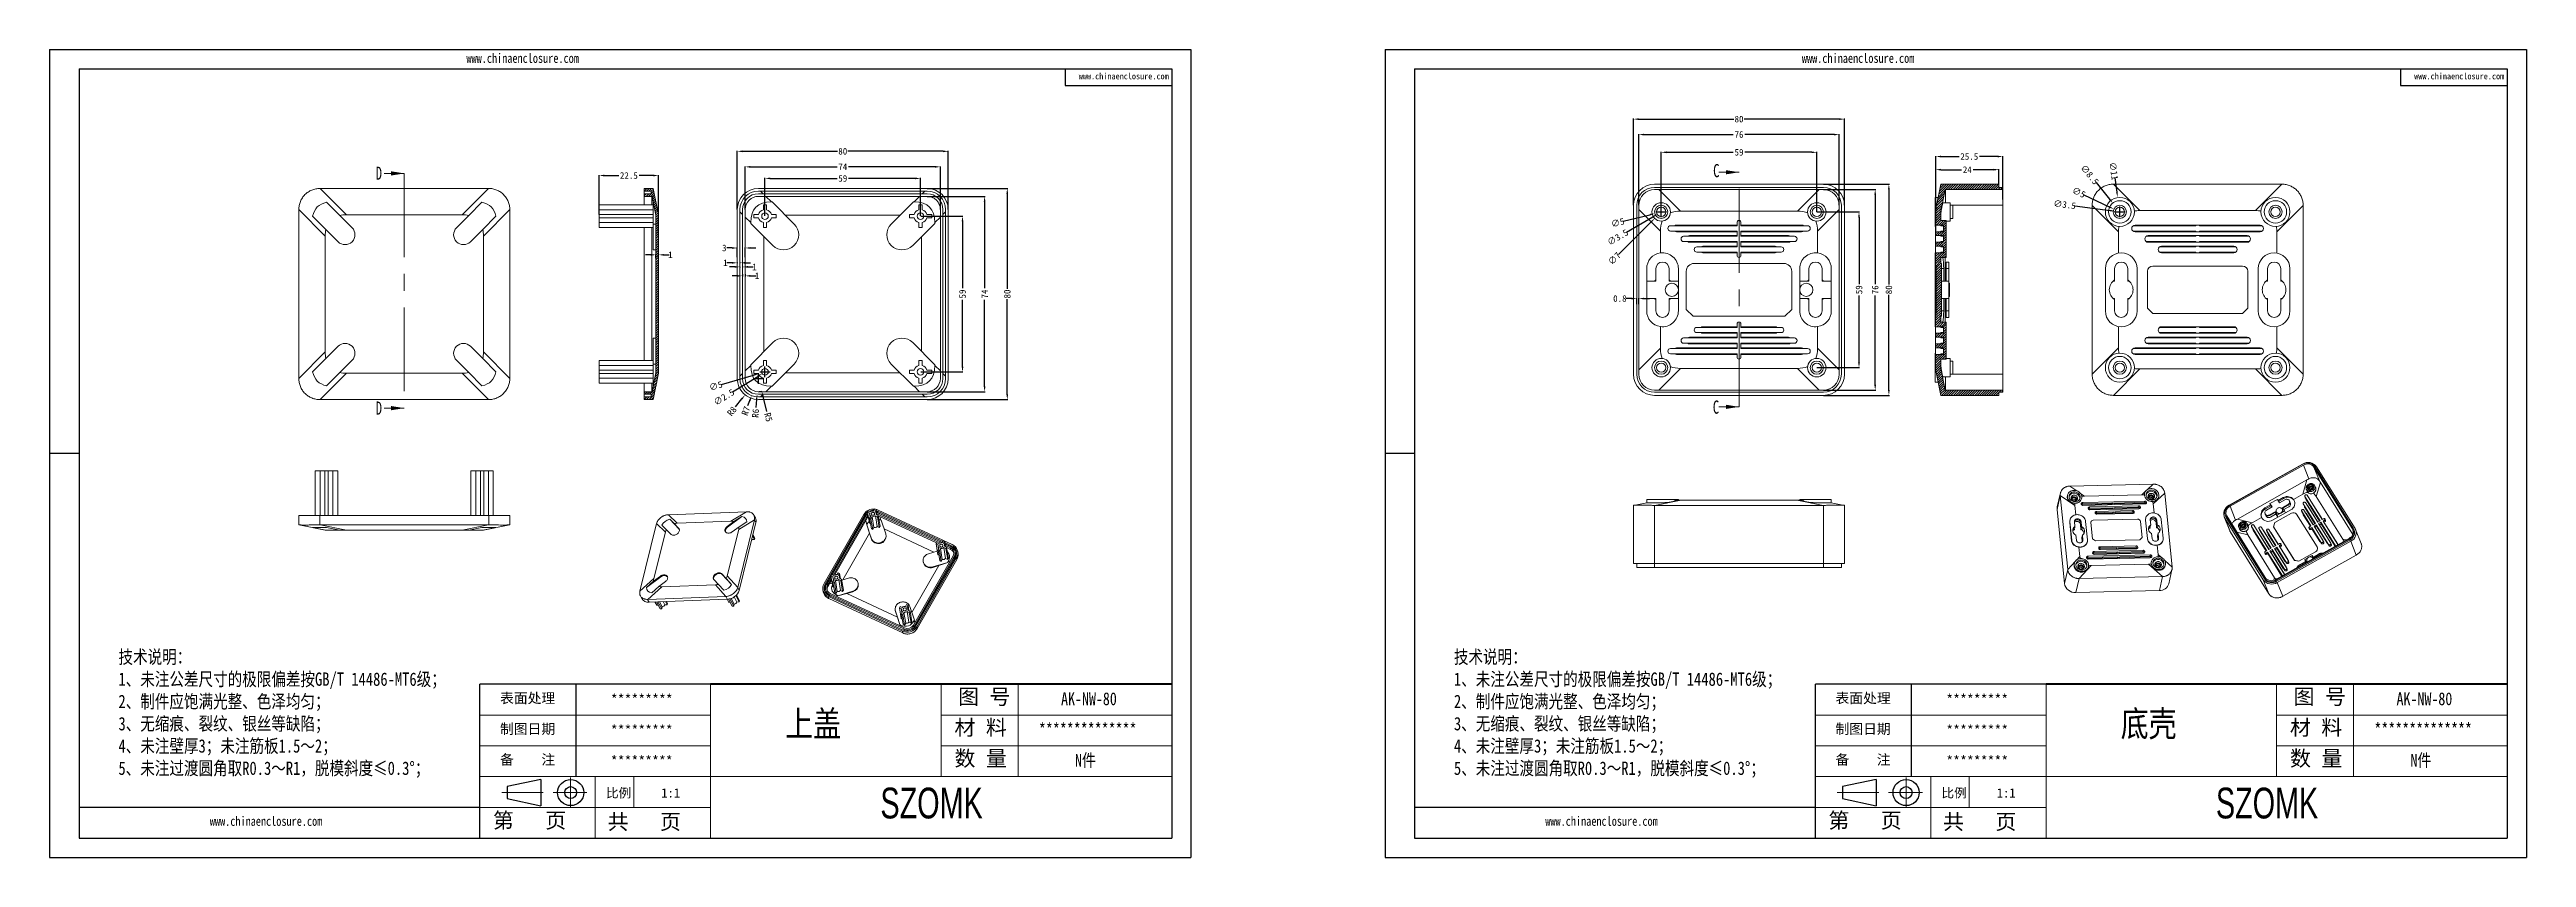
# Model space of a CAD drawing. Header units: millimetres. Extents: x -2962 to -2022, y 1998 to 2304.
import ezdxf

# ---------------------------------------------------------------- set-up
doc = ezdxf.new("R2010")
doc.units = ezdxf.units.MM
doc.linetypes.add('CENTER', pattern=[50.8, 31.75, -6.35, 6.35, -6.35])
doc.linetypes.add('CENTER2', pattern=[28.575, 19.05, -3.175, 3.175, -3.175])
doc.layers.add('文字', color=81, linetype='Continuous')
for name, color, linetype, lineweight in [('粗实线', 7, 'Continuous', 30), ('细实线', 3, 'Continuous', 18), ('细点划线', 2, 'CENTER2', 9)]:
    doc.layers.add(name, color=color, linetype=linetype, lineweight=lineweight)
doc.styles.add('SLDTEXTSTYLE6', font='TXT', dxfattribs={"width": 0.7})
doc.styles.add('宋体', font='', dxfattribs={"width": 0.8, "height": 3.5})
doc.styles.add('长仿宋', font='', dxfattribs={"width": 0.7, "height": 4})
doc.styles.get('宋体').set_extended_font_data('SimSun')
doc.styles.get('长仿宋').set_extended_font_data('SimSun')
doc.dimstyles.new('2.5', dxfattribs={"dimtxt": 2.5, "dimasz": 2, "dimexe": 0.18, "dimexo": 0.0625, "dimgap": 0.09, "dimtad": 0, "dimdsep": 46, "dimtxsty": 'Standard', "dimcen": 2, "dimclrd": 3, "dimclre": 3, "dimclrt": 256, "dimadec": 0, "dimazin": 2, "dimtfac": 1, "dimtofl": 0, "dimtmove": 0, "dimatfit": 3, "dimfxl": 0, "dimtolj": 1, "dimtzin": 0, "dimarcsym": 0})

msp = doc.modelspace()

# ---------------------------------------------------------------- texts
at = {"color": 7, "linetype": 'Continuous', "char_height": 5, "attachment_point": 1, "style": 'SLDTEXTSTYLE6'}
for s, insert in [('D', (-2837.826, 2260.005)), ('C', (-2330.653, 2260.985)), ('D', (-2837.825, 2171.01)), ('C', (-2330.777, 2171.401))]:
    msp.add_mtext(s, dxfattribs=dict(at, insert=insert))
at = {"char_height": 3.83438, "width": 2179.26897, "attachment_point": 1}
for s, insert in [('{\\fSimHei|b0|i0|c134|p49;表面处理}', (-2790.685, 2060.554)), ('{\\fSimHei|b0|i0|c134|p49;*********}', (-2748.688, 2060.061)), ('{\\fSimHei|b0|i0|c134|p49;表面处理}', (-2284.252, 2060.554)), ('{\\fSimHei|b0|i0|c134|p49;*********}', (-2242.255, 2060.061)), ('{\\fSimHei|b0|i0|c134|p49;制图日期}', (-2790.685, 2048.895)), ('{\\fSimHei|b0|i0|c134|p49;*********}', (-2748.688, 2048.402)), ('{\\fSimHei|b0|i0|c134|p49;制图日期}', (-2284.252, 2048.895)), ('{\\fSimHei|b0|i0|c134|p49;*********}', (-2242.255, 2048.402)), ('{\\fSimHei|b0|i0|c134|p49;备    注}', (-2790.685, 2037.235)), ('{\\fSimHei|b0|i0|c134|p49;*********}', (-2748.688, 2036.742)), ('{\\fSimHei|b0|i0|c134|p49;备    注}', (-2284.252, 2037.235)), ('{\\fSimHei|b0|i0|c134|p49;*********}', (-2242.255, 2036.742))]:
    msp.add_mtext(s, dxfattribs=dict(at, insert=insert))
at = {"layer": '文字', "color": 0, "attachment_point": 1, "style": '宋体'}
for s, insert, char_height, width in [('www.chinaenclosure.com', (-2803.438, 2302.868), 3.56258, 62.59113), ('www.chinaenclosure.com', (-2297.005, 2302.868), 3.56258, 62.59113), ('www.chinaenclosure.com', (-2571.222, 2295.448), 2.37505, 41.72742), ('www.chinaenclosure.com', (-2064.789, 2295.448), 2.37505, 41.72742), ('{\\H1.111x;技术说明：\\P1、未注公差尺寸的极限偏差按GB/T 14486-MT6级；\\P2、制件应饱满光整、色泽均匀；\\P3、无缩痕、裂纹、银丝等缺陷；\\P4、未注壁厚3；未注筋板1.5～2；\\P5、未注过渡圆角取R0.3～R1，脱模斜度≤0.3%%D；}', (-2935.386, 2076.784), 4.55444, 165.88785), ('{\\H1.111x;技术说明：\\P1、未注公差尺寸的极限偏差按GB/T 14486-MT6级；\\P2、制件应饱满光整、色泽均匀；\\P3、无缩痕、裂纹、银丝等缺陷；\\P4、未注壁厚3；未注筋板1.5～2；\\P5、未注过渡圆角取R0.3～R1，脱模斜度≤0.3%%D；}', (-2428.953, 2076.784), 4.55444, 165.88785), ('{\\H1.111x;AK-NW-80}', (-2577.937, 2060.817), 4.37226, 50.54822), ('{\\H1.111x;AK-NW-80}', (-2071.504, 2060.817), 4.37226, 50.54822), ('上盖', (-2682.541, 2053.798), 9.7161, 124.21722), ('{\\H1.111x;**************}', (-2586.347, 2049.158), 4.37226, 50.54822), ('底壳', (-2176.108, 2053.798), 9.7161, 124.21722), ('{\\H1.111x;**************}', (-2079.914, 2049.158), 4.37226, 50.54822), ('{\\H1.111x;N件}', (-2572.648, 2037.499), 4.37226, 50.54822), ('{\\H1.111x;N件}', (-2066.215, 2037.499), 4.37226, 50.54822), ('www.chinaenclosure.com', (-2900.74, 2013.814), 3.56258, 62.59113), ('www.chinaenclosure.com', (-2394.307, 2013.814), 3.56258, 62.59113)]:
    msp.add_mtext(s, dxfattribs=dict(at, insert=insert, char_height=char_height, width=width))
at = {"layer": '粗实线', "char_height": 11.65936, "width": 130.74814, "attachment_point": 1, "style": '长仿宋'}
for insert in [(-2646.433, 2024.71), (-2140, 2024.71)]:
    msp.add_mtext('{\\fSTXinwei|b0|i0|c134|p2;SZOMK}', dxfattribs=dict(at, insert=insert))
at = {"layer": '细实线', "color": 7, "attachment_point": 1}
for s, insert, char_height, width in [('{\\fSimSun|b0|i0|c134|p54;图 号}', (-2616.988, 2062.093), 5.82968, 29.14839), ('{\\fSimSun|b0|i0|c134|p54;图 号}', (-2110.555, 2062.093), 5.82968, 29.14839), ('{\\fSimSun|b0|i0|c134|p54;材 料   }', (-2618.37, 2050.434), 5.82968, 29.14839), ('{\\fSimSun|b0|i0|c134|p54;材 料   }', (-2111.937, 2050.434), 5.82968, 29.14839), ('{\\fSimSun|b0|i0|c134|p54;数 量}', (-2618.342, 2038.717), 5.82968, 26.33922), ('{\\fSimSun|b0|i0|c134|p54;数 量}', (-2111.909, 2038.717), 5.82968, 26.33922), ('{\\fSimSun|b0|i0|c134|p54;比例}', (-2750.486, 2024.469), 3.49781, 15.35428), ('{\\fSimSun|b0|i0|c134|p54;1:1}', (-2729.535, 2024.469), 3.49781, 15.35428), ('{\\fSimSun|b0|i0|c134|p54;比例}', (-2244.052, 2024.469), 3.49781, 15.35428), ('{\\fSimSun|b0|i0|c134|p54;1:1}', (-2223.102, 2024.469), 3.49781, 15.35428), ('{\\fSimSun|b0|i0|c134|p54;第   页}', (-2793.383, 2015.222), 5.82968, 43.72259), ('{\\fSimSun|b0|i0|c134|p54; 共   页}', (-2753.853, 2014.726), 5.82968, 43.72259), ('{\\fSimSun|b0|i0|c134|p54;第   页}', (-2286.95, 2015.222), 5.82968, 43.72259), ('{\\fSimSun|b0|i0|c134|p54; 共   页}', (-2247.42, 2014.726), 5.82968, 43.72259)]:
    msp.add_mtext(s, dxfattribs=dict(at, insert=insert, char_height=char_height, width=width))

# ---------------------------------------------------------------- blocks, each defined once
blk = doc.blocks.new('*D189')
at = {"color": 3, "lineweight": -2, "transparency": 16777216}
for p, q in [((-2690.21, 2241.29), (-2690.21, 2255.71)), ((-2688.21, 2255.53), (-2662.89, 2255.53)), ((-2633.21, 2255.53), (-2658.54, 2255.53)), ((-2631.21, 2241.29), (-2631.21, 2255.71))]:
    blk.add_line(p, q, dxfattribs=at)
at = {"color": 3, "transparency": 16777216}
for points in [[(-2688.21, 2255.86), (-2688.21, 2255.2), (-2690.21, 2255.53)], [(-2633.21, 2255.86), (-2633.21, 2255.2), (-2631.21, 2255.53)]]:
    blk.add_solid(points, dxfattribs=at)
at = {"layer": 'Defpoints', "color": 0, "transparency": 16777216}
for p in [(-2631.21, 2255.53), (-2690.21, 2241.23), (-2631.21, 2241.23)]:
    blk.add_point(p, dxfattribs=at)
at = {"transparency": 16777216, "insert": (-2660.71, 2255.53), "char_height": 2.5, "attachment_point": 5}
blk.add_mtext('\\A1;59', dxfattribs=at)
blk = doc.blocks.new('*D190')
at = {"color": 3, "lineweight": -2, "transparency": 16777216}
for p, q in [((-2697.71, 2243.79), (-2697.71, 2260.09)), ((-2695.71, 2259.91), (-2662.89, 2259.91)), ((-2625.71, 2259.91), (-2658.54, 2259.91)), ((-2623.71, 2243.79), (-2623.71, 2260.09))]:
    blk.add_line(p, q, dxfattribs=at)
at = {"color": 3, "transparency": 16777216}
for points in [[(-2695.71, 2260.25), (-2695.71, 2259.58), (-2697.71, 2259.91)], [(-2625.71, 2260.25), (-2625.71, 2259.58), (-2623.71, 2259.91)]]:
    blk.add_solid(points, dxfattribs=at)
at = {"layer": 'Defpoints', "color": 0, "transparency": 16777216}
for p in [(-2697.71, 2259.91), (-2697.71, 2243.73), (-2623.71, 2243.73)]:
    blk.add_point(p, dxfattribs=at)
at = {"transparency": 16777216, "insert": (-2660.71, 2259.91), "char_height": 2.5, "attachment_point": 5}
blk.add_mtext('\\A1;74', dxfattribs=at)
blk = doc.blocks.new('*D191')
at = {"color": 3, "lineweight": -2, "transparency": 16777216}
for p, q in [((-2700.71, 2243.79), (-2700.71, 2265.97)), ((-2698.71, 2265.79), (-2662.68, 2265.79)), ((-2622.71, 2265.79), (-2658.75, 2265.79)), ((-2620.71, 2243.79), (-2620.71, 2265.97))]:
    blk.add_line(p, q, dxfattribs=at)
at = {"color": 3, "transparency": 16777216}
for points in [[(-2698.71, 2266.13), (-2698.71, 2265.46), (-2700.71, 2265.79)], [(-2622.71, 2266.13), (-2622.71, 2265.46), (-2620.71, 2265.79)]]:
    blk.add_solid(points, dxfattribs=at)
at = {"layer": 'Defpoints', "color": 0, "transparency": 16777216}
for p in [(-2620.71, 2265.79), (-2700.71, 2243.73), (-2620.71, 2243.73)]:
    blk.add_point(p, dxfattribs=at)
at = {"transparency": 16777216, "insert": (-2660.71, 2265.79), "char_height": 2.5, "attachment_point": 5}
blk.add_mtext('\\A1;80', dxfattribs=at)
blk = doc.blocks.new('*D192')
at = {"color": 3, "lineweight": -2, "transparency": 16777216}
for p, q in [((-2631.15, 2241.23), (-2615.13, 2241.23)), ((-2615.31, 2239.23), (-2615.31, 2213.9)), ((-2615.31, 2184.23), (-2615.31, 2209.56)), ((-2631.15, 2182.23), (-2615.13, 2182.23))]:
    blk.add_line(p, q, dxfattribs=at)
at = {"color": 3, "transparency": 16777216}
for points in [[(-2615.64, 2239.23), (-2614.98, 2239.23), (-2615.31, 2241.23)], [(-2615.64, 2184.23), (-2614.98, 2184.23), (-2615.31, 2182.23)]]:
    blk.add_solid(points, dxfattribs=at)
at = {"layer": 'Defpoints', "color": 0, "transparency": 16777216}
for p in [(-2631.21, 2241.23), (-2631.21, 2182.23), (-2615.31, 2182.23)]:
    blk.add_point(p, dxfattribs=at)
at = {"transparency": 16777216, "insert": (-2615.31, 2211.73), "char_height": 2.5, "attachment_point": 5, "rotation": 90}
blk.add_mtext('\\A1;59', dxfattribs=at)
blk = doc.blocks.new('*D193')
at = {"color": 3, "lineweight": -2, "transparency": 16777216}
for p, q in [((-2628.65, 2248.73), (-2606.74, 2248.73)), ((-2606.92, 2246.73), (-2606.92, 2213.9)), ((-2606.92, 2176.73), (-2606.92, 2209.56)), ((-2628.65, 2174.73), (-2606.74, 2174.73))]:
    blk.add_line(p, q, dxfattribs=at)
at = {"color": 3, "transparency": 16777216}
for points in [[(-2607.26, 2246.73), (-2606.59, 2246.73), (-2606.92, 2248.73)], [(-2607.26, 2176.73), (-2606.59, 2176.73), (-2606.92, 2174.73)]]:
    blk.add_solid(points, dxfattribs=at)
at = {"layer": 'Defpoints', "color": 0, "transparency": 16777216}
for p in [(-2628.71, 2248.73), (-2606.92, 2248.73), (-2628.71, 2174.73)]:
    blk.add_point(p, dxfattribs=at)
at = {"transparency": 16777216, "insert": (-2606.92, 2211.73), "char_height": 2.5, "attachment_point": 5, "rotation": 90}
blk.add_mtext('\\A1;74', dxfattribs=at)
blk = doc.blocks.new('*D194')
at = {"color": 3, "lineweight": -2, "transparency": 16777216}
for p, q in [((-2628.65, 2251.73), (-2598.15, 2251.73)), ((-2598.33, 2249.73), (-2598.33, 2213.7)), ((-2598.33, 2173.73), (-2598.33, 2209.77)), ((-2628.65, 2171.73), (-2598.15, 2171.73))]:
    blk.add_line(p, q, dxfattribs=at)
at = {"color": 3, "transparency": 16777216}
for points in [[(-2598.66, 2249.73), (-2597.99, 2249.73), (-2598.33, 2251.73)], [(-2598.66, 2173.73), (-2597.99, 2173.73), (-2598.33, 2171.73)]]:
    blk.add_solid(points, dxfattribs=at)
at = {"layer": 'Defpoints', "color": 0, "transparency": 16777216}
for p in [(-2628.71, 2251.73), (-2598.33, 2251.73), (-2628.71, 2171.73)]:
    blk.add_point(p, dxfattribs=at)
at = {"transparency": 16777216, "insert": (-2598.33, 2211.73), "char_height": 2.5, "attachment_point": 5, "rotation": 90}
blk.add_mtext('\\A1;80', dxfattribs=at)
blk = doc.blocks.new('*D195')
at = {"color": 3, "lineweight": -2, "transparency": 16777216}
for p, q in [((-2706.76, 2177.51), (-2694.54, 2181)), ((-2692.21, 2182.23), (-2688.21, 2182.23)), ((-2690.21, 2180.23), (-2690.21, 2184.23))]:
    blk.add_line(p, q, dxfattribs=at)
at = {"color": 3, "transparency": 16777216}
blk.add_solid([(-2694.63, 2181.32), (-2694.45, 2180.68), (-2692.62, 2181.55)], dxfattribs=at)
at = {"layer": 'Defpoints', "color": 0, "transparency": 16777216}
for p in [(-2692.62, 2181.55), (-2687.81, 2182.92)]:
    blk.add_point(p, dxfattribs=at)
at = {"transparency": 16777216, "insert": (-2708.85, 2176.92), "char_height": 2.5, "attachment_point": 5, "rotation": 15.90964}
blk.add_mtext('\\A1;∅5', dxfattribs=at)
blk = doc.blocks.new('*D196')
at = {"color": 3, "lineweight": -2, "transparency": 16777216}
for p, q in [((-2702.51, 2174.65), (-2692.98, 2180.53)), ((-2692.21, 2182.23), (-2688.21, 2182.23)), ((-2690.21, 2180.23), (-2690.21, 2184.23))]:
    blk.add_line(p, q, dxfattribs=at)
at = {"color": 3, "transparency": 16777216}
blk.add_solid([(-2693.16, 2180.81), (-2692.81, 2180.24), (-2691.28, 2181.58)], dxfattribs=at)
at = {"layer": 'Defpoints', "color": 0, "transparency": 16777216}
for p in [(-2691.28, 2181.58), (-2689.15, 2182.89)]:
    blk.add_point(p, dxfattribs=at)
at = {"transparency": 16777216, "insert": (-2705.78, 2172.64), "char_height": 2.5, "attachment_point": 5, "rotation": 31.64756}
blk.add_mtext('\\A1;∅2.5', dxfattribs=at)
blk = doc.blocks.new('*D197')
at = {"color": 3, "lineweight": -2, "transparency": 16777216}
for p, q in [((-2694.71, 2179.73), (-2690.71, 2179.73)), ((-2692.71, 2177.73), (-2692.71, 2181.73)), ((-2701.39, 2169.01), (-2699.01, 2171.96))]:
    blk.add_line(p, q, dxfattribs=at)
at = {"color": 3, "transparency": 16777216}
blk.add_solid([(-2699.26, 2172.17), (-2698.75, 2171.75), (-2697.75, 2173.51)], dxfattribs=at)
at = {"layer": 'Defpoints', "color": 0, "transparency": 16777216}
for p in [(-2692.71, 2179.73), (-2697.75, 2173.51)]:
    blk.add_point(p, dxfattribs=at)
at = {"transparency": 16777216, "insert": (-2702.76, 2167.32), "char_height": 2.5, "attachment_point": 5, "rotation": 51.01728}
blk.add_mtext('\\A1;R8', dxfattribs=at)
blk = doc.blocks.new('*D198')
at = {"color": 3, "lineweight": -2, "transparency": 16777216}
for p, q in [((-2694.71, 2179.73), (-2690.71, 2179.73)), ((-2692.71, 2177.73), (-2692.71, 2181.73)), ((-2696.7, 2169.48), (-2695.98, 2171.34))]:
    blk.add_line(p, q, dxfattribs=at)
at = {"color": 3, "transparency": 16777216}
blk.add_solid([(-2696.29, 2171.46), (-2695.67, 2171.22), (-2695.25, 2173.21)], dxfattribs=at)
at = {"layer": 'Defpoints', "color": 0, "transparency": 16777216}
for p in [(-2692.71, 2179.73), (-2695.25, 2173.21)]:
    blk.add_point(p, dxfattribs=at)
at = {"transparency": 16777216, "insert": (-2697.49, 2167.45), "char_height": 2.5, "attachment_point": 5, "rotation": 68.74304}
blk.add_mtext('\\A1;R7', dxfattribs=at)
blk = doc.blocks.new('*D199')
at = {"color": 3, "lineweight": -2, "transparency": 16777216}
for p, q in [((-2694.71, 2179.73), (-2690.71, 2179.73)), ((-2692.71, 2177.73), (-2692.71, 2181.73)), ((-2693.61, 2168.71), (-2693.36, 2171.76))]:
    blk.add_line(p, q, dxfattribs=at)
at = {"color": 3, "transparency": 16777216}
blk.add_solid([(-2693.69, 2171.78), (-2693.03, 2171.73), (-2693.2, 2173.75)], dxfattribs=at)
at = {"layer": 'Defpoints', "color": 0, "transparency": 16777216}
for p in [(-2692.71, 2179.73), (-2693.2, 2173.75)]:
    blk.add_point(p, dxfattribs=at)
at = {"transparency": 16777216, "insert": (-2693.78, 2166.55), "char_height": 2.5, "attachment_point": 5, "rotation": 85.36705}
blk.add_mtext('\\A1;R6', dxfattribs=at)
blk = doc.blocks.new('*D200')
at = {"color": 3, "lineweight": -2, "transparency": 16777216}
for p, q in [((-2694.71, 2179.73), (-2690.71, 2179.73)), ((-2692.71, 2177.73), (-2692.71, 2181.73)), ((-2689.45, 2167.17), (-2690.95, 2172.96))]:
    blk.add_line(p, q, dxfattribs=at)
blk.add_arc((-2692.71, 2179.73), 5, 270.7162, 286.63273, dxfattribs=at)
at = {"color": 3, "transparency": 16777216}
blk.add_solid([(-2690.63, 2173.04), (-2691.28, 2172.87), (-2691.46, 2174.89)], dxfattribs=at)
at = {"layer": 'Defpoints', "color": 0, "transparency": 16777216}
for p in [(-2692.71, 2179.73), (-2691.46, 2174.89)]:
    blk.add_point(p, dxfattribs=at)
at = {"transparency": 16777216, "insert": (-2688.9, 2165.07), "char_height": 2.5, "attachment_point": 5, "rotation": 284.57008}
blk.add_mtext('\\A1;R5', dxfattribs=at)
blk = doc.blocks.new('*D201')
at = {"color": 3, "lineweight": -2, "transparency": 16777216}
for p, q in [((-2702.71, 2229.17), (-2704.71, 2229.17)), ((-2700.71, 2225.64), (-2700.71, 2229.35)), ((-2697.71, 2225.64), (-2697.71, 2229.35)), ((-2695.71, 2229.17), (-2693.71, 2229.17))]:
    blk.add_line(p, q, dxfattribs=at)
at = {"color": 3, "transparency": 16777216}
for points in [[(-2702.71, 2229.51), (-2702.71, 2228.84), (-2700.71, 2229.17)], [(-2695.71, 2229.51), (-2695.71, 2228.84), (-2697.71, 2229.17)]]:
    blk.add_solid(points, dxfattribs=at)
at = {"layer": 'Defpoints', "color": 0, "transparency": 16777216}
for p in [(-2697.71, 2229.17), (-2700.71, 2225.57), (-2697.71, 2225.57)]:
    blk.add_point(p, dxfattribs=at)
at = {"transparency": 16777216, "insert": (-2705.64, 2229.17), "char_height": 2.5, "attachment_point": 5}
blk.add_mtext('\\A1;3', dxfattribs=at)
blk = doc.blocks.new('*D202')
at = {"color": 3, "lineweight": -2, "transparency": 16777216}
for p, q in [((-2702.71, 2223.55), (-2704.71, 2223.55)), ((-2700.71, 2223.66), (-2700.71, 2223.37)), ((-2699.71, 2223.66), (-2699.71, 2223.37)), ((-2697.71, 2223.55), (-2695.71, 2223.55))]:
    blk.add_line(p, q, dxfattribs=at)
at = {"color": 3, "transparency": 16777216}
for points in [[(-2702.71, 2223.88), (-2702.71, 2223.21), (-2700.71, 2223.55)], [(-2697.71, 2223.88), (-2697.71, 2223.21), (-2699.71, 2223.55)]]:
    blk.add_solid(points, dxfattribs=at)
at = {"layer": 'Defpoints', "color": 0, "transparency": 16777216}
for p in [(-2700.71, 2223.72), (-2700.71, 2223.55), (-2699.71, 2223.72)]:
    blk.add_point(p, dxfattribs=at)
at = {"transparency": 16777216, "insert": (-2705.22, 2223.55), "char_height": 2.5, "attachment_point": 5}
blk.add_mtext('\\A1;1', dxfattribs=at)
blk = doc.blocks.new('*D203')
at = {"color": 3, "lineweight": -2, "transparency": 16777216}
for p, q in [((-2701.71, 2222.01), (-2703.71, 2222.01)), ((-2699.71, 2222.05), (-2699.71, 2221.83)), ((-2698.71, 2222.05), (-2698.71, 2221.83)), ((-2696.71, 2222.01), (-2694.71, 2222.01))]:
    blk.add_line(p, q, dxfattribs=at)
at = {"color": 3, "transparency": 16777216}
for points in [[(-2701.71, 2222.34), (-2701.71, 2221.68), (-2699.71, 2222.01)], [(-2696.71, 2222.34), (-2696.71, 2221.68), (-2698.71, 2222.01)]]:
    blk.add_solid(points, dxfattribs=at)
at = {"layer": 'Defpoints', "color": 0, "transparency": 16777216}
for p in [(-2699.71, 2222.11), (-2698.71, 2222.11), (-2698.71, 2222.01)]:
    blk.add_point(p, dxfattribs=at)
at = {"transparency": 16777216, "insert": (-2694.21, 2222.01), "char_height": 2.5, "attachment_point": 5}
blk.add_mtext('\\A1;1', dxfattribs=at)
blk = doc.blocks.new('*D204')
at = {"color": 3, "lineweight": -2, "transparency": 16777216}
for p, q in [((-2700.71, 2218.61), (-2702.71, 2218.61)), ((-2698.71, 2219.28), (-2698.71, 2218.43)), ((-2697.71, 2219.28), (-2697.71, 2218.43)), ((-2695.71, 2218.61), (-2693.71, 2218.61))]:
    blk.add_line(p, q, dxfattribs=at)
at = {"color": 3, "transparency": 16777216}
for points in [[(-2700.71, 2218.94), (-2700.71, 2218.28), (-2698.71, 2218.61)], [(-2695.71, 2218.94), (-2695.71, 2218.28), (-2697.71, 2218.61)]]:
    blk.add_solid(points, dxfattribs=at)
at = {"layer": 'Defpoints', "color": 0, "transparency": 16777216}
for p in [(-2698.71, 2219.34), (-2697.71, 2219.34), (-2697.71, 2218.61)]:
    blk.add_point(p, dxfattribs=at)
at = {"transparency": 16777216, "insert": (-2693.21, 2218.61), "char_height": 2.5, "attachment_point": 5}
blk.add_mtext('\\A1;1', dxfattribs=at)
blk = doc.blocks.new('*D205')
at = {"color": 3, "lineweight": -2, "transparency": 16777216}
for p, q in [((-2733.57, 2226.58), (-2735.57, 2226.58)), ((-2731.57, 2225.28), (-2731.57, 2226.76)), ((-2730.57, 2225.28), (-2730.57, 2226.76)), ((-2728.57, 2226.58), (-2726.57, 2226.58))]:
    blk.add_line(p, q, dxfattribs=at)
at = {"color": 3, "transparency": 16777216}
for points in [[(-2733.57, 2226.91), (-2733.57, 2226.24), (-2731.57, 2226.58)], [(-2728.57, 2226.91), (-2728.57, 2226.24), (-2730.57, 2226.58)]]:
    blk.add_solid(points, dxfattribs=at)
at = {"layer": 'Defpoints', "color": 0, "transparency": 16777216}
for p in [(-2730.57, 2226.58), (-2731.57, 2225.22), (-2730.57, 2225.22)]:
    blk.add_point(p, dxfattribs=at)
at = {"transparency": 16777216, "insert": (-2726.07, 2226.58), "char_height": 2.5, "attachment_point": 5}
blk.add_mtext('\\A1;1', dxfattribs=at)
blk = doc.blocks.new('*D206')
at = {"color": 3, "lineweight": -2, "transparency": 16777216}
for p, q in [((-2753.07, 2241.89), (-2753.07, 2256.8)), ((-2751.07, 2256.62), (-2745.66, 2256.62)), ((-2732.57, 2256.62), (-2737.98, 2256.62)), ((-2730.57, 2234.03), (-2730.57, 2256.8))]:
    blk.add_line(p, q, dxfattribs=at)
at = {"color": 3, "transparency": 16777216}
for points in [[(-2751.07, 2256.95), (-2751.07, 2256.28), (-2753.07, 2256.62)], [(-2732.57, 2256.95), (-2732.57, 2256.28), (-2730.57, 2256.62)]]:
    blk.add_solid(points, dxfattribs=at)
at = {"layer": 'Defpoints', "color": 0, "transparency": 16777216}
for p in [(-2753.07, 2256.62), (-2753.07, 2241.83), (-2730.57, 2233.97)]:
    blk.add_point(p, dxfattribs=at)
at = {"transparency": 16777216, "insert": (-2741.82, 2256.62), "char_height": 2.5, "attachment_point": 5}
blk.add_mtext('\\A1;22.5', dxfattribs=at)
blk = doc.blocks.new('*D207')
at = {"color": 3, "lineweight": -2, "transparency": 16777216}
for p, q in [((-2350.34, 2242.9), (-2350.34, 2265.6)), ((-2348.34, 2265.42), (-2323.02, 2265.42)), ((-2293.34, 2265.42), (-2318.67, 2265.42)), ((-2291.34, 2242.9), (-2291.34, 2265.6))]:
    blk.add_line(p, q, dxfattribs=at)
at = {"color": 3, "transparency": 16777216}
for points in [[(-2348.34, 2265.76), (-2348.34, 2265.09), (-2350.34, 2265.42)], [(-2293.34, 2265.76), (-2293.34, 2265.09), (-2291.34, 2265.42)]]:
    blk.add_solid(points, dxfattribs=at)
at = {"layer": 'Defpoints', "color": 0, "transparency": 16777216}
for p in [(-2291.34, 2265.42), (-2350.34, 2242.84), (-2291.34, 2242.84)]:
    blk.add_point(p, dxfattribs=at)
at = {"transparency": 16777216, "insert": (-2320.84, 2265.42), "char_height": 2.5, "attachment_point": 5}
blk.add_mtext('\\A1;59', dxfattribs=at)
blk = doc.blocks.new('*D208')
at = {"color": 3, "lineweight": -2, "transparency": 16777216}
for p, q in [((-2291.28, 2242.84), (-2275.16, 2242.84)), ((-2275.34, 2240.84), (-2275.34, 2215.51)), ((-2275.34, 2185.84), (-2275.34, 2211.16)), ((-2291.28, 2183.84), (-2275.16, 2183.84))]:
    blk.add_line(p, q, dxfattribs=at)
at = {"color": 3, "transparency": 16777216}
for points in [[(-2275.67, 2240.84), (-2275.01, 2240.84), (-2275.34, 2242.84)], [(-2275.67, 2185.84), (-2275.01, 2185.84), (-2275.34, 2183.84)]]:
    blk.add_solid(points, dxfattribs=at)
at = {"layer": 'Defpoints', "color": 0, "transparency": 16777216}
for p in [(-2291.34, 2242.84), (-2291.34, 2183.84), (-2275.34, 2183.84)]:
    blk.add_point(p, dxfattribs=at)
at = {"transparency": 16777216, "insert": (-2275.34, 2213.34), "char_height": 2.5, "attachment_point": 5, "rotation": 90}
blk.add_mtext('\\A1;59', dxfattribs=at)
blk = doc.blocks.new('*D209')
at = {"color": 3, "lineweight": -2, "transparency": 16777216}
for p, q in [((-2288.78, 2251.34), (-2269.02, 2251.34)), ((-2269.2, 2249.34), (-2269.2, 2215.51)), ((-2269.2, 2177.34), (-2269.2, 2211.16)), ((-2288.78, 2175.34), (-2269.02, 2175.34))]:
    blk.add_line(p, q, dxfattribs=at)
at = {"color": 3, "transparency": 16777216}
for points in [[(-2269.54, 2249.34), (-2268.87, 2249.34), (-2269.2, 2251.34)], [(-2269.54, 2177.34), (-2268.87, 2177.34), (-2269.2, 2175.34)]]:
    blk.add_solid(points, dxfattribs=at)
at = {"layer": 'Defpoints', "color": 0, "transparency": 16777216}
for p in [(-2288.84, 2251.34), (-2269.2, 2251.34), (-2288.84, 2175.34)]:
    blk.add_point(p, dxfattribs=at)
at = {"transparency": 16777216, "insert": (-2269.2, 2213.34), "char_height": 2.5, "attachment_point": 5, "rotation": 90}
blk.add_mtext('\\A1;76', dxfattribs=at)
blk = doc.blocks.new('*D210')
at = {"color": 3, "lineweight": -2, "transparency": 16777216}
for p, q in [((-2288.78, 2253.34), (-2263.84, 2253.34)), ((-2264.02, 2251.34), (-2264.02, 2215.3)), ((-2264.02, 2175.34), (-2264.02, 2211.37)), ((-2288.78, 2173.34), (-2263.84, 2173.34))]:
    blk.add_line(p, q, dxfattribs=at)
at = {"color": 3, "transparency": 16777216}
for points in [[(-2264.35, 2251.34), (-2263.69, 2251.34), (-2264.02, 2253.34)], [(-2264.35, 2175.34), (-2263.69, 2175.34), (-2264.02, 2173.34)]]:
    blk.add_solid(points, dxfattribs=at)
at = {"layer": 'Defpoints', "color": 0, "transparency": 16777216}
for p in [(-2288.84, 2253.34), (-2264.02, 2253.34), (-2288.84, 2173.34)]:
    blk.add_point(p, dxfattribs=at)
at = {"transparency": 16777216, "insert": (-2264.02, 2213.34), "char_height": 2.5, "attachment_point": 5, "rotation": 90}
blk.add_mtext('\\A1;80', dxfattribs=at)
blk = doc.blocks.new('*D211')
at = {"color": 3, "lineweight": -2, "transparency": 16777216}
for p, q in [((-2358.84, 2245.4), (-2358.84, 2272.32)), ((-2356.84, 2272.14), (-2323.02, 2272.14)), ((-2284.84, 2272.14), (-2318.67, 2272.14)), ((-2282.84, 2245.4), (-2282.84, 2272.32))]:
    blk.add_line(p, q, dxfattribs=at)
at = {"color": 3, "transparency": 16777216}
for points in [[(-2356.84, 2272.47), (-2356.84, 2271.81), (-2358.84, 2272.14)], [(-2284.84, 2272.47), (-2284.84, 2271.81), (-2282.84, 2272.14)]]:
    blk.add_solid(points, dxfattribs=at)
at = {"layer": 'Defpoints', "color": 0, "transparency": 16777216}
for p in [(-2282.84, 2272.14), (-2358.84, 2245.34), (-2282.84, 2245.34)]:
    blk.add_point(p, dxfattribs=at)
at = {"transparency": 16777216, "insert": (-2320.84, 2272.14), "char_height": 2.5, "attachment_point": 5}
blk.add_mtext('\\A1;76', dxfattribs=at)
blk = doc.blocks.new('*D212')
at = {"color": 3, "lineweight": -2, "transparency": 16777216}
for p, q in [((-2360.84, 2245.4), (-2360.84, 2278.17)), ((-2358.84, 2277.99), (-2322.81, 2277.99)), ((-2282.84, 2277.99), (-2318.88, 2277.99)), ((-2280.84, 2245.4), (-2280.84, 2278.17))]:
    blk.add_line(p, q, dxfattribs=at)
at = {"color": 3, "transparency": 16777216}
for points in [[(-2358.84, 2278.32), (-2358.84, 2277.65), (-2360.84, 2277.99)], [(-2282.84, 2278.32), (-2282.84, 2277.65), (-2280.84, 2277.99)]]:
    blk.add_solid(points, dxfattribs=at)
at = {"layer": 'Defpoints', "color": 0, "transparency": 16777216}
for p in [(-2360.84, 2277.99), (-2360.84, 2245.34), (-2280.84, 2245.34)]:
    blk.add_point(p, dxfattribs=at)
at = {"transparency": 16777216, "insert": (-2320.84, 2277.99), "char_height": 2.5, "attachment_point": 5}
blk.add_mtext('\\A1;80', dxfattribs=at)
blk = doc.blocks.new('*D213')
at = {"color": 3, "lineweight": -2, "transparency": 16777216}
for p, q in [((-2364.72, 2239.29), (-2354.71, 2241.76)), ((-2352.34, 2242.84), (-2348.34, 2242.84)), ((-2350.34, 2240.84), (-2350.34, 2244.84))]:
    blk.add_line(p, q, dxfattribs=at)
at = {"color": 3, "transparency": 16777216}
blk.add_solid([(-2354.79, 2242.08), (-2354.63, 2241.44), (-2352.77, 2242.24)], dxfattribs=at)
at = {"layer": 'Defpoints', "color": 0, "transparency": 16777216}
for p in [(-2352.77, 2242.24), (-2347.92, 2243.44)]:
    blk.add_point(p, dxfattribs=at)
at = {"transparency": 16777216, "insert": (-2366.83, 2238.77), "char_height": 2.5, "attachment_point": 5, "rotation": 13.85197}
blk.add_mtext('\\A1;∅5', dxfattribs=at)
blk = doc.blocks.new('*D214')
at = {"color": 3, "lineweight": -2, "transparency": 16777216}
for p, q in [((-2363.54, 2235.15), (-2353.58, 2240.95)), ((-2352.34, 2242.84), (-2348.34, 2242.84)), ((-2350.34, 2240.84), (-2350.34, 2244.84))]:
    blk.add_line(p, q, dxfattribs=at)
at = {"color": 3, "transparency": 16777216}
blk.add_solid([(-2353.75, 2241.24), (-2353.42, 2240.66), (-2351.86, 2241.96)], dxfattribs=at)
at = {"layer": 'Defpoints', "color": 0, "transparency": 16777216}
for p in [(-2351.86, 2241.96), (-2348.83, 2243.72)]:
    blk.add_point(p, dxfattribs=at)
at = {"transparency": 16777216, "insert": (-2366.85, 2233.22), "char_height": 2.5, "attachment_point": 5, "rotation": 30.22028}
blk.add_mtext('\\A1;∅3.5', dxfattribs=at)
blk = doc.blocks.new('*D215')
at = {"color": 3, "lineweight": -2, "transparency": 16777216}
for p, q in [((-2366.58, 2226.73), (-2354.25, 2238.97)), ((-2352.34, 2242.84), (-2348.34, 2242.84)), ((-2350.34, 2240.84), (-2350.34, 2244.84))]:
    blk.add_line(p, q, dxfattribs=at)
at = {"color": 3, "transparency": 16777216}
blk.add_solid([(-2354.48, 2239.2), (-2354.01, 2238.73), (-2352.83, 2240.37)], dxfattribs=at)
at = {"layer": 'Defpoints', "color": 0, "transparency": 16777216}
for p in [(-2347.86, 2245.3), (-2352.83, 2240.37)]:
    blk.add_point(p, dxfattribs=at)
at = {"transparency": 16777216, "insert": (-2368.13, 2225.2), "char_height": 2.5, "attachment_point": 5, "rotation": 44.76577}
blk.add_mtext('\\A1;∅7', dxfattribs=at)
blk = doc.blocks.new('*D216')
at = {"color": 3, "lineweight": -2, "transparency": 16777216}
for p, q in [((-2246.27, 2236.65), (-2246.27, 2264)), ((-2244.27, 2263.82), (-2237.36, 2263.82)), ((-2222.77, 2263.82), (-2229.68, 2263.82)), ((-2220.77, 2247.53), (-2220.77, 2264))]:
    blk.add_line(p, q, dxfattribs=at)
at = {"color": 3, "transparency": 16777216}
for points in [[(-2244.27, 2264.15), (-2244.27, 2263.49), (-2246.27, 2263.82)], [(-2222.77, 2264.15), (-2222.77, 2263.49), (-2220.77, 2263.82)]]:
    blk.add_solid(points, dxfattribs=at)
at = {"layer": 'Defpoints', "color": 0, "transparency": 16777216}
for p in [(-2220.77, 2263.82), (-2220.77, 2247.47), (-2246.27, 2236.59)]:
    blk.add_point(p, dxfattribs=at)
at = {"transparency": 16777216, "insert": (-2233.52, 2263.82), "char_height": 2.5, "attachment_point": 5}
blk.add_mtext('\\A1;25.5', dxfattribs=at)
blk = doc.blocks.new('*D217')
at = {"color": 3, "lineweight": -2, "transparency": 16777216}
for p, q in [((-2246.27, 2235.73), (-2246.27, 2259.02)), ((-2244.27, 2258.84), (-2236.45, 2258.84)), ((-2224.27, 2258.84), (-2232.1, 2258.84)), ((-2222.27, 2253.4), (-2222.27, 2259.02))]:
    blk.add_line(p, q, dxfattribs=at)
at = {"color": 3, "transparency": 16777216}
for points in [[(-2244.27, 2259.17), (-2244.27, 2258.51), (-2246.27, 2258.84)], [(-2224.27, 2259.17), (-2224.27, 2258.51), (-2222.27, 2258.84)]]:
    blk.add_solid(points, dxfattribs=at)
at = {"layer": 'Defpoints', "color": 0, "transparency": 16777216}
for p in [(-2246.27, 2258.84), (-2222.27, 2253.34), (-2246.27, 2235.66)]:
    blk.add_point(p, dxfattribs=at)
at = {"transparency": 16777216, "insert": (-2234.27, 2258.84), "char_height": 2.5, "attachment_point": 5}
blk.add_mtext('\\A1;24', dxfattribs=at)
blk = doc.blocks.new('*D218')
at = {"color": 3, "lineweight": -2, "transparency": 16777216}
for p, q in [((-2193.56, 2245.1), (-2180.14, 2243.33)), ((-2178.42, 2242.84), (-2174.42, 2242.84)), ((-2176.42, 2240.84), (-2176.42, 2244.84))]:
    blk.add_line(p, q, dxfattribs=at)
at = {"color": 3, "transparency": 16777216}
blk.add_solid([(-2180.09, 2243.66), (-2180.18, 2243), (-2178.16, 2243.07)], dxfattribs=at)
at = {"layer": 'Defpoints', "color": 0, "transparency": 16777216}
for p in [(-2178.16, 2243.07), (-2174.69, 2242.61)]:
    blk.add_point(p, dxfattribs=at)
at = {"transparency": 16777216, "insert": (-2197.37, 2245.6), "char_height": 2.5, "attachment_point": 5, "rotation": 352.48389}
blk.add_mtext('\\A1;∅3.5', dxfattribs=at)
blk = doc.blocks.new('*D219')
at = {"color": 3, "lineweight": -2, "transparency": 16777216}
for p, q in [((-2190.04, 2249.29), (-2180.49, 2244.77)), ((-2178.42, 2242.84), (-2174.42, 2242.84)), ((-2176.42, 2240.84), (-2176.42, 2244.84))]:
    blk.add_line(p, q, dxfattribs=at)
at = {"color": 3, "transparency": 16777216}
blk.add_solid([(-2180.34, 2245.07), (-2180.63, 2244.46), (-2178.68, 2243.91)], dxfattribs=at)
at = {"layer": 'Defpoints', "color": 0, "transparency": 16777216}
for p in [(-2178.68, 2243.91), (-2174.16, 2241.77)]:
    blk.add_point(p, dxfattribs=at)
at = {"transparency": 16777216, "insert": (-2192, 2250.23), "char_height": 2.5, "attachment_point": 5, "rotation": 334.63856}
blk.add_mtext('\\A1;∅5', dxfattribs=at)
blk = doc.blocks.new('*D220')
at = {"color": 3, "lineweight": -2, "transparency": 16777216}
for p, q in [((-2185.46, 2253.99), (-2180.36, 2247.69)), ((-2178.42, 2242.84), (-2174.42, 2242.84)), ((-2176.42, 2240.84), (-2176.42, 2244.84))]:
    blk.add_line(p, q, dxfattribs=at)
at = {"color": 3, "transparency": 16777216}
blk.add_solid([(-2180.1, 2247.9), (-2180.61, 2247.48), (-2179.1, 2246.14)], dxfattribs=at)
at = {"layer": 'Defpoints', "color": 0, "transparency": 16777216}
for p in [(-2179.1, 2246.14), (-2173.74, 2239.54)]:
    blk.add_point(p, dxfattribs=at)
at = {"transparency": 16777216, "insert": (-2187.88, 2256.97), "char_height": 2.5, "attachment_point": 5, "rotation": 309.02967}
blk.add_mtext('\\A1;∅8.5', dxfattribs=at)
blk = doc.blocks.new('*D221')
at = {"color": 3, "lineweight": -2, "transparency": 16777216}
for p, q in [((-2178.35, 2255.79), (-2177.53, 2250.26)), ((-2178.42, 2242.84), (-2174.42, 2242.84)), ((-2176.42, 2240.84), (-2176.42, 2244.84))]:
    blk.add_line(p, q, dxfattribs=at)
at = {"color": 3, "transparency": 16777216}
blk.add_solid([(-2177.2, 2250.31), (-2177.86, 2250.21), (-2177.23, 2248.28)], dxfattribs=at)
at = {"layer": 'Defpoints', "color": 0, "transparency": 16777216}
for p in [(-2177.23, 2248.28), (-2175.61, 2237.4)]:
    blk.add_point(p, dxfattribs=at)
at = {"transparency": 16777216, "insert": (-2178.73, 2258.35), "char_height": 2.5, "attachment_point": 5, "rotation": 278.47516}
blk.add_mtext('\\A1;∅11', dxfattribs=at)
blk = doc.blocks.new('*D222')
at = {"color": 3, "lineweight": -2, "transparency": 16777216}
for p, q in [((-2361.64, 2210), (-2363.64, 2210)), ((-2359.64, 2207.9), (-2359.64, 2210.18)), ((-2358.84, 2207.9), (-2358.84, 2210.18)), ((-2356.84, 2210), (-2354.84, 2210))]:
    blk.add_line(p, q, dxfattribs=at)
at = {"color": 3, "transparency": 16777216}
for points in [[(-2361.64, 2210.34), (-2361.64, 2209.67), (-2359.64, 2210)], [(-2356.84, 2210.34), (-2356.84, 2209.67), (-2358.84, 2210)]]:
    blk.add_solid(points, dxfattribs=at)
at = {"layer": 'Defpoints', "color": 0, "transparency": 16777216}
for p in [(-2359.64, 2210), (-2359.64, 2207.84), (-2358.84, 2207.84)]:
    blk.add_point(p, dxfattribs=at)
at = {"transparency": 16777216, "insert": (-2366.02, 2210), "char_height": 2.5, "attachment_point": 5}
blk.add_mtext('\\A1;0.8', dxfattribs=at)

# ---------------------------------------------------------------- dimensions: what is measured, and where the dimension line sits
for base, p1, p2, picture, middle in [((-2360.843, 2277.987), (-2280.843, 2245.338), (-2360.843, 2245.338), '*D212', (-2320.843, 2277.987)), ((-2282.843, 2272.141), (-2358.843, 2245.338), (-2282.843, 2245.338), '*D211', (-2320.843, 2272.141)), ((-2620.715, 2265.792), (-2700.715, 2243.731), (-2620.715, 2243.731), '*D191', (-2660.715, 2265.792)), ((-2291.343, 2265.424), (-2350.343, 2242.838), (-2291.343, 2242.838), '*D207', (-2320.843, 2265.424)), ((-2220.774, 2263.822), (-2246.274, 2236.588), (-2220.774, 2247.467), '*D216', (-2233.524, 2263.822)), ((-2753.073, 2256.616), (-2730.573, 2233.966), (-2753.073, 2241.831), '*D206', (-2741.823, 2256.616)), ((-2697.715, 2259.915), (-2623.715, 2243.731), (-2697.715, 2243.731), '*D190', (-2660.715, 2259.915)), ((-2631.215, 2255.531), (-2690.215, 2241.231), (-2631.215, 2241.231), '*D189', (-2660.715, 2255.531)), ((-2246.274, 2258.839), (-2222.274, 2253.338), (-2246.274, 2235.664), '*D217', (-2234.274, 2258.839)), ((-2730.573, 2226.576), (-2731.573, 2225.218), (-2730.573, 2225.218), '*D205', (-2726.066, 2226.576)), ((-2700.715, 2223.546), (-2699.715, 2223.721), (-2700.715, 2223.721), '*D202', (-2705.221, 2223.546)), ((-2698.715, 2222.009), (-2699.715, 2222.113), (-2698.715, 2222.113), '*D203', (-2694.208, 2222.009)), ((-2697.715, 2218.609), (-2698.715, 2219.343), (-2697.715, 2219.343), '*D204', (-2693.208, 2218.609)), ((-2359.643, 2210.004), (-2358.843, 2207.842), (-2359.643, 2207.842), '*D222', (-2366.025, 2210.004))]:
    dim = msp.add_linear_dim(base=base, p1=p1, p2=p2, dimstyle='2.5')
    dim.commit()
    dim.dimension.update_dxf_attribs({"geometry": picture, "text_midpoint": middle})
for p1, p2, picture, middle in [((-2173.744, 2239.537), (-2179.096, 2246.14), '*D220', (-2187.879, 2256.974)), ((-2175.61, 2237.398), (-2177.231, 2248.278), '*D221', (-2178.732, 2258.354)), ((-2347.858, 2245.303), (-2352.828, 2240.374), '*D215', (-2368.127, 2225.199)), ((-2174.685, 2242.609), (-2178.155, 2243.067), '*D218', (-2197.366, 2245.602)), ((-2174.161, 2241.767), (-2178.679, 2243.909), '*D219', (-2192.005, 2250.225)), ((-2348.831, 2243.719), (-2351.855, 2241.957), '*D214', (-2366.854, 2233.221)), ((-2347.916, 2243.437), (-2352.77, 2242.24), '*D213', (-2366.831, 2238.773)), ((-2687.81, 2182.916), (-2692.619, 2181.546), '*D195', (-2708.854, 2176.918)), ((-2689.151, 2182.887), (-2691.279, 2181.575), '*D196', (-2705.781, 2172.637))]:
    dim = msp.add_diameter_dim_2p(p1=p1, p2=p2, dimstyle='2.5')
    dim.commit()
    dim.dimension.update_dxf_attribs({"geometry": picture, "text_midpoint": middle, "dimtype": 163})
for base, p1, p2, picture, middle in [((-2598.328, 2251.731), (-2628.715, 2171.731), (-2628.715, 2251.731), '*D194', (-2598.328, 2211.731)), ((-2606.924, 2248.731), (-2628.715, 2174.731), (-2628.715, 2248.731), '*D193', (-2606.924, 2211.731)), ((-2264.021, 2253.338), (-2288.843, 2173.338), (-2288.843, 2253.338), '*D210', (-2264.021, 2213.338)), ((-2269.204, 2251.338), (-2288.843, 2175.338), (-2288.843, 2251.338), '*D209', (-2269.204, 2213.338)), ((-2615.31, 2182.231), (-2631.215, 2241.231), (-2631.215, 2182.231), '*D192', (-2615.31, 2211.731)), ((-2275.34, 2183.838), (-2291.343, 2242.838), (-2291.343, 2183.838), '*D208', (-2275.34, 2213.338))]:
    dim = msp.add_linear_dim(base=base, p1=p1, p2=p2, angle=90, dimstyle='2.5')
    dim.commit()
    dim.dimension.update_dxf_attribs({"geometry": picture, "text_midpoint": middle})
dim = msp.add_linear_dim(base=(-2697.715, 2229.173), p1=(-2700.715, 2225.574), p2=(-2697.715, 2225.574), dimstyle='2.5')
dim.commit()
dim.dimension.update_dxf_attribs({"geometry": '*D201', "text_midpoint": (-2705.638, 2229.173), "dimtype": 160})
for mpoint, picture, middle in [((-2697.747, 2173.512), '*D197', (-2702.761, 2167.318)), ((-2693.199, 2173.751), '*D199', (-2693.783, 2166.547)), ((-2691.457, 2174.892), '*D200', (-2688.903, 2165.067))]:
    dim = msp.add_radius_dim(center=(-2692.715, 2179.731), mpoint=mpoint, dimstyle='2.5')
    dim.commit()
    dim.dimension.update_dxf_attribs({"geometry": picture, "text_midpoint": middle, "dimtype": 164})
dim = msp.add_radius_dim(center=(-2692.715, 2179.731), mpoint=(-2695.252, 2173.207), dimstyle='2.5')
dim.commit()
dim.dimension.update_dxf_attribs({"geometry": '*D198', "text_midpoint": (-2697.491, 2167.454)})

# ---------------------------------------------------------------- hatches: boundary and pattern name
at = {"linetype": 'Continuous', "lineweight": 0}
h = msp.add_hatch(dxfattribs=at)
h.set_pattern_fill('ANSI31', color=4, scale=0.2, style=0)
h.paths.add_polyline_path([(-2730.573, 2181.731), (-2730.573, 2241.731), (-2732.573, 2251.731), (-2736.073, 2251.731), (-2736.073, 2250.731), (-2733.393, 2250.731), (-2733.193, 2249.731), (-2736.073, 2249.731), (-2736.073, 2248.731), (-2733.073, 2248.731), (-2733.073, 2249.132), (-2731.573, 2241.632), (-2731.573, 2181.83), (-2733.073, 2174.33), (-2733.073, 2174.731), (-2736.073, 2174.731), (-2736.073, 2173.731), (-2733.193, 2173.731), (-2733.393, 2172.731), (-2736.073, 2172.731), (-2736.073, 2171.731), (-2732.573, 2171.731)], flags=0)
h = msp.add_hatch(dxfattribs=at)
h.set_pattern_fill('ANSI31', color=4, scale=0.2, style=0)
h.paths.add_polyline_path([(-2242.274, 2225.588), (-2242.274, 2239.588), (-2244.274, 2239.588), (-2244.274, 2243.14), (-2242.634, 2251.338), (-2220.774, 2251.338), (-2220.774, 2252.138), (-2222.274, 2252.138), (-2222.274, 2253.338), (-2244.274, 2253.338), (-2246.274, 2243.338), (-2246.274, 2237.838), (-2243.274, 2237.838), (-2243.274, 2235.338), (-2246.274, 2235.338), (-2246.274, 2233.838), (-2243.274, 2233.838), (-2243.274, 2231.338), (-2246.274, 2231.338), (-2246.274, 2229.838), (-2243.274, 2229.838), (-2243.274, 2227.338), (-2246.274, 2227.338), (-2246.274, 2222.338), (-2246.074, 2222.338), (-2246.074, 2204.338), (-2246.274, 2204.338), (-2246.274, 2199.338), (-2243.274, 2199.338), (-2243.274, 2196.838), (-2246.274, 2196.838), (-2246.274, 2195.338), (-2243.274, 2195.338), (-2243.274, 2192.838), (-2246.274, 2192.838), (-2246.274, 2191.338), (-2243.274, 2191.338), (-2243.274, 2188.838), (-2246.274, 2188.838), (-2246.274, 2183.338), (-2244.274, 2173.338), (-2222.274, 2173.338), (-2222.274, 2174.538), (-2220.774, 2174.538), (-2220.774, 2175.338), (-2242.634, 2175.338), (-2244.274, 2183.536), (-2244.274, 2187.088), (-2242.274, 2187.088), (-2242.274, 2201.088), (-2244.274, 2201.088), (-2244.274, 2203.338), (-2244.074, 2203.338), (-2244.074, 2223.338), (-2244.274, 2223.338), (-2244.274, 2225.588)], flags=0)

# ---------------------------------------------------------------- linework, layer by layer
for p, q in [((-2961.52, 2304.337), (-2528.666, 2304.337)), ((-2961.52, 2304.337), (-2961.52, 1998.279)), ((-2528.666, 2304.337), (-2528.666, 1998.279)), ((-2455.087, 2304.337), (-2022.233, 2304.337)), ((-2455.087, 2304.337), (-2455.087, 1998.279)), ((-2022.233, 2304.337), (-2022.233, 1998.279)), ((-2950.319, 2297.05), (-2535.953, 2297.05)), ((-2950.319, 2297.05), (-2950.319, 2005.566)), ((-2576.437, 2297.05), (-2576.437, 2290.725)), ((-2535.953, 2297.05), (-2535.953, 2005.566)), ((-2443.886, 2297.05), (-2029.52, 2297.05)), ((-2443.886, 2297.05), (-2443.886, 2005.566)), ((-2070.004, 2297.05), (-2070.004, 2290.725)), ((-2029.52, 2297.05), (-2029.52, 2005.566)), ((-2576.437, 2290.725), (-2535.953, 2290.725)), ((-2070.004, 2290.725), (-2029.52, 2290.725)), ((-2950.319, 2151.308), (-2961.52, 2151.308)), ((-2443.886, 2151.308), (-2455.087, 2151.308)), ((-2961.52, 2139.973), (-2961.52, 1998.279)), ((-2455.087, 2139.973), (-2455.087, 1998.279)), ((-2710.844, 2063.863), (-2798.289, 2063.863)), ((-2798.289, 2005.566), (-2798.289, 2063.863)), ((-2761.853, 2028.885), (-2761.853, 2063.863)), ((-2204.41, 2063.863), (-2291.856, 2063.863)), ((-2291.856, 2005.566), (-2291.856, 2063.863)), ((-2255.42, 2028.885), (-2255.42, 2063.863)), ((-2798.289, 2017.226), (-2950.319, 2017.226)), ((-2291.856, 2017.226), (-2443.886, 2017.226)), ((-2950.319, 2005.566), (-2535.953, 2005.566)), ((-2443.886, 2005.566), (-2029.52, 2005.566)), ((-2961.52, 1998.279), (-2528.666, 1998.279)), ((-2961.52, 1998.279), (-2761.125, 1998.279)), ((-2455.087, 1998.279), (-2022.233, 1998.279)), ((-2455.087, 1998.279), (-2254.691, 1998.279))]:
    msp.add_line(p, q)
at = {"color": 7, "linetype": 'Continuous', "lineweight": 0}
for p, q in [((-2834.589, 2257.423), (-2826.989, 2257.423)), ((-2328.443, 2257.859), (-2320.843, 2257.859)), ((-2834.589, 2168.493), (-2826.989, 2168.493)), ((-2328.443, 2168.986), (-2320.843, 2168.986))]:
    msp.add_line(p, q, dxfattribs=at)
at = {"color": 1, "linetype": 'CENTER', "lineweight": 0}
for p, q in [((-2826.989, 2257.423), (-2826.989, 2168.493)), ((-2320.843, 2168.986), (-2320.843, 2257.859))]:
    msp.add_line(p, q, dxfattribs=at)
at = {"color": 7, "linetype": 'Continuous', "lineweight": 15}
for p, q in [((-2858.989, 2251.731), (-2858.948, 2251.731)), ((-2858.948, 2251.731), (-2848.948, 2241.731)), ((-2858.948, 2251.731), (-2795.029, 2251.731)), ((-2851.449, 2241.495), (-2856.449, 2246.495)), ((-2805.029, 2241.731), (-2795.029, 2251.731)), ((-2797.528, 2246.495), (-2802.528, 2241.495)), ((-2795.029, 2251.731), (-2794.989, 2251.731)), ((-2732.573, 2245.481), (-2753.073, 2245.481)), ((-2753.073, 2243.658), (-2753.073, 2245.481)), ((-2736.073, 2251.731), (-2736.073, 2250.731)), ((-2736.073, 2251.731), (-2732.573, 2251.731)), ((-2736.073, 2250.731), (-2733.393, 2250.731)), ((-2736.073, 2250.731), (-2736.073, 2249.731)), ((-2736.073, 2249.731), (-2736.073, 2248.731)), ((-2733.193, 2249.731), (-2736.073, 2249.731)), ((-2733.073, 2248.731), (-2736.073, 2248.731)), ((-2736.073, 2248.731), (-2736.073, 2245.481)), ((-2733.193, 2249.731), (-2733.393, 2250.731)), ((-2731.573, 2241.632), (-2733.073, 2249.132)), ((-2733.073, 2249.132), (-2733.073, 2248.731)), ((-2733.073, 2248.731), (-2733.073, 2248.629)), ((-2730.573, 2241.731), (-2732.573, 2251.731)), ((-2732.573, 2238.248), (-2732.573, 2246.632)), ((-2692.715, 2251.731), (-2628.715, 2251.731)), ((-2692.715, 2250.731), (-2628.715, 2250.731)), ((-2628.715, 2249.731), (-2692.715, 2249.731)), ((-2628.715, 2248.731), (-2692.715, 2248.731)), ((-2690.87, 2249.731), (-2691.87, 2250.731)), ((-2690.815, 2245.481), (-2690.815, 2243.658)), ((-2689.615, 2245.481), (-2690.815, 2245.481)), ((-2689.615, 2243.658), (-2689.615, 2245.481)), ((-2687.771, 2246.632), (-2687.484, 2246.632)), ((-2679.099, 2238.248), (-2687.484, 2246.632)), ((-2642.33, 2238.248), (-2633.945, 2246.632)), ((-2633.658, 2246.632), (-2633.945, 2246.632)), ((-2631.815, 2243.658), (-2631.815, 2245.481)), ((-2631.815, 2245.481), (-2630.615, 2245.481)), ((-2630.615, 2245.481), (-2630.615, 2243.658)), ((-2629.559, 2250.731), (-2630.559, 2249.731)), ((-2360.843, 2245.338), (-2360.843, 2181.338)), ((-2359.643, 2245.338), (-2359.643, 2181.338)), ((-2358.843, 2245.338), (-2358.843, 2181.338)), ((-2288.843, 2253.338), (-2352.843, 2253.338)), ((-2288.843, 2252.138), (-2352.843, 2252.138)), ((-2288.843, 2251.338), (-2352.843, 2251.338)), ((-2342.996, 2243.14), (-2351.194, 2251.338)), ((-2290.491, 2251.338), (-2298.69, 2243.14)), ((-2282.843, 2181.338), (-2282.843, 2245.338)), ((-2282.043, 2181.338), (-2282.043, 2245.338)), ((-2280.843, 2181.338), (-2280.843, 2245.338)), ((-2245.274, 2248.338), (-2246.474, 2248.338)), ((-2246.474, 2248.338), (-2246.474, 2237.338)), ((-2246.274, 2243.338), (-2244.274, 2253.338)), ((-2222.274, 2253.338), (-2244.274, 2253.338)), ((-2244.274, 2243.14), (-2242.634, 2251.338)), ((-2240.774, 2246.338), (-2243.521, 2246.338)), ((-2220.774, 2251.338), (-2242.634, 2251.338)), ((-2240.774, 2246.338), (-2240.774, 2239.338)), ((-2239.774, 2245.338), (-2240.774, 2245.338)), ((-2239.774, 2242.838), (-2239.774, 2245.338)), ((-2222.274, 2253.338), (-2222.274, 2252.138)), ((-2222.274, 2252.138), (-2220.774, 2252.138)), ((-2220.774, 2251.338), (-2220.774, 2252.138)), ((-2220.774, 2245.338), (-2220.774, 2251.338)), ((-2220.774, 2181.338), (-2220.774, 2245.338)), ((-2186.92, 2245.297), (-2186.92, 2245.338)), ((-2176.92, 2235.297), (-2186.92, 2245.297)), ((-2186.92, 2181.379), (-2186.92, 2245.297)), ((-2178.92, 2253.338), (-2178.879, 2253.338)), ((-2178.879, 2253.338), (-2168.879, 2243.338)), ((-2178.879, 2253.338), (-2114.961, 2253.338)), ((-2124.961, 2243.338), (-2114.961, 2253.338)), ((-2106.92, 2245.297), (-2116.92, 2235.297)), ((-2114.961, 2253.338), (-2114.92, 2253.338)), ((-2106.92, 2245.338), (-2106.92, 2245.297)), ((-2106.92, 2245.297), (-2106.92, 2181.379)), ((-2866.989, 2243.69), (-2866.989, 2243.731)), ((-2856.989, 2233.69), (-2866.989, 2243.69)), ((-2866.989, 2179.772), (-2866.989, 2243.69)), ((-2861.753, 2241.192), (-2856.753, 2236.192)), ((-2856.753, 2236.192), (-2852.091, 2231.53)), ((-2846.788, 2236.833), (-2851.449, 2241.495)), ((-2805.029, 2241.731), (-2848.948, 2241.731)), ((-2807.19, 2236.833), (-2802.528, 2241.495)), ((-2797.225, 2236.192), (-2801.886, 2231.53)), ((-2797.225, 2236.192), (-2792.225, 2241.192)), ((-2786.989, 2243.69), (-2796.989, 2233.69)), ((-2786.989, 2243.731), (-2786.989, 2243.69)), ((-2786.989, 2243.69), (-2786.989, 2179.772)), ((-2732.573, 2243.658), (-2753.073, 2243.658)), ((-2753.073, 2241.831), (-2753.073, 2243.658)), ((-2753.073, 2241.831), (-2732.573, 2241.831)), ((-2753.073, 2240.631), (-2753.073, 2241.831)), ((-2753.073, 2240.631), (-2732.573, 2240.631)), ((-2753.073, 2238.804), (-2753.073, 2240.631)), ((-2753.073, 2238.804), (-2732.573, 2238.804)), ((-2753.073, 2236.981), (-2753.073, 2238.804)), ((-2732.573, 2236.981), (-2753.073, 2236.981)), ((-2736.073, 2236.981), (-2736.073, 2186.481)), ((-2733.073, 2236.981), (-2733.073, 2186.481)), ((-2732.573, 2228.432), (-2732.573, 2238.248)), ((-2732.573, 2238.248), (-2731.573, 2238.248)), ((-2731.573, 2241.632), (-2731.573, 2181.83)), ((-2730.573, 2241.731), (-2730.573, 2181.731)), ((-2700.715, 2179.731), (-2700.715, 2243.731)), ((-2699.715, 2179.731), (-2699.715, 2243.731)), ((-2699.715, 2242.886), (-2698.715, 2241.886)), ((-2698.715, 2243.731), (-2698.715, 2179.731)), ((-2697.715, 2243.731), (-2697.715, 2179.731)), ((-2695.616, 2238.787), (-2695.616, 2238.5)), ((-2695.616, 2238.5), (-2687.231, 2230.116)), ((-2694.465, 2241.831), (-2694.465, 2240.631)), ((-2692.642, 2241.831), (-2694.465, 2241.831)), ((-2694.465, 2240.631), (-2692.642, 2240.631)), ((-2690.815, 2238.804), (-2690.815, 2236.981)), ((-2690.815, 2236.981), (-2689.615, 2236.981)), ((-2689.615, 2236.981), (-2689.615, 2238.804)), ((-2685.965, 2241.831), (-2687.788, 2241.831)), ((-2687.788, 2240.631), (-2685.965, 2240.631)), ((-2685.965, 2240.631), (-2685.965, 2241.831)), ((-2682.484, 2241.632), (-2638.945, 2241.632)), ((-2635.465, 2240.631), (-2635.465, 2241.831)), ((-2635.465, 2241.831), (-2633.642, 2241.831)), ((-2633.642, 2240.631), (-2635.465, 2240.631)), ((-2625.814, 2238.5), (-2634.198, 2230.116)), ((-2631.815, 2236.981), (-2631.815, 2238.804)), ((-2630.615, 2236.981), (-2631.815, 2236.981)), ((-2630.615, 2238.804), (-2630.615, 2236.981)), ((-2628.788, 2241.831), (-2626.965, 2241.831)), ((-2626.965, 2240.631), (-2628.788, 2240.631)), ((-2626.965, 2241.831), (-2626.965, 2240.631)), ((-2625.814, 2238.787), (-2625.814, 2238.5)), ((-2623.715, 2179.731), (-2623.715, 2243.731)), ((-2622.715, 2179.731), (-2622.715, 2243.731)), ((-2622.715, 2241.886), (-2621.715, 2242.886)), ((-2621.715, 2243.731), (-2621.715, 2179.731)), ((-2620.715, 2243.731), (-2620.715, 2179.731)), ((-2358.843, 2243.69), (-2350.645, 2235.492)), ((-2321.593, 2237.588), (-2346.843, 2237.588)), ((-2346.843, 2235.588), (-2321.593, 2235.588)), ((-2321.593, 2237.838), (-2344.593, 2237.838)), ((-2342.996, 2243.14), (-2298.69, 2243.14)), ((-2321.593, 2238.838), (-2321.593, 2237.588)), ((-2321.593, 2235.588), (-2321.593, 2233.588)), ((-2320.093, 2237.588), (-2320.093, 2238.838)), ((-2297.093, 2237.838), (-2320.093, 2237.838)), ((-2294.843, 2237.588), (-2320.093, 2237.588)), ((-2320.093, 2233.588), (-2320.093, 2235.588)), ((-2320.093, 2235.588), (-2294.843, 2235.588)), ((-2291.041, 2235.492), (-2282.843, 2243.69)), ((-2246.474, 2237.338), (-2246.274, 2237.338)), ((-2246.274, 2237.838), (-2246.274, 2243.338)), ((-2243.274, 2237.838), (-2246.274, 2237.838)), ((-2246.274, 2235.338), (-2246.274, 2237.838)), ((-2244.274, 2239.588), (-2244.274, 2243.14)), ((-2242.274, 2239.588), (-2244.274, 2239.588)), ((-2244.274, 2237.588), (-2244.274, 2237.838)), ((-2243.274, 2237.588), (-2244.274, 2237.588)), ((-2243.274, 2235.588), (-2244.274, 2235.588)), ((-2244.274, 2235.338), (-2244.274, 2235.588)), ((-2243.274, 2235.338), (-2243.274, 2237.838)), ((-2242.274, 2239.588), (-2242.274, 2225.588)), ((-2242.274, 2239.338), (-2240.774, 2239.338)), ((-2240.774, 2240.338), (-2239.774, 2240.338)), ((-2239.774, 2240.338), (-2239.774, 2242.838)), ((-2147.67, 2237.588), (-2171.42, 2237.588)), ((-2171.42, 2235.588), (-2147.67, 2235.588)), ((-2170.67, 2237.838), (-2123.17, 2237.838)), ((-2124.961, 2243.338), (-2168.879, 2243.338)), ((-2147.67, 2237.838), (-2147.67, 2237.588)), ((-2147.67, 2235.588), (-2147.67, 2235.338)), ((-2146.17, 2237.588), (-2146.17, 2237.838)), ((-2122.42, 2237.588), (-2146.17, 2237.588)), ((-2146.17, 2235.338), (-2146.17, 2235.588)), ((-2146.17, 2235.588), (-2122.42, 2235.588)), ((-2856.989, 2233.69), (-2856.989, 2189.772)), ((-2796.989, 2189.772), (-2796.989, 2233.69)), ((-2732.573, 2228.432), (-2731.573, 2228.432)), ((-2690.616, 2189.962), (-2690.616, 2233.5)), ((-2630.814, 2233.5), (-2630.814, 2189.962)), ((-2350.645, 2227.284), (-2350.645, 2235.492)), ((-2344.593, 2235.338), (-2321.593, 2235.338)), ((-2321.593, 2233.588), (-2341.843, 2233.588)), ((-2341.843, 2231.588), (-2321.593, 2231.588)), ((-2321.593, 2233.838), (-2339.593, 2233.838)), ((-2339.593, 2231.338), (-2321.593, 2231.338)), ((-2321.593, 2229.588), (-2336.843, 2229.588)), ((-2336.843, 2227.588), (-2321.593, 2227.588)), ((-2321.593, 2229.838), (-2334.593, 2229.838)), ((-2334.593, 2227.338), (-2321.593, 2227.338)), ((-2321.593, 2231.588), (-2321.593, 2229.588)), ((-2321.593, 2227.588), (-2321.593, 2226.338)), ((-2320.093, 2235.338), (-2297.093, 2235.338)), ((-2302.093, 2233.838), (-2320.093, 2233.838)), ((-2299.843, 2233.588), (-2320.093, 2233.588)), ((-2320.093, 2231.588), (-2299.843, 2231.588)), ((-2320.093, 2229.588), (-2320.093, 2231.588)), ((-2320.093, 2231.338), (-2302.093, 2231.338)), ((-2307.093, 2229.838), (-2320.093, 2229.838)), ((-2304.843, 2229.588), (-2320.093, 2229.588)), ((-2320.093, 2226.338), (-2320.093, 2227.588)), ((-2320.093, 2227.588), (-2304.843, 2227.588)), ((-2320.093, 2227.338), (-2307.093, 2227.338)), ((-2291.041, 2235.492), (-2291.041, 2227.284)), ((-2246.274, 2227.338), (-2246.474, 2227.338)), ((-2246.474, 2227.338), (-2246.474, 2221.338)), ((-2246.274, 2233.838), (-2246.274, 2235.338)), ((-2246.274, 2235.338), (-2243.274, 2235.338)), ((-2243.274, 2233.838), (-2246.274, 2233.838)), ((-2246.274, 2231.338), (-2246.274, 2233.838)), ((-2246.274, 2229.838), (-2246.274, 2231.338)), ((-2246.274, 2231.338), (-2243.274, 2231.338)), ((-2243.274, 2229.838), (-2246.274, 2229.838)), ((-2246.274, 2227.338), (-2246.274, 2229.838)), ((-2246.274, 2222.338), (-2246.274, 2227.338)), ((-2246.274, 2227.338), (-2243.274, 2227.338)), ((-2244.274, 2233.588), (-2244.274, 2233.838)), ((-2243.274, 2233.588), (-2244.274, 2233.588)), ((-2243.274, 2231.588), (-2244.274, 2231.588)), ((-2244.274, 2231.338), (-2244.274, 2231.588)), ((-2244.274, 2229.588), (-2244.274, 2229.838)), ((-2243.274, 2229.588), (-2244.274, 2229.588)), ((-2243.274, 2227.588), (-2244.274, 2227.588)), ((-2244.274, 2227.338), (-2244.274, 2227.588)), ((-2243.274, 2231.338), (-2243.274, 2233.838)), ((-2243.274, 2227.338), (-2243.274, 2229.838)), ((-2176.92, 2235.297), (-2176.92, 2227.254)), ((-2123.17, 2235.338), (-2170.67, 2235.338)), ((-2147.67, 2233.588), (-2166.42, 2233.588)), ((-2166.42, 2231.588), (-2147.67, 2231.588)), ((-2165.67, 2233.838), (-2128.17, 2233.838)), ((-2128.17, 2231.338), (-2165.67, 2231.338)), ((-2147.67, 2229.588), (-2161.42, 2229.588)), ((-2161.42, 2227.588), (-2147.67, 2227.588)), ((-2160.67, 2229.838), (-2133.17, 2229.838)), ((-2133.17, 2227.338), (-2160.67, 2227.338)), ((-2147.67, 2233.838), (-2147.67, 2233.588)), ((-2147.67, 2231.588), (-2147.67, 2231.338)), ((-2147.67, 2229.838), (-2147.67, 2229.588)), ((-2147.67, 2227.588), (-2147.67, 2227.338)), ((-2146.17, 2233.588), (-2146.17, 2233.838)), ((-2127.42, 2233.588), (-2146.17, 2233.588)), ((-2146.17, 2231.588), (-2127.42, 2231.588)), ((-2146.17, 2231.338), (-2146.17, 2231.588)), ((-2146.17, 2229.588), (-2146.17, 2229.838)), ((-2132.42, 2229.588), (-2146.17, 2229.588)), ((-2146.17, 2227.588), (-2132.42, 2227.588)), ((-2146.17, 2227.338), (-2146.17, 2227.588)), ((-2116.92, 2227.254), (-2116.92, 2235.297)), ((-2355.843, 2221.338), (-2355.843, 2216.588)), ((-2352.343, 2216.588), (-2352.343, 2221.338)), ((-2347.343, 2221.338), (-2347.343, 2216.588)), ((-2343.843, 2216.588), (-2343.843, 2221.338)), ((-2340.843, 2220.338), (-2340.843, 2205.924)), ((-2303.843, 2223.338), (-2337.843, 2223.338)), ((-2300.843, 2205.924), (-2300.843, 2220.338)), ((-2297.843, 2216.588), (-2297.843, 2221.338)), ((-2294.343, 2221.338), (-2294.343, 2216.588)), ((-2289.343, 2216.588), (-2289.343, 2221.338)), ((-2285.843, 2221.338), (-2285.843, 2216.588)), ((-2246.274, 2221.338), (-2246.474, 2221.338)), ((-2246.474, 2221.338), (-2246.474, 2205.338)), ((-2246.274, 2222.338), (-2246.074, 2222.338)), ((-2246.274, 2222.338), (-2246.274, 2220.338)), ((-2246.074, 2220.338), (-2246.274, 2220.338)), ((-2246.274, 2220.338), (-2246.274, 2206.338)), ((-2246.074, 2204.338), (-2246.074, 2222.338)), ((-2244.274, 2225.588), (-2242.274, 2225.588)), ((-2244.274, 2223.338), (-2244.274, 2225.588)), ((-2244.274, 2223.338), (-2244.074, 2223.338)), ((-2244.074, 2203.338), (-2244.074, 2223.338)), ((-2243.234, 2221.338), (-2243.234, 2216.588)), ((-2242.634, 2216.588), (-2242.634, 2225.588)), ((-2241.274, 2223.838), (-2242.274, 2223.838)), ((-2242.274, 2223.838), (-2242.274, 2221.338)), ((-2242.274, 2221.338), (-2241.274, 2221.338)), ((-2242.274, 2221.338), (-2242.274, 2216.588)), ((-2241.274, 2223.838), (-2241.274, 2221.338)), ((-2241.274, 2221.338), (-2241.274, 2216.588)), ((-2181.92, 2205.338), (-2181.92, 2221.338)), ((-2178.42, 2221.338), (-2178.42, 2217.08)), ((-2178.42, 2216.588), (-2178.42, 2217.08)), ((-2173.42, 2217.08), (-2173.42, 2221.338)), ((-2173.42, 2217.08), (-2173.42, 2216.588)), ((-2169.92, 2221.338), (-2169.92, 2205.338)), ((-2165.92, 2220.338), (-2165.92, 2206.338)), ((-2129.92, 2222.338), (-2163.92, 2222.338)), ((-2127.92, 2206.338), (-2127.92, 2220.338)), ((-2123.92, 2221.338), (-2123.92, 2205.338)), ((-2120.42, 2217.08), (-2120.42, 2221.338)), ((-2120.42, 2217.08), (-2120.42, 2216.588)), ((-2115.42, 2221.338), (-2115.42, 2217.08)), ((-2115.42, 2216.588), (-2115.42, 2217.08)), ((-2111.92, 2205.338), (-2111.92, 2221.338)), ((-2355.843, 2216.588), (-2352.343, 2216.588)), ((-2355.843, 2210.088), (-2355.843, 2216.588)), ((-2352.343, 2210.088), (-2355.843, 2210.088)), ((-2355.843, 2210.088), (-2355.843, 2205.338)), ((-2352.343, 2205.338), (-2352.343, 2210.088)), ((-2347.343, 2216.588), (-2343.843, 2216.588)), ((-2347.343, 2210.088), (-2347.343, 2205.338)), ((-2343.843, 2210.088), (-2347.343, 2210.088)), ((-2343.843, 2216.588), (-2343.843, 2213.338)), ((-2343.843, 2213.338), (-2343.843, 2210.088)), ((-2343.843, 2205.338), (-2343.843, 2210.088)), ((-2294.343, 2216.588), (-2297.843, 2216.588)), ((-2297.843, 2216.588), (-2297.843, 2213.338)), ((-2297.843, 2213.338), (-2297.843, 2210.088)), ((-2297.843, 2210.088), (-2294.343, 2210.088)), ((-2297.843, 2205.338), (-2297.843, 2210.088)), ((-2294.343, 2210.088), (-2294.343, 2205.338)), ((-2285.843, 2216.588), (-2289.343, 2216.588)), ((-2289.343, 2210.088), (-2285.843, 2210.088)), ((-2289.343, 2205.338), (-2289.343, 2210.088)), ((-2285.843, 2210.088), (-2285.843, 2216.588)), ((-2285.843, 2210.088), (-2285.843, 2205.338)), ((-2241.274, 2216.588), (-2244.074, 2216.588)), ((-2241.274, 2210.088), (-2244.074, 2210.088)), ((-2243.234, 2210.088), (-2243.234, 2205.338)), ((-2242.634, 2201.088), (-2242.634, 2210.088)), ((-2242.274, 2210.088), (-2242.274, 2205.338)), ((-2241.274, 2216.588), (-2241.274, 2213.338)), ((-2241.074, 2215.838), (-2241.274, 2215.838)), ((-2241.274, 2213.338), (-2241.274, 2210.088)), ((-2241.274, 2210.838), (-2241.074, 2210.838)), ((-2241.274, 2210.088), (-2241.274, 2205.338)), ((-2241.074, 2213.338), (-2241.074, 2215.838)), ((-2241.074, 2210.838), (-2241.074, 2213.338)), ((-2179.033, 2216.588), (-2178.42, 2216.588)), ((-2178.42, 2210.088), (-2179.033, 2210.088)), ((-2178.42, 2209.597), (-2178.42, 2210.088)), ((-2178.42, 2209.597), (-2178.42, 2205.338)), ((-2173.42, 2216.588), (-2172.808, 2216.588)), ((-2173.42, 2210.088), (-2173.42, 2209.597)), ((-2172.808, 2210.088), (-2173.42, 2210.088)), ((-2173.42, 2205.338), (-2173.42, 2209.597)), ((-2120.42, 2216.588), (-2121.033, 2216.588)), ((-2121.033, 2210.088), (-2120.42, 2210.088)), ((-2120.42, 2210.088), (-2120.42, 2209.597)), ((-2120.42, 2205.338), (-2120.42, 2209.597)), ((-2114.808, 2216.588), (-2115.42, 2216.588)), ((-2115.42, 2209.597), (-2115.42, 2210.088)), ((-2115.42, 2210.088), (-2114.808, 2210.088)), ((-2115.42, 2209.597), (-2115.42, 2205.338)), ((-2350.645, 2191.185), (-2350.645, 2199.392)), ((-2340.843, 2205.924), (-2338.257, 2203.338)), ((-2338.257, 2203.338), (-2303.429, 2203.338)), ((-2336.843, 2199.088), (-2321.593, 2199.088)), ((-2334.593, 2199.338), (-2321.593, 2199.338)), ((-2321.593, 2199.088), (-2321.593, 2200.338)), ((-2320.093, 2200.338), (-2320.093, 2199.088)), ((-2320.093, 2199.338), (-2307.093, 2199.338)), ((-2320.093, 2199.088), (-2304.843, 2199.088)), ((-2303.429, 2203.338), (-2300.843, 2205.924)), ((-2291.041, 2199.392), (-2291.041, 2191.185)), ((-2246.274, 2205.338), (-2246.474, 2205.338)), ((-2246.474, 2205.338), (-2246.474, 2199.338)), ((-2246.474, 2199.338), (-2246.274, 2199.338)), ((-2246.074, 2206.338), (-2246.274, 2206.338)), ((-2246.274, 2206.338), (-2246.274, 2204.338)), ((-2246.274, 2199.338), (-2246.274, 2204.338)), ((-2246.074, 2204.338), (-2246.274, 2204.338)), ((-2246.274, 2199.338), (-2243.274, 2199.338)), ((-2246.274, 2199.338), (-2246.274, 2196.838)), ((-2244.074, 2203.338), (-2244.274, 2203.338)), ((-2244.274, 2201.088), (-2244.274, 2203.338)), ((-2244.274, 2201.088), (-2242.274, 2201.088)), ((-2244.274, 2199.338), (-2244.274, 2199.088)), ((-2243.274, 2199.088), (-2244.274, 2199.088)), ((-2243.274, 2196.838), (-2243.274, 2199.338)), ((-2242.274, 2205.338), (-2241.274, 2205.338)), ((-2242.274, 2205.338), (-2242.274, 2202.838)), ((-2242.274, 2202.838), (-2241.274, 2202.838)), ((-2242.274, 2201.088), (-2242.274, 2187.088)), ((-2241.274, 2205.338), (-2241.274, 2202.838)), ((-2176.92, 2199.422), (-2176.92, 2191.379)), ((-2165.92, 2206.338), (-2163.92, 2204.338)), ((-2163.92, 2204.338), (-2129.92, 2204.338)), ((-2161.42, 2199.088), (-2147.67, 2199.088)), ((-2133.17, 2199.338), (-2160.67, 2199.338)), ((-2147.67, 2199.088), (-2147.67, 2199.338)), ((-2146.17, 2199.338), (-2146.17, 2199.088)), ((-2146.17, 2199.088), (-2132.42, 2199.088)), ((-2129.92, 2204.338), (-2127.92, 2206.338)), ((-2116.92, 2191.379), (-2116.92, 2199.422)), ((-2866.989, 2179.772), (-2856.989, 2189.772)), ((-2856.753, 2187.271), (-2852.091, 2191.932)), ((-2797.225, 2187.271), (-2801.886, 2191.932)), ((-2796.989, 2189.772), (-2786.989, 2179.772)), ((-2731.573, 2195.03), (-2732.573, 2195.03)), ((-2732.573, 2195.03), (-2732.573, 2185.215)), ((-2695.616, 2184.962), (-2687.231, 2193.346)), ((-2625.814, 2184.962), (-2634.198, 2193.346)), ((-2350.645, 2191.185), (-2358.843, 2182.987)), ((-2346.843, 2191.088), (-2321.593, 2191.088)), ((-2321.593, 2189.088), (-2346.843, 2189.088)), ((-2344.593, 2191.338), (-2321.593, 2191.338)), ((-2321.593, 2188.838), (-2344.593, 2188.838)), ((-2341.843, 2195.088), (-2321.593, 2195.088)), ((-2321.593, 2193.088), (-2341.843, 2193.088)), ((-2339.593, 2195.338), (-2321.593, 2195.338)), ((-2321.593, 2192.838), (-2339.593, 2192.838)), ((-2321.593, 2197.088), (-2336.843, 2197.088)), ((-2321.593, 2196.838), (-2334.593, 2196.838)), ((-2321.593, 2195.088), (-2321.593, 2197.088)), ((-2321.593, 2191.088), (-2321.593, 2193.088)), ((-2321.593, 2187.838), (-2321.593, 2189.088)), ((-2304.843, 2197.088), (-2320.093, 2197.088)), ((-2320.093, 2197.088), (-2320.093, 2195.088)), ((-2307.093, 2196.838), (-2320.093, 2196.838)), ((-2320.093, 2195.338), (-2302.093, 2195.338)), ((-2320.093, 2195.088), (-2299.843, 2195.088)), ((-2320.093, 2193.088), (-2320.093, 2191.088)), ((-2299.843, 2193.088), (-2320.093, 2193.088)), ((-2302.093, 2192.838), (-2320.093, 2192.838)), ((-2320.093, 2191.338), (-2297.093, 2191.338)), ((-2320.093, 2191.088), (-2294.843, 2191.088)), ((-2294.843, 2189.088), (-2320.093, 2189.088)), ((-2320.093, 2189.088), (-2320.093, 2187.838)), ((-2297.093, 2188.838), (-2320.093, 2188.838)), ((-2282.843, 2182.987), (-2291.041, 2191.185)), ((-2246.274, 2189.338), (-2246.474, 2189.338)), ((-2246.474, 2178.338), (-2246.474, 2189.338)), ((-2246.274, 2195.338), (-2246.274, 2196.838)), ((-2243.274, 2196.838), (-2246.274, 2196.838)), ((-2246.274, 2195.338), (-2243.274, 2195.338)), ((-2246.274, 2195.338), (-2246.274, 2192.838)), ((-2246.274, 2191.338), (-2246.274, 2192.838)), ((-2243.274, 2192.838), (-2246.274, 2192.838)), ((-2246.274, 2191.338), (-2243.274, 2191.338)), ((-2246.274, 2191.338), (-2246.274, 2188.838)), ((-2246.274, 2183.338), (-2246.274, 2188.838)), ((-2243.274, 2188.838), (-2246.274, 2188.838)), ((-2243.274, 2197.088), (-2244.274, 2197.088)), ((-2244.274, 2197.088), (-2244.274, 2196.838)), ((-2244.274, 2195.338), (-2244.274, 2195.088)), ((-2243.274, 2195.088), (-2244.274, 2195.088)), ((-2243.274, 2193.088), (-2244.274, 2193.088)), ((-2244.274, 2193.088), (-2244.274, 2192.838)), ((-2244.274, 2191.338), (-2244.274, 2191.088)), ((-2243.274, 2191.088), (-2244.274, 2191.088)), ((-2243.274, 2189.088), (-2244.274, 2189.088)), ((-2244.274, 2189.088), (-2244.274, 2188.838)), ((-2243.274, 2192.838), (-2243.274, 2195.338)), ((-2243.274, 2188.838), (-2243.274, 2191.338)), ((-2186.92, 2181.379), (-2176.92, 2191.379)), ((-2171.42, 2191.088), (-2147.67, 2191.088)), ((-2147.67, 2189.088), (-2171.42, 2189.088)), ((-2123.17, 2191.338), (-2170.67, 2191.338)), ((-2170.67, 2188.838), (-2123.17, 2188.838)), ((-2166.42, 2195.088), (-2147.67, 2195.088)), ((-2147.67, 2193.088), (-2166.42, 2193.088)), ((-2128.17, 2195.338), (-2165.67, 2195.338)), ((-2165.67, 2192.838), (-2128.17, 2192.838)), ((-2147.67, 2197.088), (-2161.42, 2197.088)), ((-2160.67, 2196.838), (-2133.17, 2196.838)), ((-2147.67, 2196.838), (-2147.67, 2197.088)), ((-2147.67, 2195.088), (-2147.67, 2195.338)), ((-2147.67, 2192.838), (-2147.67, 2193.088)), ((-2147.67, 2191.088), (-2147.67, 2191.338)), ((-2147.67, 2188.838), (-2147.67, 2189.088)), ((-2132.42, 2197.088), (-2146.17, 2197.088)), ((-2146.17, 2197.088), (-2146.17, 2196.838)), ((-2146.17, 2195.338), (-2146.17, 2195.088)), ((-2146.17, 2195.088), (-2127.42, 2195.088)), ((-2146.17, 2193.088), (-2146.17, 2192.838)), ((-2127.42, 2193.088), (-2146.17, 2193.088)), ((-2146.17, 2191.338), (-2146.17, 2191.088)), ((-2146.17, 2191.088), (-2122.42, 2191.088)), ((-2146.17, 2189.088), (-2146.17, 2188.838)), ((-2122.42, 2189.088), (-2146.17, 2189.088)), ((-2116.92, 2191.379), (-2106.92, 2181.379)), ((-2866.989, 2179.731), (-2866.989, 2179.772)), ((-2856.753, 2187.271), (-2861.753, 2182.271)), ((-2848.948, 2181.731), (-2858.948, 2171.731)), ((-2856.449, 2176.967), (-2851.449, 2181.967)), ((-2846.788, 2186.629), (-2851.449, 2181.967)), ((-2848.948, 2181.731), (-2805.029, 2181.731)), ((-2807.19, 2186.629), (-2802.528, 2181.967)), ((-2795.029, 2171.731), (-2805.029, 2181.731)), ((-2802.528, 2181.967), (-2797.528, 2176.967)), ((-2792.225, 2182.271), (-2797.225, 2187.271)), ((-2786.989, 2179.772), (-2786.989, 2179.731)), ((-2732.573, 2186.481), (-2753.073, 2186.481)), ((-2753.073, 2186.481), (-2753.073, 2184.658)), ((-2732.573, 2184.658), (-2753.073, 2184.658)), ((-2753.073, 2184.658), (-2753.073, 2182.831)), ((-2753.073, 2182.831), (-2753.073, 2181.631)), ((-2753.073, 2182.831), (-2732.573, 2182.831)), ((-2753.073, 2181.631), (-2732.573, 2181.631)), ((-2753.073, 2181.631), (-2753.073, 2179.804)), ((-2753.073, 2179.804), (-2732.573, 2179.804)), ((-2753.073, 2179.804), (-2753.073, 2177.981)), ((-2733.073, 2174.33), (-2731.573, 2181.83)), ((-2732.573, 2185.215), (-2731.573, 2185.215)), ((-2732.573, 2185.215), (-2732.573, 2176.83)), ((-2732.573, 2171.731), (-2730.573, 2181.731)), ((-2698.715, 2181.576), (-2699.715, 2180.576)), ((-2695.616, 2184.675), (-2695.616, 2184.962)), ((-2694.465, 2181.631), (-2694.465, 2182.831)), ((-2694.465, 2182.831), (-2692.642, 2182.831)), ((-2692.642, 2181.631), (-2694.465, 2181.631)), ((-2690.815, 2184.658), (-2690.815, 2186.481)), ((-2690.815, 2186.481), (-2689.615, 2186.481)), ((-2690.815, 2177.981), (-2690.815, 2179.804)), ((-2689.615, 2186.481), (-2689.615, 2184.658)), ((-2689.615, 2179.804), (-2689.615, 2177.981)), ((-2687.788, 2182.831), (-2685.965, 2182.831)), ((-2685.965, 2181.631), (-2687.788, 2181.631)), ((-2679.099, 2185.215), (-2687.484, 2176.83)), ((-2685.965, 2182.831), (-2685.965, 2181.631)), ((-2638.945, 2181.83), (-2682.484, 2181.83)), ((-2642.33, 2185.215), (-2633.945, 2176.83)), ((-2633.642, 2182.831), (-2635.465, 2182.831)), ((-2635.465, 2182.831), (-2635.465, 2181.631)), ((-2635.465, 2181.631), (-2633.642, 2181.631)), ((-2631.815, 2186.481), (-2631.815, 2184.658)), ((-2630.615, 2186.481), (-2631.815, 2186.481)), ((-2631.815, 2179.804), (-2631.815, 2177.981)), ((-2630.615, 2184.658), (-2630.615, 2186.481)), ((-2630.615, 2177.981), (-2630.615, 2179.804)), ((-2626.965, 2182.831), (-2628.788, 2182.831)), ((-2628.788, 2181.631), (-2626.965, 2181.631)), ((-2626.965, 2181.631), (-2626.965, 2182.831)), ((-2625.814, 2184.675), (-2625.814, 2184.962)), ((-2621.715, 2180.576), (-2622.715, 2181.576)), ((-2351.194, 2175.338), (-2342.996, 2183.536)), ((-2298.69, 2183.536), (-2342.996, 2183.536)), ((-2298.69, 2183.536), (-2290.491, 2175.338)), ((-2244.274, 2173.338), (-2246.274, 2183.338)), ((-2242.274, 2187.088), (-2244.274, 2187.088)), ((-2244.274, 2183.536), (-2244.274, 2187.088)), ((-2242.634, 2175.338), (-2244.274, 2183.536)), ((-2243.521, 2180.338), (-2240.774, 2180.338)), ((-2240.774, 2187.338), (-2242.274, 2187.338)), ((-2240.774, 2180.338), (-2240.774, 2187.338)), ((-2239.774, 2186.338), (-2240.774, 2186.338)), ((-2240.774, 2181.338), (-2239.774, 2181.338)), ((-2239.774, 2186.338), (-2239.774, 2183.838)), ((-2239.774, 2183.838), (-2239.774, 2181.338)), ((-2220.774, 2175.338), (-2220.774, 2181.338)), ((-2186.92, 2181.338), (-2186.92, 2181.379)), ((-2168.879, 2183.338), (-2178.879, 2173.338)), ((-2168.879, 2183.338), (-2124.961, 2183.338)), ((-2114.961, 2173.338), (-2124.961, 2183.338)), ((-2106.92, 2181.379), (-2106.92, 2181.338)), ((-2858.948, 2171.731), (-2858.989, 2171.731)), ((-2795.029, 2171.731), (-2858.948, 2171.731)), ((-2794.989, 2171.731), (-2795.029, 2171.731)), ((-2732.573, 2177.981), (-2753.073, 2177.981)), ((-2736.073, 2177.981), (-2736.073, 2174.731)), ((-2736.073, 2174.731), (-2736.073, 2173.731)), ((-2736.073, 2174.731), (-2733.073, 2174.731)), ((-2736.073, 2173.731), (-2733.193, 2173.731)), ((-2736.073, 2173.731), (-2736.073, 2172.731)), ((-2736.073, 2172.731), (-2736.073, 2171.731)), ((-2733.393, 2172.731), (-2736.073, 2172.731)), ((-2732.573, 2171.731), (-2736.073, 2171.731)), ((-2733.393, 2172.731), (-2733.193, 2173.731)), ((-2733.073, 2174.833), (-2733.073, 2174.731)), ((-2733.073, 2174.731), (-2733.073, 2174.33)), ((-2692.715, 2174.731), (-2628.715, 2174.731)), ((-2692.715, 2173.731), (-2628.715, 2173.731)), ((-2628.715, 2172.731), (-2692.715, 2172.731)), ((-2628.715, 2171.731), (-2692.715, 2171.731)), ((-2691.87, 2172.731), (-2690.87, 2173.731)), ((-2689.615, 2177.981), (-2690.815, 2177.981)), ((-2687.771, 2176.83), (-2687.484, 2176.83)), ((-2633.658, 2176.83), (-2633.945, 2176.83)), ((-2631.815, 2177.981), (-2630.615, 2177.981)), ((-2630.559, 2173.731), (-2629.559, 2172.731)), ((-2352.843, 2175.338), (-2288.843, 2175.338)), ((-2352.843, 2174.538), (-2288.843, 2174.538)), ((-2352.843, 2173.338), (-2288.843, 2173.338)), ((-2246.474, 2178.338), (-2245.274, 2178.338)), ((-2244.274, 2173.338), (-2222.274, 2173.338)), ((-2242.634, 2175.338), (-2220.774, 2175.338)), ((-2220.774, 2174.538), (-2222.274, 2174.538)), ((-2222.274, 2174.538), (-2222.274, 2173.338)), ((-2220.774, 2174.538), (-2220.774, 2175.338)), ((-2178.879, 2173.338), (-2178.92, 2173.338)), ((-2114.961, 2173.338), (-2178.879, 2173.338)), ((-2114.92, 2173.338), (-2114.961, 2173.338)), ((-2860.739, 2144.772), (-2860.739, 2127.772)), ((-2858.916, 2144.772), (-2860.739, 2144.772)), ((-2858.916, 2127.772), (-2858.916, 2144.772)), ((-2857.089, 2144.772), (-2858.916, 2144.772)), ((-2855.889, 2144.772), (-2857.089, 2144.772)), ((-2857.089, 2127.772), (-2857.089, 2144.772)), ((-2855.889, 2127.772), (-2855.889, 2144.772)), ((-2854.062, 2144.772), (-2855.889, 2144.772)), ((-2854.062, 2144.772), (-2854.062, 2127.772)), ((-2852.239, 2144.772), (-2854.062, 2144.772)), ((-2852.239, 2144.772), (-2852.239, 2127.772)), ((-2801.739, 2144.772), (-2801.739, 2127.772)), ((-2801.739, 2144.772), (-2799.916, 2144.772)), ((-2799.916, 2127.772), (-2799.916, 2144.772)), ((-2799.916, 2144.772), (-2798.089, 2144.772)), ((-2798.089, 2127.772), (-2798.089, 2144.772)), ((-2798.089, 2144.772), (-2796.889, 2144.772)), ((-2796.889, 2127.772), (-2796.889, 2144.772)), ((-2796.889, 2144.772), (-2795.062, 2144.772)), ((-2795.062, 2144.772), (-2795.062, 2127.772)), ((-2795.062, 2144.772), (-2793.239, 2144.772)), ((-2793.239, 2144.772), (-2793.239, 2127.772)), ((-2107.134, 2147.287), (-2134.957, 2131.684)), ((-2107.002, 2147.207), (-2134.826, 2131.604)), ((-2106.82, 2146.915), (-2134.643, 2131.312)), ((-2106.82, 2146.915), (-2104.745, 2141.694)), ((-2088.253, 2122.809), (-2102.844, 2146.186)), ((-2100.768, 2140.965), (-2102.844, 2146.186)), ((-2087.905, 2123.004), (-2102.496, 2146.381)), ((-2087.241, 2122.938), (-2101.832, 2146.315)), ((-2360.843, 2131.666), (-2355.843, 2132.666)), ((-2355.843, 2133.866), (-2355.843, 2132.626)), ((-2355.843, 2133.866), (-2344.843, 2133.866)), ((-2355.843, 2132.666), (-2355.843, 2133.866)), ((-2342.802, 2133.666), (-2352.802, 2131.666)), ((-2344.854, 2133.666), (-2342.802, 2133.666)), ((-2344.843, 2133.666), (-2344.843, 2133.866)), ((-2344.843, 2133.866), (-2343.843, 2133.866)), ((-2343.843, 2133.666), (-2343.843, 2133.866)), ((-2342.802, 2133.666), (-2298.884, 2133.666)), ((-2288.884, 2131.666), (-2298.884, 2133.666)), ((-2298.884, 2133.666), (-2296.832, 2133.666)), ((-2297.843, 2133.666), (-2297.843, 2133.866)), ((-2296.843, 2133.866), (-2297.843, 2133.866)), ((-2296.843, 2133.866), (-2296.843, 2133.666)), ((-2285.843, 2133.866), (-2296.843, 2133.866)), ((-2285.843, 2132.626), (-2285.843, 2133.866)), ((-2285.843, 2132.666), (-2285.843, 2133.866)), ((-2285.843, 2132.666), (-2280.843, 2131.666)), ((-2199.007, 2135.366), (-2200.236, 2130.06)), ((-2198.944, 2136.365), (-2200.174, 2131.054)), ((-2196.209, 2107.362), (-2199.006, 2135.348)), ((-2193.507, 2131.566), (-2199.006, 2135.348)), ((-2196.257, 2135.543), (-2196.328, 2135.236)), ((-2195.378, 2138.961), (-2163.742, 2139.694)), ((-2191.587, 2134.488), (-2191.583, 2134.206)), ((-2179.298, 2132.182), (-2190.974, 2131.911)), ((-2190.91, 2134.253), (-2190.899, 2134.301)), ((-2190.637, 2132.268), (-2190.525, 2132.751)), ((-2190.637, 2132.268), (-2179.253, 2132.532)), ((-2190.525, 2132.751), (-2167.015, 2133.296)), ((-2166.906, 2132.201), (-2190.415, 2131.656)), ((-2168.142, 2135.684), (-2189.879, 2135.179)), ((-2179.408, 2132.488), (-2179.41, 2132.529)), ((-2179.378, 2132.18), (-2179.408, 2132.488)), ((-2179.309, 2132.291), (-2179.253, 2132.532)), ((-2178.566, 2132.308), (-2179.309, 2132.291)), ((-2179.309, 2132.291), (-2179.298, 2132.182)), ((-2178.566, 2132.308), (-2178.511, 2132.55)), ((-2178.555, 2132.199), (-2178.566, 2132.308)), ((-2166.801, 2132.472), (-2178.555, 2132.199)), ((-2178.511, 2132.55), (-2167.127, 2132.814)), ((-2167.127, 2132.814), (-2167.015, 2133.296)), ((-2167.056, 2136.22), (-2167.079, 2136.119)), ((-2166.801, 2132.472), (-2166.745, 2132.713)), ((-2159.411, 2136.266), (-2163.811, 2132.255)), ((-2163.464, 2128.784), (-2163.811, 2132.255)), ((-2161.763, 2134.699), (-2161.698, 2134.979)), ((-2159.411, 2136.266), (-2156.614, 2108.28)), ((-2105.46, 2141.288), (-2131.849, 2126.489)), ((-2119.513, 2132.325), (-2116.687, 2133.91)), ((-2118.715, 2131.047), (-2119.513, 2132.325)), ((-2119.513, 2132.325), (-2119.326, 2131.857)), ((-2116.687, 2133.91), (-2115.889, 2132.632)), ((-2114.436, 2134.599), (-2116.422, 2133.486)), ((-2114.289, 2134.231), (-2116.214, 2133.152)), ((-2115.889, 2132.632), (-2113.824, 2133.79)), ((-2114.436, 2134.599), (-2114.289, 2134.231)), ((-2111.997, 2133.099), (-2112.092, 2133.338)), ((-2110.567, 2133.902), (-2106.999, 2135.903)), ((-2105.46, 2141.288), (-2106.999, 2135.903)), ((-2106.909, 2132.273), (-2106.719, 2131.795)), ((-2106.879, 2132.214), (-2102.262, 2124.817)), ((-2106.879, 2132.214), (-2106.689, 2131.736)), ((-2106.31, 2135.075), (-2106.12, 2134.597)), ((-2106.28, 2135.016), (-2100.523, 2125.792)), ((-2106.28, 2135.016), (-2106.09, 2134.538)), ((-2106.12, 2134.597), (-2106.09, 2134.538)), ((-2106.09, 2134.538), (-2105.748, 2133.99)), ((-2101.393, 2125.305), (-2106.01, 2132.702)), ((-2105.843, 2134.229), (-2105.748, 2133.99)), ((-2100.564, 2125.77), (-2105.843, 2134.229)), ((-2105.695, 2137.774), (-2105.375, 2136.97)), ((-2105.686, 2133.655), (-2100.712, 2125.687)), ((-2099.654, 2126.28), (-2105.411, 2135.503)), ((-2105.325, 2138.198), (-2105.23, 2137.959)), ((-2099.626, 2126.296), (-2104.599, 2134.264)), ((-2102.907, 2138.882), (-2103.002, 2139.121)), ((-2102.178, 2138.402), (-2102.442, 2139.067)), ((-2101.93, 2134.974), (-2100.391, 2140.359)), ((-2101.93, 2134.974), (-2091.829, 2118.79)), ((-2088.107, 2120.678), (-2100.391, 2140.359)), ((-2866.989, 2127.772), (-2858.989, 2127.772)), ((-2866.989, 2124.272), (-2866.989, 2127.772)), ((-2856.989, 2122.272), (-2866.989, 2124.272)), ((-2866.989, 2124.272), (-2866.989, 2124.272)), ((-2856.449, 2123.272), (-2861.753, 2123.272)), ((-2861.753, 2123.272), (-2856.753, 2122.272)), ((-2858.989, 2127.772), (-2858.989, 2124.272)), ((-2794.989, 2127.772), (-2858.989, 2127.772)), ((-2858.948, 2124.272), (-2795.029, 2124.272)), ((-2858.948, 2124.272), (-2848.948, 2122.272)), ((-2851.449, 2122.272), (-2856.449, 2123.272)), ((-2805.029, 2122.272), (-2795.029, 2124.272)), ((-2797.528, 2123.272), (-2802.528, 2122.272)), ((-2792.225, 2123.272), (-2797.528, 2123.272)), ((-2797.225, 2122.272), (-2792.225, 2123.272)), ((-2786.989, 2124.272), (-2796.989, 2122.272)), ((-2794.989, 2127.772), (-2786.989, 2127.772)), ((-2794.989, 2124.272), (-2794.989, 2127.772)), ((-2786.989, 2127.772), (-2786.989, 2124.272)), ((-2786.989, 2124.272), (-2786.989, 2124.272)), ((-2737.626, 2099.138), (-2731.321, 2124.765)), ((-2727.992, 2121.526), (-2731.321, 2124.765)), ((-2729.3, 2124.152), (-2727.635, 2122.533)), ((-2726.801, 2128.129), (-2697.176, 2129.237)), ((-2726.801, 2128.129), (-2723.472, 2124.889)), ((-2722.794, 2122.665), (-2726.319, 2126.371)), ((-2724.654, 2124.751), (-2726.319, 2126.371)), ((-2722.954, 2122.963), (-2724.654, 2124.751)), ((-2703.116, 2125.651), (-2723.472, 2124.889)), ((-2722.794, 2122.665), (-2722.954, 2122.963)), ((-2704.601, 2123.649), (-2701.98, 2125.599)), ((-2704.441, 2123.351), (-2704.601, 2123.649)), ((-2704.441, 2123.351), (-2699.01, 2127.392)), ((-2703.116, 2125.651), (-2697.176, 2129.237)), ((-2700.045, 2123.565), (-2702.666, 2121.615)), ((-2699.01, 2127.392), (-2701.98, 2125.599)), ((-2694.242, 2126.152), (-2700.547, 2100.525)), ((-2694.242, 2126.152), (-2700.183, 2122.566)), ((-2700.045, 2123.565), (-2697.075, 2125.358)), ((-2699.993, 2099.465), (-2693.68, 2125.125)), ((-2693.861, 2126.873), (-2694.428, 2127.934)), ((-2693.68, 2125.125), (-2694.238, 2126.169)), ((-2667.82, 2101.997), (-2652.748, 2128.226)), ((-2667.38, 2101.793), (-2652.308, 2128.021)), ((-2652.418, 2127.137), (-2667.092, 2101.601)), ((-2651.868, 2127.817), (-2664.781, 2105.346)), ((-2651.428, 2127.613), (-2664.341, 2105.142)), ((-2651.329, 2127.01), (-2663.84, 2105.238)), ((-2652.308, 2128.021), (-2652.219, 2127.484)), ((-2651.554, 2124.455), (-2651.621, 2124.338)), ((-2650.567, 2121.066), (-2651.621, 2124.338)), ((-2651.621, 2124.338), (-2649.908, 2119.188)), ((-2651.329, 2127.01), (-2651.428, 2127.613)), ((-2651.008, 2129.582), (-2651.29, 2129.09)), ((-2651.29, 2129.09), (-2650.489, 2128.718)), ((-2651.29, 2129.09), (-2650.613, 2124.976)), ((-2651.048, 2127.401), (-2651.017, 2127.428)), ((-2650.206, 2129.209), (-2651.008, 2129.582)), ((-2650.613, 2124.976), (-2650.205, 2124.786)), ((-2650.115, 2127.596), (-2650.545, 2126.848)), ((-2650.545, 2126.848), (-2650.017, 2126.603)), ((-2649.867, 2122.734), (-2650.545, 2126.848)), ((-2650.513, 2128.265), (-2650.339, 2127.206)), ((-2650.017, 2126.603), (-2649.588, 2127.35)), ((-2649.34, 2122.489), (-2650.017, 2126.603)), ((-2649.588, 2127.35), (-2648.91, 2123.236)), ((-2649.34, 2122.489), (-2648.91, 2123.236)), ((-2648.543, 2130.332), (-2648.972, 2129.585)), ((-2648.015, 2130.087), (-2648.543, 2130.332)), ((-2648.444, 2129.34), (-2648.015, 2130.087)), ((-2648.354, 2127.726), (-2647.552, 2127.353)), ((-2648.354, 2127.726), (-2647.676, 2123.611)), ((-2647.269, 2127.845), (-2648.071, 2128.218)), ((-2647.964, 2128.168), (-2648.047, 2128.671)), ((-2647.677, 2128.035), (-2648.015, 2130.087)), ((-2647.581, 2129.46), (-2647.935, 2129.602)), ((-2647.816, 2129.05), (-2647.847, 2129.064)), ((-2647.492, 2128.923), (-2647.845, 2129.054)), ((-2623.021, 2117.53), (-2647.816, 2129.05)), ((-2623.895, 2117.416), (-2647.754, 2128.502)), ((-2647.676, 2123.611), (-2646.875, 2123.239)), ((-2647.581, 2129.46), (-2622.786, 2117.939)), ((-2647.492, 2128.923), (-2647.581, 2129.46)), ((-2647.552, 2127.353), (-2647.269, 2127.845)), ((-2647.552, 2127.353), (-2646.875, 2123.239)), ((-2647.345, 2129.869), (-2619.196, 2116.791)), ((-2647.269, 2127.845), (-2646.592, 2123.73)), ((-2625.115, 2117.427), (-2647.247, 2127.71)), ((-2623.011, 2117.547), (-2647.121, 2128.749)), ((-2646.875, 2123.239), (-2646.592, 2123.73)), ((-2646.256, 2126.067), (-2646.13, 2126.008)), ((-2644.416, 2120.859), (-2646.13, 2126.008)), ((-2360.843, 2131.666), (-2360.843, 2131.666)), ((-2360.843, 2109.666), (-2360.843, 2131.666)), ((-2352.843, 2131.666), (-2352.843, 2109.666)), ((-2288.884, 2131.666), (-2352.802, 2131.666)), ((-2288.843, 2109.666), (-2288.843, 2131.666)), ((-2280.843, 2131.666), (-2280.843, 2131.666)), ((-2280.843, 2131.666), (-2280.843, 2109.666)), ((-2197.436, 2102.038), (-2200.236, 2130.06)), ((-2195.427, 2125.156), (-2195.36, 2125.445)), ((-2194.727, 2118.15), (-2195.427, 2125.156)), ((-2195.313, 2126.191), (-2195.377, 2125.914)), ((-2194.66, 2118.44), (-2195.36, 2125.445)), ((-2193.958, 2122.386), (-2193.818, 2122.989)), ((-2193.734, 2122.391), (-2193.796, 2123.009)), ((-2193.654, 2122.393), (-2193.722, 2123.074)), ((-2193.628, 2125.485), (-2193.441, 2123.621)), ((-2193.441, 2123.621), (-2193.536, 2123.211)), ((-2193.507, 2131.566), (-2193.16, 2128.09)), ((-2191.388, 2124.53), (-2191.18, 2122.45)), ((-2191.248, 2125.133), (-2191.153, 2125.543)), ((-2191.062, 2123.268), (-2191.248, 2125.133)), ((-2190.967, 2123.678), (-2191.153, 2125.543)), ((-2191.062, 2123.268), (-2190.967, 2123.678)), ((-2191.032, 2132), (-2190.997, 2132.15)), ((-2190.877, 2122.457), (-2190.737, 2123.06)), ((-2189.421, 2125.583), (-2188.721, 2118.578)), ((-2188.382, 2130.306), (-2188.347, 2130.456)), ((-2179.123, 2130.43), (-2188.324, 2130.217)), ((-2187.987, 2130.574), (-2187.875, 2131.057)), ((-2187.987, 2130.574), (-2179.078, 2130.781)), ((-2187.875, 2131.057), (-2169.315, 2131.487)), ((-2169.206, 2130.393), (-2187.766, 2129.962)), ((-2187.408, 2125.143), (-2186.796, 2119.013)), ((-2169.689, 2126.384), (-2186.517, 2125.993)), ((-2186.517, 2125.993), (-2186.506, 2126.042)), ((-2169.678, 2126.432), (-2186.506, 2126.042)), ((-2185.732, 2128.612), (-2185.697, 2128.762)), ((-2178.948, 2128.679), (-2185.674, 2128.523)), ((-2185.337, 2128.88), (-2185.225, 2129.363)), ((-2185.337, 2128.88), (-2178.903, 2129.03)), ((-2185.225, 2129.363), (-2171.615, 2129.678)), ((-2171.505, 2128.584), (-2185.116, 2128.268)), ((-2179.203, 2130.429), (-2179.238, 2130.777)), ((-2179.134, 2130.54), (-2179.078, 2130.781)), ((-2178.391, 2130.557), (-2179.134, 2130.54)), ((-2179.134, 2130.54), (-2179.123, 2130.43)), ((-2179.028, 2128.677), (-2179.063, 2129.026)), ((-2178.959, 2128.788), (-2178.903, 2129.03)), ((-2178.216, 2128.806), (-2178.959, 2128.788)), ((-2178.959, 2128.788), (-2178.948, 2128.679)), ((-2178.391, 2130.557), (-2178.336, 2130.798)), ((-2178.38, 2130.448), (-2178.391, 2130.557)), ((-2169.1, 2130.663), (-2178.38, 2130.448)), ((-2178.336, 2130.798), (-2169.427, 2131.005)), ((-2178.216, 2128.806), (-2178.161, 2129.047)), ((-2178.205, 2128.696), (-2178.216, 2128.806)), ((-2171.4, 2128.854), (-2178.205, 2128.696)), ((-2178.161, 2129.047), (-2171.726, 2129.196)), ((-2171.726, 2129.196), (-2171.615, 2129.678)), ((-2171.4, 2128.854), (-2171.344, 2129.095)), ((-2169.689, 2126.384), (-2169.678, 2126.432)), ((-2169.427, 2131.005), (-2169.315, 2131.487)), ((-2169.1, 2130.663), (-2169.045, 2130.904)), ((-2168.612, 2125.531), (-2168.601, 2125.579)), ((-2168.003, 2119.435), (-2168.612, 2125.531)), ((-2167.988, 2119.449), (-2168.601, 2125.579)), ((-2166.665, 2126.063), (-2166.653, 2126.111)), ((-2166.665, 2126.063), (-2165.965, 2119.058)), ((-2166.653, 2126.111), (-2165.953, 2119.106)), ((-2166.606, 2126.857), (-2166.618, 2126.809)), ((-2165.251, 2123.052), (-2165.111, 2123.655)), ((-2164.948, 2123.059), (-2165.251, 2123.052)), ((-2165.089, 2123.675), (-2165.028, 2123.057)), ((-2165.016, 2123.74), (-2164.948, 2123.059)), ((-2164.735, 2124.287), (-2164.921, 2126.151)), ((-2164.735, 2124.287), (-2164.83, 2123.877)), ((-2162.473, 2123.116), (-2162.681, 2125.196)), ((-2162.541, 2125.799), (-2162.446, 2126.209)), ((-2162.541, 2125.799), (-2162.355, 2123.934)), ((-2162.17, 2123.123), (-2162.473, 2123.116)), ((-2162.446, 2126.209), (-2162.26, 2124.344)), ((-2162.355, 2123.934), (-2162.26, 2124.344)), ((-2162.17, 2123.123), (-2162.03, 2123.726)), ((-2160.014, 2119.244), (-2160.714, 2126.249)), ((-2136.85, 2127.284), (-2134.759, 2122.024)), ((-2136.611, 2126.811), (-2122.02, 2103.434)), ((-2136.611, 2126.811), (-2134.52, 2121.553)), ((-2136.435, 2127.864), (-2136.292, 2127.506)), ((-2136.232, 2127.462), (-2121.641, 2104.085)), ((-2136.089, 2127.104), (-2136.232, 2127.462)), ((-2136.089, 2127.104), (-2121.498, 2103.726)), ((-2135.884, 2127.657), (-2121.293, 2104.28)), ((-2132.568, 2126.091), (-2134.643, 2131.312)), ((-2126.261, 2125.101), (-2131.849, 2126.489)), ((-2131.344, 2123.39), (-2131.086, 2122.739)), ((-2130.975, 2123.813), (-2130.88, 2123.574)), ((-2128.556, 2124.498), (-2128.652, 2124.737)), ((-2127.759, 2123.846), (-2128.092, 2124.682)), ((-2126.525, 2123.738), (-2126.335, 2123.26)), ((-2120.739, 2114.456), (-2126.495, 2123.679)), ((-2126.495, 2123.679), (-2126.305, 2123.201)), ((-2126.305, 2123.201), (-2126.335, 2123.26)), ((-2125.963, 2122.653), (-2126.305, 2123.201)), ((-2126.261, 2125.101), (-2122.693, 2127.102)), ((-2126.058, 2122.892), (-2125.963, 2122.653)), ((-2126.058, 2122.892), (-2120.779, 2114.433)), ((-2125.626, 2124.167), (-2119.869, 2114.943)), ((-2124.814, 2122.928), (-2119.841, 2114.959)), ((-2123.646, 2122.887), (-2123.456, 2122.409)), ((-2119, 2115.431), (-2123.616, 2122.828)), ((-2123.616, 2122.828), (-2123.426, 2122.35)), ((-2122.747, 2123.315), (-2118.13, 2115.919)), ((-2119.326, 2131.857), (-2121.391, 2130.699)), ((-2121.391, 2130.699), (-2121.245, 2130.331)), ((-2121.371, 2128.514), (-2121.276, 2128.275)), ((-2119.18, 2131.489), (-2121.245, 2130.331)), ((-2120.78, 2129.889), (-2118.715, 2131.047)), ((-2117.575, 2129.22), (-2119.64, 2128.062)), ((-2119.545, 2127.823), (-2119.64, 2128.062)), ((-2117.48, 2128.981), (-2119.545, 2127.823)), ((-2119.326, 2131.857), (-2119.18, 2131.489)), ((-2119.307, 2127.226), (-2117.456, 2128.264)), ((-2118.855, 2130.968), (-2119.18, 2131.489)), ((-2118.759, 2131.032), (-2118.756, 2131.024)), ((-2118.755, 2131.024), (-2118.759, 2131.032)), ((-2118.557, 2126.067), (-2116.492, 2127.225)), ((-2117.637, 2125.162), (-2118.172, 2123.587)), ((-2118.172, 2123.587), (-2110.232, 2110.865)), ((-2118.153, 2123.539), (-2118.172, 2123.587)), ((-2118.153, 2123.539), (-2110.213, 2110.817)), ((-2111.371, 2128.676), (-2117.637, 2125.162)), ((-2116.777, 2127.942), (-2117.575, 2129.22)), ((-2117.575, 2129.22), (-2117.48, 2128.981)), ((-2117.34, 2128.758), (-2117.48, 2128.981)), ((-2117.34, 2128.758), (-2117.103, 2128.16)), ((-2117.115, 2129.234), (-2117.096, 2129.186)), ((-2116.512, 2127.214), (-2117.103, 2128.16)), ((-2115.364, 2128.734), (-2116.777, 2127.942)), ((-2116.777, 2127.942), (-2116.492, 2127.225)), ((-2113.666, 2128.81), (-2116.492, 2127.225)), ((-2113.951, 2129.527), (-2115.364, 2128.734)), ((-2114.772, 2130.109), (-2114.791, 2130.157)), ((-2112.684, 2131.963), (-2114.749, 2130.805)), ((-2114.749, 2130.805), (-2113.951, 2129.527)), ((-2112.589, 2131.724), (-2114.614, 2130.589)), ((-2114.203, 2130.088), (-2112.351, 2131.127)), ((-2113.951, 2129.527), (-2113.666, 2128.81)), ((-2113.666, 2128.81), (-2111.601, 2129.968)), ((-2112.589, 2131.724), (-2112.684, 2131.963)), ((-2101.631, 2115.892), (-2109.383, 2128.311)), ((-2107.508, 2129.472), (-2107.318, 2128.994)), ((-2107.478, 2129.413), (-2104.001, 2123.842)), ((-2107.478, 2129.413), (-2107.288, 2128.934)), ((-2107.318, 2128.994), (-2107.288, 2128.934)), ((-2107.288, 2128.934), (-2106.946, 2128.387)), ((-2107.041, 2128.626), (-2106.946, 2128.387)), ((-2104.041, 2123.82), (-2107.041, 2128.626)), ((-2106.884, 2128.052), (-2104.19, 2123.736)), ((-2106.719, 2131.795), (-2106.689, 2131.736)), ((-2106.689, 2131.736), (-2106.347, 2131.188)), ((-2103.132, 2124.33), (-2106.609, 2129.9)), ((-2106.442, 2131.427), (-2106.347, 2131.188)), ((-2102.303, 2124.795), (-2106.442, 2131.427)), ((-2106.285, 2130.853), (-2102.451, 2124.711)), ((-2103.103, 2124.346), (-2105.797, 2128.661)), ((-2101.365, 2125.321), (-2105.198, 2131.463)), ((-2104.722, 2123.125), (-2104.532, 2122.647)), ((-2104.001, 2123.842), (-2104.545, 2123.537)), ((-2104.203, 2122.989), (-2103.659, 2123.294)), ((-2104.203, 2122.989), (-2104.013, 2122.511)), ((-2103.564, 2123.055), (-2103.673, 2122.994)), ((-2103.673, 2122.994), (-2103.578, 2122.755)), ((-2103.659, 2123.294), (-2100.183, 2117.724)), ((-2103.564, 2123.055), (-2103.659, 2123.294)), ((-2100.43, 2118.033), (-2103.564, 2123.055)), ((-2102.262, 2124.817), (-2103.132, 2124.33)), ((-2102.79, 2123.782), (-2101.92, 2124.269)), ((-2099.313, 2118.211), (-2102.79, 2123.782)), ((-2102.586, 2123.604), (-2102.655, 2123.565)), ((-2102.586, 2123.604), (-2102.491, 2123.365)), ((-2102.491, 2123.365), (-2101.839, 2123.73)), ((-2099.527, 2118.616), (-2102.491, 2123.365)), ((-2101.825, 2124.03), (-2101.934, 2123.969)), ((-2101.934, 2123.969), (-2101.839, 2123.73)), ((-2101.92, 2124.269), (-2097.304, 2116.873)), ((-2101.825, 2124.03), (-2101.92, 2124.269)), ((-2101.839, 2123.73), (-2097.735, 2117.155)), ((-2097.551, 2117.181), (-2101.825, 2124.03)), ((-2100.523, 2125.792), (-2101.393, 2125.305)), ((-2101.051, 2124.757), (-2100.182, 2125.245)), ((-2096.434, 2117.36), (-2101.051, 2124.757)), ((-2100.847, 2124.579), (-2100.916, 2124.54)), ((-2100.847, 2124.579), (-2100.752, 2124.34)), ((-2100.752, 2124.34), (-2100.1, 2124.706)), ((-2096.649, 2117.765), (-2100.752, 2124.34)), ((-2100.086, 2125.006), (-2100.195, 2124.945)), ((-2100.195, 2124.945), (-2100.1, 2124.706)), ((-2100.182, 2125.245), (-2094.595, 2116.293)), ((-2100.086, 2125.006), (-2100.182, 2125.245)), ((-2100.1, 2124.706), (-2094.857, 2116.304)), ((-2094.672, 2116.33), (-2100.086, 2125.006)), ((-2099.111, 2126.585), (-2099.654, 2126.28)), ((-2099.312, 2125.732), (-2098.769, 2126.037)), ((-2093.725, 2116.781), (-2099.312, 2125.732)), ((-2099.108, 2125.554), (-2099.177, 2125.516)), ((-2099.108, 2125.554), (-2099.013, 2125.315)), ((-2099.013, 2125.315), (-2098.579, 2125.559)), ((-2093.77, 2116.914), (-2099.013, 2125.315)), ((-2098.769, 2126.037), (-2098.579, 2125.559)), ((-2098.401, 2125.971), (-2098.591, 2126.449)), ((-2856.753, 2122.272), (-2856.989, 2122.272)), ((-2856.753, 2122.272), (-2852.091, 2122.272)), ((-2852.091, 2122.272), (-2851.449, 2122.272)), ((-2848.948, 2122.272), (-2851.449, 2122.272)), ((-2805.029, 2122.272), (-2848.948, 2122.272)), ((-2802.528, 2122.272), (-2805.029, 2122.272)), ((-2801.886, 2122.272), (-2802.528, 2122.272)), ((-2797.225, 2122.272), (-2801.886, 2122.272)), ((-2796.989, 2122.272), (-2797.225, 2122.272)), ((-2727.992, 2121.526), (-2732.323, 2103.917)), ((-2727.635, 2122.533), (-2725.935, 2120.745)), ((-2722.724, 2122.582), (-2722.794, 2122.665)), ((-2704.515, 2104.957), (-2700.183, 2122.566)), ((-2695.188, 2118.995), (-2695.015, 2118.672)), ((-2694.17, 2118.704), (-2695.015, 2118.672)), ((-2694.17, 2118.704), (-2694.916, 2120.099)), ((-2694.052, 2119.185), (-2694.798, 2120.58)), ((-2694.052, 2119.185), (-2694.17, 2118.704)), ((-2660.673, 2103.478), (-2650.567, 2121.066)), ((-2650.567, 2121.066), (-2649.875, 2118.987)), ((-2649.908, 2119.188), (-2649.875, 2118.987)), ((-2649.867, 2122.734), (-2649.34, 2122.489)), ((-2645.035, 2122.718), (-2626.2, 2113.967)), ((-2644.292, 2120.29), (-2644.325, 2120.49)), ((-2628.244, 2113.345), (-2624.901, 2114.362)), ((-2625.341, 2117.033), (-2625.058, 2117.525)), ((-2624.539, 2116.661), (-2625.341, 2117.033)), ((-2625.341, 2117.033), (-2624.663, 2112.919)), ((-2625.058, 2117.525), (-2624.256, 2117.153)), ((-2624.595, 2114.792), (-2624.166, 2115.539)), ((-2624.067, 2114.546), (-2624.595, 2114.792)), ((-2623.918, 2110.677), (-2624.595, 2114.792)), ((-2624.563, 2116.208), (-2624.389, 2115.149)), ((-2623.638, 2115.293), (-2624.067, 2114.546)), ((-2623.39, 2110.432), (-2624.067, 2114.546)), ((-2623.638, 2115.293), (-2622.96, 2111.179)), ((-2623.022, 2117.528), (-2622.593, 2118.275)), ((-2622.593, 2118.275), (-2622.065, 2118.03)), ((-2622.065, 2118.03), (-2622.495, 2117.283)), ((-2621.602, 2115.296), (-2622.404, 2115.669)), ((-2622.404, 2115.669), (-2621.727, 2111.554)), ((-2622.121, 2116.161), (-2621.319, 2115.788)), ((-2622.014, 2116.111), (-2622.097, 2116.614)), ((-2621.727, 2115.978), (-2622.065, 2118.03)), ((-2621.99, 2117.569), (-2619.432, 2116.381)), ((-2619.715, 2116.016), (-2621.901, 2117.031)), ((-2619.667, 2115.971), (-2621.897, 2117.007)), ((-2619.903, 2115.561), (-2621.804, 2116.445)), ((-2621.319, 2115.788), (-2621.602, 2115.296)), ((-2621.602, 2115.296), (-2620.925, 2111.182)), ((-2621.319, 2115.788), (-2620.642, 2111.673)), ((-2619.803, 2114.959), (-2621.297, 2115.653)), ((-2619.803, 2114.959), (-2619.903, 2115.561)), ((-2619.432, 2116.381), (-2619.343, 2115.844)), ((-2618.026, 2113.43), (-2618.12, 2113.999)), ((-2617.016, 2113.448), (-2617.133, 2114.162)), ((-2194.727, 2118.15), (-2194.66, 2118.44)), ((-2193.958, 2122.386), (-2193.654, 2122.393)), ((-2193.114, 2120.345), (-2192.928, 2118.48)), ((-2191.938, 2115.859), (-2191.586, 2112.337)), ((-2191.18, 2122.45), (-2190.877, 2122.457)), ((-2190.696, 2119.609), (-2190.895, 2119.604)), ((-2190.895, 2119.604), (-2190.713, 2117.781)), ((-2190.672, 2119.37), (-2190.871, 2119.365)), ((-2190.639, 2120.402), (-2190.734, 2119.992)), ((-2190.548, 2118.127), (-2190.734, 2119.992)), ((-2190.453, 2118.537), (-2190.639, 2120.402)), ((-2190.548, 2118.127), (-2190.453, 2118.537)), ((-2190.543, 2118.027), (-2190.548, 2118.127)), ((-2188.779, 2117.784), (-2188.768, 2117.832)), ((-2186.796, 2119.013), (-2185.718, 2118.16)), ((-2186.698, 2113.449), (-2186.663, 2113.599)), ((-2186.64, 2113.36), (-2177.439, 2113.573)), ((-2186.303, 2113.717), (-2186.191, 2114.2)), ((-2177.394, 2113.924), (-2186.303, 2113.717)), ((-2167.631, 2114.63), (-2186.191, 2114.2)), ((-2186.081, 2113.105), (-2167.521, 2113.536)), ((-2185.718, 2118.16), (-2168.89, 2118.551)), ((-2184.398, 2115.258), (-2184.363, 2115.408)), ((-2184.34, 2115.169), (-2177.614, 2115.325)), ((-2184.003, 2115.526), (-2183.891, 2116.009)), ((-2177.569, 2115.675), (-2184.003, 2115.526)), ((-2170.28, 2116.324), (-2183.891, 2116.009)), ((-2183.782, 2114.914), (-2170.171, 2115.23)), ((-2177.725, 2115.672), (-2177.724, 2115.631)), ((-2177.724, 2115.631), (-2177.693, 2115.323)), ((-2177.624, 2115.434), (-2177.569, 2115.675)), ((-2177.624, 2115.434), (-2176.882, 2115.452)), ((-2177.614, 2115.325), (-2177.624, 2115.434)), ((-2177.553, 2113.92), (-2177.518, 2113.572)), ((-2177.449, 2113.683), (-2177.394, 2113.924)), ((-2177.449, 2113.683), (-2176.707, 2113.7)), ((-2177.439, 2113.573), (-2177.449, 2113.683)), ((-2176.882, 2115.452), (-2176.826, 2115.693)), ((-2176.882, 2115.452), (-2176.871, 2115.342)), ((-2176.871, 2115.342), (-2170.066, 2115.5)), ((-2170.392, 2115.842), (-2176.826, 2115.693)), ((-2176.707, 2113.7), (-2176.651, 2113.941)), ((-2176.707, 2113.7), (-2176.696, 2113.591)), ((-2176.696, 2113.591), (-2167.416, 2113.806)), ((-2167.742, 2114.148), (-2176.651, 2113.941)), ((-2170.392, 2115.842), (-2170.28, 2116.324)), ((-2170.066, 2115.5), (-2170.01, 2115.741)), ((-2168.89, 2118.551), (-2167.988, 2119.449)), ((-2167.742, 2114.148), (-2167.631, 2114.63)), ((-2167.416, 2113.806), (-2167.36, 2114.047)), ((-2165.965, 2119.058), (-2165.953, 2119.106)), ((-2164.221, 2119.146), (-2164.407, 2121.01)), ((-2161.889, 2113.026), (-2162.241, 2116.548)), ((-2162.189, 2120.27), (-2161.989, 2120.275)), ((-2162.007, 2118.447), (-2162.189, 2120.27)), ((-2162.165, 2120.031), (-2161.965, 2120.036)), ((-2161.933, 2121.068), (-2162.028, 2120.658)), ((-2162.028, 2120.658), (-2161.841, 2118.793)), ((-2161.933, 2121.068), (-2161.746, 2119.203)), ((-2161.841, 2118.793), (-2161.746, 2119.203)), ((-2161.841, 2118.793), (-2161.837, 2118.693)), ((-2160.125, 2118.22), (-2160.061, 2118.498)), ((-2134.511, 2121.538), (-2119.939, 2098.19)), ((-2117.741, 2104.258), (-2127.842, 2120.442)), ((-2120.928, 2114.35), (-2125.901, 2122.318)), ((-2123.426, 2122.35), (-2123.456, 2122.409)), ((-2123.084, 2121.802), (-2123.426, 2122.35)), ((-2123.179, 2122.041), (-2123.084, 2121.802)), ((-2123.179, 2122.041), (-2119.04, 2115.408)), ((-2119.189, 2115.325), (-2123.022, 2121.467)), ((-2121.935, 2122.076), (-2118.102, 2115.934)), ((-2121.46, 2113.738), (-2121.27, 2113.26)), ((-2121.282, 2114.151), (-2120.739, 2114.456)), ((-2120.397, 2113.908), (-2120.94, 2113.603)), ((-2120.94, 2113.603), (-2120.75, 2113.125)), ((-2120.767, 2122.036), (-2120.577, 2121.558)), ((-2117.261, 2116.406), (-2120.738, 2121.977)), ((-2120.738, 2121.977), (-2120.547, 2121.499)), ((-2120.547, 2121.499), (-2120.577, 2121.558)), ((-2120.206, 2120.951), (-2120.547, 2121.499)), ((-2120.41, 2113.608), (-2120.302, 2113.669)), ((-2120.41, 2113.608), (-2120.315, 2113.369)), ((-2114.81, 2104.957), (-2120.397, 2113.908)), ((-2120.302, 2113.669), (-2120.397, 2113.908)), ((-2120.302, 2113.669), (-2114.887, 2104.993)), ((-2120.301, 2121.19), (-2120.206, 2120.951)), ((-2120.301, 2121.19), (-2117.301, 2116.384)), ((-2117.45, 2116.3), (-2120.143, 2120.616)), ((-2119.869, 2114.943), (-2119, 2115.431)), ((-2119.868, 2122.464), (-2116.391, 2116.894)), ((-2118.658, 2114.883), (-2119.527, 2114.395)), ((-2119.527, 2114.395), (-2113.941, 2105.444)), ((-2119.392, 2114.179), (-2119.324, 2114.217)), ((-2119.324, 2114.217), (-2119.229, 2113.978)), ((-2118.576, 2114.344), (-2119.229, 2113.978)), ((-2119.229, 2113.978), (-2113.985, 2105.577)), ((-2119.056, 2121.225), (-2116.363, 2116.91)), ((-2118.671, 2114.583), (-2118.563, 2114.644)), ((-2118.671, 2114.583), (-2118.576, 2114.344)), ((-2114.041, 2107.486), (-2118.658, 2114.883)), ((-2118.563, 2114.644), (-2118.658, 2114.883)), ((-2114.473, 2107.769), (-2118.576, 2114.344)), ((-2118.563, 2114.644), (-2114.288, 2107.795)), ((-2118.13, 2115.919), (-2117.261, 2116.406)), ((-2116.919, 2115.858), (-2117.788, 2115.371)), ((-2117.788, 2115.371), (-2113.172, 2107.974)), ((-2117.653, 2115.154), (-2117.585, 2115.193)), ((-2117.585, 2115.193), (-2117.49, 2114.954)), ((-2116.837, 2115.319), (-2117.49, 2114.954)), ((-2117.49, 2114.954), (-2113.386, 2108.379)), ((-2117.317, 2103.551), (-2089.493, 2119.154)), ((-2117.134, 2103.259), (-2089.311, 2118.862)), ((-2116.992, 2102.9), (-2089.169, 2118.503)), ((-2116.933, 2115.558), (-2116.824, 2115.619)), ((-2116.933, 2115.558), (-2116.837, 2115.319)), ((-2113.442, 2110.288), (-2116.919, 2115.858)), ((-2116.824, 2115.619), (-2116.919, 2115.858)), ((-2113.874, 2110.571), (-2116.837, 2115.319)), ((-2116.824, 2115.619), (-2113.689, 2110.597)), ((-2116.718, 2102.462), (-2088.895, 2118.065)), ((-2116.391, 2116.894), (-2115.848, 2117.198)), ((-2115.506, 2116.651), (-2116.049, 2116.346)), ((-2116.049, 2116.346), (-2112.573, 2110.775)), ((-2115.914, 2116.129), (-2115.846, 2116.168)), ((-2115.846, 2116.168), (-2115.751, 2115.929)), ((-2115.316, 2116.173), (-2115.751, 2115.929)), ((-2115.751, 2115.929), (-2112.787, 2111.18)), ((-2115.506, 2116.651), (-2115.316, 2116.173)), ((-2115.138, 2116.585), (-2115.328, 2117.063)), ((-2108.518, 2110.551), (-2102.252, 2114.065)), ((-2108.499, 2110.503), (-2102.233, 2114.017)), ((-2104.013, 2122.511), (-2103.578, 2122.755)), ((-2103.578, 2122.755), (-2100.614, 2118.007)), ((-2102.233, 2114.017), (-2102.252, 2114.065)), ((-2101.523, 2115.667), (-2101.542, 2115.715)), ((-2100.43, 2118.033), (-2100.335, 2117.794)), ((-2100.335, 2117.794), (-2099.993, 2117.246)), ((-2100.183, 2117.724), (-2099.993, 2117.246)), ((-2099.093, 2117.674), (-2099.283, 2118.152)), ((-2097.551, 2117.181), (-2097.456, 2116.942)), ((-2097.456, 2116.942), (-2097.114, 2116.394)), ((-2097.304, 2116.873), (-2097.114, 2116.394)), ((-2096.214, 2116.823), (-2096.404, 2117.301)), ((-2094.672, 2116.33), (-2094.646, 2116.265)), ((-2089.169, 2118.503), (-2089.311, 2118.862)), ((-2086.805, 2112.807), (-2088.895, 2118.065)), ((-2087.559, 2122.243), (-2087.702, 2122.602)), ((-2084.911, 2117.205), (-2087.002, 2122.465)), ((-2735.112, 2100.528), (-2729.681, 2104.57)), ((-2732.461, 2102.918), (-2729.84, 2104.868)), ((-2729.681, 2104.57), (-2729.84, 2104.868)), ((-2706.412, 2105.44), (-2706.572, 2105.738)), ((-2704.871, 2103.95), (-2706.572, 2105.738)), ((-2702.887, 2101.734), (-2706.412, 2105.44)), ((-2704.515, 2104.957), (-2700.547, 2100.525)), ((-2665.151, 2104.702), (-2666.94, 2101.588)), ((-2665.185, 2104.911), (-2664.902, 2105.403)), ((-2664.383, 2104.538), (-2665.185, 2104.911)), ((-2665.185, 2104.911), (-2664.508, 2100.796)), ((-2664.902, 2105.403), (-2664.1, 2105.03)), ((-2664.408, 2104.085), (-2664.234, 2103.027)), ((-2662.867, 2105.405), (-2662.437, 2106.153)), ((-2662.437, 2106.153), (-2661.91, 2105.907)), ((-2661.91, 2105.907), (-2662.339, 2105.16)), ((-2661.966, 2104.038), (-2661.164, 2103.666)), ((-2661.858, 2103.988), (-2661.941, 2104.491)), ((-2661.572, 2103.855), (-2661.91, 2105.907)), ((-2661.111, 2103.345), (-2658.567, 2104.119)), ((-2624.264, 2108.845), (-2634.496, 2091.039)), ((-2633.953, 2086.262), (-2618.881, 2112.49)), ((-2633.513, 2086.058), (-2618.441, 2112.286)), ((-2618.001, 2112.082), (-2633.073, 2085.853)), ((-2618.78, 2110.952), (-2632.983, 2086.235)), ((-2617.561, 2111.877), (-2632.633, 2085.649)), ((-2632.508, 2084.963), (-2617.455, 2111.158)), ((-2630.25, 2110.381), (-2630.217, 2110.18)), ((-2620.92, 2110.073), (-2626.583, 2108.35)), ((-2626.583, 2108.35), (-2626.55, 2108.15)), ((-2624.264, 2108.845), (-2626.55, 2108.15)), ((-2624.255, 2112.729), (-2624.663, 2112.919)), ((-2624.264, 2108.845), (-2620.92, 2110.073)), ((-2623.39, 2110.432), (-2623.918, 2110.677)), ((-2622.96, 2111.179), (-2623.39, 2110.432)), ((-2620.925, 2111.182), (-2621.727, 2111.554)), ((-2620.642, 2111.673), (-2620.925, 2111.182)), ((-2620.853, 2110.191), (-2620.92, 2110.073)), ((-2618.347, 2111.712), (-2618.441, 2112.286)), ((-2617.446, 2111.175), (-2617.561, 2111.877)), ((-2352.843, 2109.666), (-2360.843, 2109.666)), ((-2359.643, 2109.666), (-2359.643, 2108.166)), ((-2352.843, 2108.166), (-2359.643, 2108.166)), ((-2288.843, 2109.666), (-2352.843, 2109.666)), ((-2352.843, 2109.666), (-2352.843, 2108.166)), ((-2288.843, 2108.166), (-2352.843, 2108.166)), ((-2280.843, 2109.666), (-2288.843, 2109.666)), ((-2288.843, 2109.666), (-2288.843, 2108.166)), ((-2282.043, 2108.166), (-2288.843, 2108.166)), ((-2282.043, 2109.666), (-2282.043, 2108.166)), ((-2197.436, 2102.038), (-2196.207, 2107.344)), ((-2193.676, 2109.71), (-2193.741, 2109.43)), ((-2187.254, 2108.909), (-2191.878, 2103.933)), ((-2160.242, 2104.667), (-2191.878, 2103.933)), ((-2188.997, 2111.641), (-2188.962, 2111.791)), ((-2188.939, 2111.551), (-2177.264, 2111.822)), ((-2188.602, 2111.909), (-2188.49, 2112.391)), ((-2177.219, 2112.173), (-2188.602, 2111.909)), ((-2164.981, 2112.936), (-2188.49, 2112.391)), ((-2188.381, 2111.296), (-2164.871, 2111.842)), ((-2188.342, 2108.367), (-2188.318, 2108.469)), ((-2187.254, 2108.909), (-2165.517, 2109.413)), ((-2177.378, 2112.169), (-2177.343, 2111.82)), ((-2177.274, 2111.932), (-2177.219, 2112.173)), ((-2177.274, 2111.932), (-2176.532, 2111.949)), ((-2177.264, 2111.822), (-2177.274, 2111.932)), ((-2176.532, 2111.949), (-2176.476, 2112.19)), ((-2176.532, 2111.949), (-2176.521, 2111.839)), ((-2176.521, 2111.839), (-2164.766, 2112.112)), ((-2165.093, 2112.454), (-2176.476, 2112.19)), ((-2160.242, 2104.667), (-2165.517, 2109.413)), ((-2165.093, 2112.454), (-2164.981, 2112.936)), ((-2164.766, 2112.112), (-2164.71, 2112.353)), ((-2164.475, 2110.387), (-2164.486, 2110.339)), ((-2161.451, 2099.362), (-2160.222, 2104.668)), ((-2159.188, 2108.84), (-2159.117, 2109.146)), ((-2157.904, 2101.962), (-2156.674, 2107.273)), ((-2121.498, 2103.726), (-2121.641, 2104.085)), ((-2120.315, 2113.369), (-2120.75, 2113.125)), ((-2115.072, 2104.967), (-2120.315, 2113.369)), ((-2114.887, 2104.993), (-2114.861, 2104.928)), ((-2114.61, 2097.213), (-2086.822, 2112.797)), ((-2114.288, 2107.795), (-2114.193, 2107.556)), ((-2113.851, 2107.008), (-2114.193, 2107.556)), ((-2114.041, 2107.486), (-2113.851, 2107.008)), ((-2113.689, 2110.597), (-2113.594, 2110.358)), ((-2113.252, 2109.81), (-2113.594, 2110.358)), ((-2113.442, 2110.288), (-2113.252, 2109.81)), ((-2112.952, 2107.437), (-2113.142, 2107.915)), ((-2112.353, 2110.238), (-2112.543, 2110.716)), ((-2110.232, 2110.865), (-2108.518, 2110.551)), ((-2110.213, 2110.817), (-2110.232, 2110.865)), ((-2110.213, 2110.817), (-2108.499, 2110.503)), ((-2108.499, 2110.503), (-2108.518, 2110.551)), ((-2108.07, 2109.264), (-2106.005, 2110.422)), ((-2108.07, 2109.264), (-2108.022, 2109.145)), ((-2108.022, 2109.145), (-2105.957, 2110.303)), ((-2105.2, 2111.751), (-2106.29, 2111.139)), ((-2106.29, 2111.139), (-2105.64, 2110.099)), ((-2106.29, 2111.139), (-2106.005, 2110.422)), ((-2106.005, 2110.422), (-2105.957, 2110.303)), ((-2105.957, 2110.303), (-2105.781, 2110.02)), ((-2105.487, 2110.604), (-2105.468, 2110.557)), ((-2103.464, 2112.724), (-2104.538, 2112.122)), ((-2102.815, 2111.684), (-2103.464, 2112.724)), ((-2103.151, 2111.495), (-2103.164, 2111.528)), ((-2103.058, 2112.074), (-2101.114, 2113.165)), ((-2102.991, 2111.966), (-2101.066, 2113.045)), ((-2101.114, 2113.165), (-2101.066, 2113.045)), ((-2737.626, 2099.138), (-2732.323, 2103.917)), ((-2737.457, 2097.39), (-2736.89, 2096.329)), ((-2732.461, 2102.918), (-2735.112, 2100.528)), ((-2734.711, 2096.052), (-2734.152, 2095.009)), ((-2729.39, 2100.832), (-2734.692, 2096.053)), ((-2705.067, 2097.161), (-2734.692, 2096.053)), ((-2734.152, 2095.009), (-2704.49, 2096.118)), ((-2733.177, 2098.494), (-2730.526, 2100.884)), ((-2731.275, 2093.878), (-2731.924, 2095.092)), ((-2731.353, 2095.113), (-2729.943, 2092.477)), ((-2730.797, 2095.134), (-2729.387, 2092.498)), ((-2727.906, 2102.834), (-2730.526, 2100.884)), ((-2730.237, 2095.155), (-2729.207, 2093.229)), ((-2729.39, 2100.832), (-2709.034, 2101.594)), ((-2728.83, 2095.208), (-2728.18, 2093.993)), ((-2727.335, 2094.025), (-2727.985, 2095.239)), ((-2727.217, 2094.506), (-2727.616, 2095.253)), ((-2709.553, 2103.52), (-2707.852, 2101.732)), ((-2705.067, 2097.161), (-2709.034, 2101.594)), ((-2707.852, 2101.732), (-2705.868, 2099.516)), ((-2704.49, 2096.118), (-2705.048, 2097.162)), ((-2702.887, 2101.734), (-2704.871, 2103.95)), ((-2703.929, 2094.901), (-2704.579, 2096.115)), ((-2704.021, 2096.161), (-2702.598, 2093.501)), ((-2703.929, 2094.901), (-2703.358, 2094.922)), ((-2703.508, 2096.262), (-2702.041, 2093.521)), ((-2703.018, 2096.413), (-2701.862, 2094.252)), ((-2701.886, 2096.981), (-2700.835, 2095.016)), ((-2699.99, 2095.048), (-2701.275, 2097.451)), ((-2699.871, 2095.529), (-2701.027, 2097.689)), ((-2700.835, 2095.016), (-2699.99, 2095.048)), ((-2700.551, 2100.508), (-2699.993, 2099.465)), ((-2699.99, 2095.048), (-2699.871, 2095.529)), ((-2668.248, 2099.713), (-2668.13, 2098.998)), ((-2667.291, 2101.256), (-2667.38, 2101.793)), ((-2667.261, 2099.875), (-2667.167, 2099.306)), ((-2665.027, 2103.949), (-2666.5, 2101.384)), ((-2666.401, 2100.782), (-2666.5, 2101.384)), ((-2664.927, 2103.346), (-2666.401, 2100.782)), ((-2638.036, 2084.005), (-2666.185, 2097.084)), ((-2666.185, 2097.084), (-2666.069, 2096.381)), ((-2666.051, 2096.373), (-2637.938, 2083.311)), ((-2637.8, 2084.415), (-2665.949, 2097.494)), ((-2665.714, 2097.903), (-2637.565, 2084.825)), ((-2665.478, 2098.313), (-2637.329, 2085.235)), ((-2664.1, 2100.607), (-2664.508, 2100.796)), ((-2664.439, 2102.669), (-2664.01, 2103.416)), ((-2663.911, 2102.424), (-2664.439, 2102.669)), ((-2663.762, 2098.554), (-2664.439, 2102.669)), ((-2663.482, 2103.171), (-2663.911, 2102.424)), ((-2663.234, 2098.309), (-2663.911, 2102.424)), ((-2663.234, 2098.309), (-2663.762, 2098.554)), ((-2663.482, 2103.171), (-2662.805, 2099.056)), ((-2662.805, 2099.056), (-2663.234, 2098.309)), ((-2662.694, 2097.461), (-2662.568, 2097.402)), ((-2656.906, 2099.125), (-2662.568, 2097.402)), ((-2659.158, 2098.229), (-2662.568, 2097.402)), ((-2661.446, 2103.174), (-2662.248, 2103.546)), ((-2662.248, 2103.546), (-2661.571, 2099.432)), ((-2660.769, 2099.059), (-2661.571, 2099.432)), ((-2661.164, 2103.666), (-2661.446, 2103.174)), ((-2661.446, 2103.174), (-2660.769, 2099.059)), ((-2661.164, 2103.666), (-2660.486, 2099.551)), ((-2660.486, 2099.551), (-2660.769, 2099.059)), ((-2656.873, 2098.924), (-2659.158, 2098.229)), ((-2640.009, 2089.331), (-2659.158, 2098.229)), ((-2656.906, 2099.125), (-2656.873, 2098.924)), ((-2654.867, 2101.888), (-2654.9, 2102.089)), ((-2191.898, 2103.933), (-2193.127, 2098.627)), ((-2161.451, 2099.362), (-2193.127, 2098.627)), ((-2119.929, 2098.175), (-2122.02, 2103.434)), ((-2116.992, 2102.9), (-2117.134, 2103.259)), ((-2116.718, 2102.462), (-2114.628, 2097.203)), ((-2730.703, 2093.899), (-2731.275, 2093.878)), ((-2729.387, 2092.498), (-2729.943, 2092.477)), ((-2729.207, 2093.229), (-2729.387, 2092.498)), ((-2727.335, 2094.025), (-2728.18, 2093.993)), ((-2727.217, 2094.506), (-2727.335, 2094.025)), ((-2702.598, 2093.501), (-2702.041, 2093.521)), ((-2702.041, 2093.521), (-2701.862, 2094.252)), ((-2640.824, 2091.979), (-2640.791, 2091.778)), ((-2640.733, 2091.611), (-2639.02, 2086.461)), ((-2640.733, 2091.611), (-2640.7, 2091.41)), ((-2640.7, 2091.41), (-2640.009, 2089.331)), ((-2640.009, 2089.331), (-2639.02, 2086.461)), ((-2638.952, 2093.346), (-2639.235, 2092.854)), ((-2639.235, 2092.854), (-2638.433, 2092.481)), ((-2639.235, 2092.854), (-2638.558, 2088.739)), ((-2638.894, 2086.403), (-2639.02, 2086.461)), ((-2638.151, 2092.973), (-2638.952, 2093.346)), ((-2638.558, 2088.739), (-2638.15, 2088.55)), ((-2638.06, 2091.359), (-2638.489, 2090.612)), ((-2638.489, 2090.612), (-2637.961, 2090.367)), ((-2637.812, 2086.497), (-2638.489, 2090.612)), ((-2638.458, 2092.028), (-2638.284, 2090.97)), ((-2637.961, 2090.367), (-2637.532, 2091.114)), ((-2637.284, 2086.252), (-2637.961, 2090.367)), ((-2637.812, 2086.497), (-2637.284, 2086.252)), ((-2637.532, 2091.114), (-2636.855, 2086.999)), ((-2637.284, 2086.252), (-2636.855, 2086.999)), ((-2636.488, 2094.096), (-2636.917, 2093.349)), ((-2635.96, 2093.85), (-2636.488, 2094.096)), ((-2636.389, 2093.103), (-2635.96, 2093.85)), ((-2636.298, 2091.489), (-2635.497, 2091.117)), ((-2636.298, 2091.489), (-2635.621, 2087.375)), ((-2635.214, 2091.609), (-2636.016, 2091.981)), ((-2635.908, 2091.931), (-2635.991, 2092.434)), ((-2635.622, 2091.798), (-2635.96, 2093.85)), ((-2635.621, 2087.375), (-2634.819, 2087.002)), ((-2635.497, 2091.117), (-2635.214, 2091.609)), ((-2635.497, 2091.117), (-2634.819, 2087.002)), ((-2633.529, 2088.132), (-2635.242, 2093.282)), ((-2635.214, 2091.609), (-2634.537, 2087.494)), ((-2634.819, 2087.002), (-2634.537, 2087.494)), ((-2633.419, 2085.484), (-2633.668, 2085.129)), ((-2633.596, 2088.014), (-2633.529, 2088.132)), ((-2633.419, 2085.484), (-2633.513, 2086.058)), ((-2632.633, 2085.649), (-2632.518, 2084.946)), ((-2637.92, 2083.303), (-2638.036, 2084.005))]:
    msp.add_line(p, q, dxfattribs=at)
at = {"color": 8, "linetype": 'Continuous', "lineweight": 15}
for p, q in [((-2687.771, 2246.632), (-2689.87, 2248.731)), ((-2631.559, 2248.731), (-2633.658, 2246.632)), ((-2240.774, 2245.338), (-2220.774, 2245.338)), ((-2697.715, 2240.886), (-2695.616, 2238.787)), ((-2625.814, 2238.787), (-2623.715, 2240.886)), ((-2244.274, 2235.492), (-2244.255, 2235.588)), ((-2243.855, 2237.588), (-2243.805, 2237.838)), ((-2243.234, 2221.338), (-2244.074, 2221.338)), ((-2243.234, 2205.338), (-2244.074, 2205.338)), ((-2244.255, 2191.088), (-2244.274, 2191.185)), ((-2243.805, 2188.838), (-2243.855, 2189.088)), ((-2695.616, 2184.675), (-2697.715, 2182.576)), ((-2623.715, 2182.576), (-2625.814, 2184.675)), ((-2220.774, 2181.338), (-2240.774, 2181.338)), ((-2689.87, 2174.731), (-2687.771, 2176.83)), ((-2633.658, 2176.83), (-2631.559, 2174.731)), ((-2195.378, 2138.961), (-2192.79, 2137.181)), ((-2191.348, 2136.189), (-2189.879, 2135.179)), ((-2179.408, 2132.488), (-2179.399, 2132.529)), ((-2168.142, 2135.684), (-2166.687, 2137.01)), ((-2166.046, 2137.594), (-2163.742, 2139.694)), ((-2164.583, 2134.725), (-2164.737, 2134.06)), ((-2104.599, 2134.264), (-2104.532, 2134.095)), ((-2652.418, 2127.137), (-2652.361, 2126.959)), ((-2652.001, 2125.842), (-2651.554, 2124.455)), ((-2647.112, 2128.723), (-2647.121, 2128.749)), ((-2646.256, 2126.067), (-2646.704, 2127.458)), ((-2124.814, 2122.928), (-2124.747, 2122.758)), ((-2105.797, 2128.661), (-2105.73, 2128.492)), ((-2105.198, 2131.463), (-2105.131, 2131.293)), ((-2088.253, 2122.809), (-2087.961, 2122.073)), ((-2852.091, 2122.401), (-2852.091, 2122.272)), ((-2801.886, 2122.401), (-2801.886, 2122.272)), ((-2621.034, 2115.531), (-2621.263, 2115.447)), ((-2619.715, 2116.016), (-2619.741, 2116.006)), ((-2177.724, 2115.631), (-2177.715, 2115.672)), ((-2132.029, 2121.482), (-2127.842, 2120.442)), ((-2121.935, 2122.076), (-2121.868, 2121.907)), ((-2119.056, 2121.225), (-2118.989, 2121.056)), ((-2099.527, 2118.616), (-2099.467, 2118.463)), ((-2096.649, 2117.765), (-2096.588, 2117.612)), ((-2093.77, 2116.914), (-2093.718, 2116.785)), ((-2090.429, 2118.629), (-2091.829, 2118.79)), ((-2620.853, 2110.191), (-2620.028, 2110.494)), ((-2618.78, 2110.952), (-2618.616, 2111.012)), ((-2196.209, 2107.362), (-2193.356, 2110.432)), ((-2192.914, 2110.908), (-2191.586, 2112.337)), ((-2161.889, 2113.026), (-2160.594, 2111.861)), ((-2159.392, 2110.779), (-2156.614, 2108.28)), ((-2117.741, 2104.258), (-2118.161, 2103.213)), ((-2113.985, 2105.577), (-2113.934, 2105.448)), ((-2113.386, 2108.379), (-2113.325, 2108.225)), ((-2112.787, 2111.18), (-2112.726, 2111.027)), ((-2666.907, 2101.646), (-2667.092, 2101.601)), ((-2664.734, 2102.173), (-2665.742, 2101.928)), ((-2665.621, 2097.341), (-2665.714, 2097.903)), ((-2663.318, 2097.309), (-2662.694, 2097.461)), ((-2638.894, 2086.403), (-2638.713, 2085.877)), ((-2633.352, 2087.307), (-2633.596, 2088.014)), ((-2632.935, 2086.094), (-2632.983, 2086.235)), ((-2637.476, 2084.283), (-2637.565, 2084.825))]:
    msp.add_line(p, q, dxfattribs=at)
at = {"color": 7, "linetype": 'Continuous', "lineweight": 15, "flags": 128}
for points in [[(-2196.301, 2134.859), (-2196.308, 2135.18), (-2196.267, 2135.497), (-2196.178, 2135.804), (-2196.043, 2136.095), (-2195.864, 2136.365), (-2195.644, 2136.609), (-2195.387, 2136.823), (-2195.098, 2137.003), (-2194.781, 2137.147), (-2194.443, 2137.25), (-2194.09, 2137.312), (-2193.728, 2137.331), (-2193.363, 2137.307), (-2193.002, 2137.241), (-2192.651, 2137.133), (-2192.316, 2136.986), (-2192.005, 2136.802), (-2191.721, 2136.584), (-2191.47, 2136.337), (-2191.257, 2136.064), (-2191.086, 2135.772), (-2190.959, 2135.464), (-2190.878, 2135.146), (-2190.846, 2134.824), (-2190.863, 2134.504), (-2190.928, 2134.192), (-2191.04, 2133.892), (-2191.198, 2133.611), (-2191.398, 2133.354), (-2191.637, 2133.124), (-2191.911, 2132.926), (-2192.214, 2132.764), (-2192.542, 2132.641), (-2192.888, 2132.558), (-2193.247, 2132.517), (-2193.611, 2132.52), (-2193.975, 2132.565), (-2194.332, 2132.652), (-2194.676, 2132.78), (-2194.999, 2132.946), (-2195.298, 2133.147), (-2195.566, 2133.38), (-2195.798, 2133.64), (-2195.991, 2133.924), (-2196.14, 2134.225), (-2196.244, 2134.538), (-2196.301, 2134.859)], [(-2191.475, 2134.971), (-2191.471, 2134.686), (-2191.517, 2134.407), (-2191.611, 2134.14), (-2191.751, 2133.891), (-2191.934, 2133.667), (-2192.155, 2133.472), (-2192.41, 2133.311), (-2192.692, 2133.187), (-2192.995, 2133.105), (-2193.312, 2133.064), (-2193.635, 2133.068), (-2193.956, 2133.115), (-2194.269, 2133.204), (-2194.566, 2133.334), (-2194.839, 2133.5), (-2195.083, 2133.7), (-2195.291, 2133.929), (-2195.46, 2134.181), (-2195.584, 2134.451), (-2195.661, 2134.731), (-2195.69, 2135.016), (-2195.669, 2135.299), (-2195.599, 2135.572), (-2195.481, 2135.831), (-2195.319, 2136.068), (-2195.117, 2136.279), (-2194.878, 2136.457), (-2194.608, 2136.6), (-2194.315, 2136.703), (-2194.004, 2136.765), (-2193.684, 2136.783), (-2193.36, 2136.758), (-2193.042, 2136.69), (-2192.737, 2136.58), (-2192.451, 2136.432), (-2192.192, 2136.248), (-2191.965, 2136.033), (-2191.776, 2135.791), (-2191.629, 2135.53), (-2191.528, 2135.254), (-2191.475, 2134.971)], [(-2192.453, 2134.468), (-2192.456, 2134.247), (-2192.51, 2134.034), (-2192.612, 2133.838), (-2192.758, 2133.666), (-2192.943, 2133.526), (-2193.158, 2133.423), (-2193.395, 2133.362), (-2193.644, 2133.345), (-2193.894, 2133.373), (-2194.137, 2133.444), (-2194.361, 2133.557), (-2194.558, 2133.705), (-2194.719, 2133.883), (-2194.838, 2134.085), (-2194.91, 2134.3), (-2194.932, 2134.522), (-2194.903, 2134.74), (-2194.825, 2134.946), (-2194.7, 2135.131), (-2194.534, 2135.288), (-2194.333, 2135.41), (-2194.106, 2135.492), (-2193.862, 2135.531), (-2193.611, 2135.526), (-2193.363, 2135.476), (-2193.128, 2135.384), (-2192.917, 2135.253), (-2192.737, 2135.089), (-2192.596, 2134.898), (-2192.5, 2134.688), (-2192.453, 2134.468)], [(-2192.964, 2133.857), (-2193.007, 2134.04), (-2193.098, 2134.211), (-2193.232, 2134.36), (-2193.401, 2134.479), (-2193.594, 2134.56), (-2193.801, 2134.6), (-2194.01, 2134.595), (-2194.208, 2134.546), (-2194.385, 2134.456), (-2194.529, 2134.33), (-2194.632, 2134.175), (-2194.689, 2134.001), (-2194.699, 2133.857)], [(-2190.415, 2131.656), (-2190.592, 2131.674), (-2190.759, 2131.735), (-2190.902, 2131.834), (-2191.01, 2131.963), (-2191.075, 2132.111), (-2191.09, 2132.267), (-2191.056, 2132.418), (-2190.974, 2132.551), (-2190.851, 2132.656), (-2190.697, 2132.724), (-2190.525, 2132.751)], [(-2161.655, 2135.663), (-2161.711, 2135.983), (-2161.815, 2136.297), (-2161.965, 2136.598), (-2162.157, 2136.881), (-2162.39, 2137.141), (-2162.657, 2137.374), (-2162.956, 2137.576), (-2163.28, 2137.742), (-2163.623, 2137.869), (-2163.98, 2137.957), (-2164.344, 2138.002), (-2164.708, 2138.004), (-2165.067, 2137.964), (-2165.413, 2137.881), (-2165.741, 2137.757), (-2166.044, 2137.595), (-2166.318, 2137.398), (-2166.557, 2137.168), (-2166.757, 2136.91), (-2166.915, 2136.629), (-2167.027, 2136.33), (-2167.092, 2136.017), (-2167.109, 2135.697), (-2167.077, 2135.376), (-2166.997, 2135.058), (-2166.87, 2134.75), (-2166.698, 2134.457), (-2166.485, 2134.185), (-2166.234, 2133.937), (-2165.951, 2133.72), (-2165.639, 2133.536), (-2165.304, 2133.389), (-2164.954, 2133.281), (-2164.592, 2133.214), (-2164.227, 2133.191), (-2163.865, 2133.21), (-2163.512, 2133.272), (-2163.174, 2133.375), (-2162.858, 2133.518), (-2162.568, 2133.698), (-2162.312, 2133.912), (-2162.091, 2134.157), (-2161.912, 2134.427), (-2161.777, 2134.718), (-2161.688, 2135.024), (-2161.647, 2135.341), (-2161.655, 2135.663)], [(-2167.015, 2133.296), (-2166.839, 2133.278), (-2166.672, 2133.217), (-2166.529, 2133.118), (-2166.42, 2132.989), (-2166.356, 2132.841), (-2166.34, 2132.685), (-2166.375, 2132.534), (-2166.457, 2132.401), (-2166.58, 2132.296), (-2166.734, 2132.228), (-2166.906, 2132.201)], [(-2166.6, 2132.284), (-2166.688, 2132.387), (-2166.801, 2132.472)], [(-2166.48, 2135.551), (-2166.427, 2135.267), (-2166.326, 2134.992), (-2166.179, 2134.73), (-2165.99, 2134.489), (-2165.764, 2134.274), (-2165.504, 2134.09), (-2165.218, 2133.941), (-2164.913, 2133.832), (-2164.595, 2133.763), (-2164.272, 2133.738), (-2163.951, 2133.757), (-2163.64, 2133.818), (-2163.347, 2133.921), (-2163.077, 2134.064), (-2162.839, 2134.243), (-2162.636, 2134.453), (-2162.474, 2134.691), (-2162.356, 2134.949), (-2162.286, 2135.223), (-2162.265, 2135.506), (-2162.294, 2135.791), (-2162.371, 2136.071), (-2162.495, 2136.34), (-2162.664, 2136.592), (-2162.872, 2136.821), (-2163.116, 2137.021), (-2163.39, 2137.188), (-2163.686, 2137.317), (-2163.999, 2137.407), (-2164.32, 2137.454), (-2164.643, 2137.457), (-2164.96, 2137.417), (-2165.263, 2137.334), (-2165.545, 2137.211), (-2165.8, 2137.05), (-2166.021, 2136.855), (-2166.204, 2136.63), (-2166.344, 2136.381), (-2166.438, 2136.114), (-2166.484, 2135.835), (-2166.48, 2135.551)], [(-2165.726, 2135.088), (-2165.679, 2134.869), (-2165.583, 2134.659), (-2165.442, 2134.468), (-2165.262, 2134.304), (-2165.05, 2134.173), (-2164.816, 2134.081), (-2164.568, 2134.031), (-2164.317, 2134.025), (-2164.073, 2134.065), (-2163.846, 2134.147), (-2163.645, 2134.269), (-2163.479, 2134.426), (-2163.354, 2134.611), (-2163.275, 2134.817), (-2163.247, 2135.035), (-2163.269, 2135.256), (-2163.341, 2135.472), (-2163.46, 2135.673), (-2163.621, 2135.852), (-2163.818, 2136), (-2164.042, 2136.113), (-2164.284, 2136.184), (-2164.535, 2136.212), (-2164.784, 2136.195), (-2165.021, 2136.134), (-2165.236, 2136.031), (-2165.42, 2135.891), (-2165.567, 2135.719), (-2165.669, 2135.522), (-2165.723, 2135.309), (-2165.726, 2135.088)], [(-2165.497, 2134.534), (-2165.488, 2134.678), (-2165.431, 2134.853), (-2165.327, 2135.007), (-2165.183, 2135.133), (-2165.007, 2135.224), (-2164.809, 2135.272), (-2164.6, 2135.277), (-2164.393, 2135.238), (-2164.199, 2135.156), (-2164.031, 2135.037), (-2163.897, 2134.888), (-2163.806, 2134.717), (-2163.762, 2134.534)], [(-2113.824, 2133.79), (-2113.586, 2133.896), (-2113.333, 2133.959), (-2113.076, 2133.973), (-2112.828, 2133.94), (-2112.598, 2133.861), (-2112.396, 2133.738), (-2112.233, 2133.578), (-2112.114, 2133.387), (-2112.044, 2133.174), (-2112.028, 2132.948), (-2112.065, 2132.718), (-2112.154, 2132.496), (-2112.291, 2132.29), (-2112.471, 2132.11), (-2112.684, 2131.963)], [(-2106.01, 2132.702), (-2106.101, 2132.803), (-2106.227, 2132.87), (-2106.373, 2132.897), (-2106.527, 2132.881), (-2106.672, 2132.823), (-2106.795, 2132.73), (-2106.884, 2132.61), (-2106.93, 2132.475), (-2106.928, 2132.339), (-2106.879, 2132.214)], [(-2105.411, 2135.503), (-2105.502, 2135.604), (-2105.628, 2135.671), (-2105.774, 2135.698), (-2105.928, 2135.682), (-2106.073, 2135.625), (-2106.196, 2135.532), (-2106.285, 2135.412), (-2106.331, 2135.277), (-2106.329, 2135.141), (-2106.28, 2135.016)], [(-2104.867, 2139.699), (-2104.598, 2139.825), (-2104.314, 2139.91), (-2104.023, 2139.953), (-2103.734, 2139.951), (-2103.454, 2139.905), (-2103.191, 2139.817), (-2102.954, 2139.689), (-2102.749, 2139.524), (-2102.582, 2139.327), (-2102.458, 2139.104), (-2102.38, 2138.862), (-2102.351, 2138.607), (-2102.371, 2138.346), (-2102.44, 2138.088), (-2102.556, 2137.839), (-2102.715, 2137.607), (-2102.913, 2137.398), (-2103.145, 2137.219), (-2103.403, 2137.074), (-2103.68, 2136.968), (-2103.968, 2136.904), (-2104.26, 2136.883), (-2104.545, 2136.907), (-2104.818, 2136.974), (-2105.068, 2137.083), (-2105.29, 2137.23), (-2105.477, 2137.411), (-2105.623, 2137.622), (-2105.724, 2137.855), (-2105.778, 2138.105), (-2105.783, 2138.364), (-2105.738, 2138.624), (-2105.645, 2138.879), (-2105.507, 2139.12), (-2105.328, 2139.341), (-2105.112, 2139.536), (-2104.867, 2139.699)], [(-2103.594, 2137.746), (-2103.387, 2137.887), (-2103.211, 2138.06), (-2103.075, 2138.258), (-2102.983, 2138.472), (-2102.94, 2138.694), (-2102.947, 2138.914), (-2103.003, 2139.123), (-2103.107, 2139.314), (-2103.254, 2139.478), (-2103.439, 2139.609), (-2103.653, 2139.7), (-2103.888, 2139.749), (-2104.135, 2139.754), (-2104.382, 2139.713), (-2104.621, 2139.629), (-2104.841, 2139.506), (-2105.033, 2139.348), (-2105.189, 2139.162), (-2105.304, 2138.955), (-2105.372, 2138.736), (-2105.39, 2138.514), (-2105.359, 2138.298), (-2105.278, 2138.097), (-2105.152, 2137.919), (-2104.985, 2137.771), (-2104.785, 2137.659), (-2104.559, 2137.588), (-2104.317, 2137.562), (-2104.069, 2137.58), (-2103.824, 2137.642), (-2103.594, 2137.746)], [(-2103.765, 2138.02), (-2103.594, 2138.141), (-2103.457, 2138.292), (-2103.361, 2138.464), (-2103.311, 2138.647), (-2103.311, 2138.832), (-2103.36, 2139.006), (-2103.457, 2139.16), (-2103.594, 2139.285), (-2103.764, 2139.374), (-2103.958, 2139.421), (-2104.163, 2139.424), (-2104.369, 2139.382), (-2104.563, 2139.299), (-2104.733, 2139.178), (-2104.871, 2139.027), (-2104.967, 2138.855), (-2105.016, 2138.671), (-2105.017, 2138.487), (-2104.967, 2138.313), (-2104.871, 2138.159), (-2104.734, 2138.034), (-2104.563, 2137.945), (-2104.37, 2137.898), (-2104.164, 2137.895), (-2103.958, 2137.937), (-2103.765, 2138.02)], [(-2725.935, 2120.745), (-2725.755, 2120.592), (-2725.54, 2120.474), (-2725.295, 2120.394), (-2725.026, 2120.354), (-2724.742, 2120.354), (-2724.449, 2120.395), (-2724.157, 2120.477), (-2723.872, 2120.595), (-2723.603, 2120.748), (-2723.357, 2120.932), (-2723.14, 2121.14), (-2722.959, 2121.368), (-2722.819, 2121.609), (-2722.723, 2121.856), (-2722.674, 2122.104), (-2722.673, 2122.345), (-2722.72, 2122.572), (-2722.815, 2122.78), (-2722.954, 2122.963)], [(-2702.666, 2121.615), (-2702.924, 2121.446), (-2703.202, 2121.31), (-2703.492, 2121.21), (-2703.785, 2121.148), (-2704.075, 2121.127), (-2704.352, 2121.147), (-2704.61, 2121.208), (-2704.841, 2121.307), (-2705.039, 2121.443), (-2705.199, 2121.611), (-2705.316, 2121.807), (-2705.387, 2122.025), (-2705.41, 2122.26), (-2705.385, 2122.505), (-2705.312, 2122.754), (-2705.193, 2122.999), (-2705.032, 2123.234), (-2704.833, 2123.453), (-2704.601, 2123.649)], [(-2651.117, 2128.036), (-2651.238, 2127.894), (-2651.428, 2127.613)], [(-2648.73, 2128.212), (-2648.669, 2128.367), (-2648.658, 2128.53), (-2648.697, 2128.687), (-2648.784, 2128.827), (-2648.91, 2128.938), (-2649.067, 2129.011), (-2649.241, 2129.04), (-2649.417, 2129.022), (-2649.583, 2128.959), (-2649.725, 2128.857), (-2649.83, 2128.723), (-2649.89, 2128.568), (-2649.902, 2128.406), (-2649.862, 2128.248), (-2649.776, 2128.108), (-2649.65, 2127.997), (-2649.493, 2127.924), (-2649.319, 2127.895), (-2649.142, 2127.913), (-2648.977, 2127.976), (-2648.835, 2128.078), (-2648.73, 2128.212)], [(-2647.345, 2129.869), (-2647.751, 2130.032), (-2648.132, 2130.141)], [(-2195.36, 2125.445), (-2195.369, 2125.789), (-2195.327, 2126.128), (-2195.234, 2126.456), (-2195.093, 2126.768), (-2194.906, 2127.059), (-2194.676, 2127.323), (-2194.406, 2127.556), (-2194.102, 2127.755), (-2193.769, 2127.915), (-2193.412, 2128.034), (-2193.038, 2128.11), (-2192.653, 2128.141), (-2192.263, 2128.128), (-2191.875, 2128.07), (-2191.496, 2127.968), (-2191.133, 2127.824), (-2190.791, 2127.64), (-2190.476, 2127.421), (-2190.194, 2127.168), (-2189.95, 2126.887), (-2189.747, 2126.583), (-2189.59, 2126.261), (-2189.48, 2125.925), (-2189.421, 2125.583)], [(-2191.153, 2125.543), (-2191.203, 2125.77), (-2191.304, 2125.986), (-2191.454, 2126.181), (-2191.644, 2126.347), (-2191.866, 2126.477), (-2192.112, 2126.564), (-2192.37, 2126.606), (-2192.628, 2126.6), (-2192.877, 2126.546), (-2193.104, 2126.448), (-2193.299, 2126.308), (-2193.456, 2126.134), (-2193.565, 2125.933), (-2193.623, 2125.714), (-2193.628, 2125.485)], [(-2187.766, 2129.962), (-2187.942, 2129.98), (-2188.109, 2130.041), (-2188.252, 2130.14), (-2188.361, 2130.269), (-2188.425, 2130.417), (-2188.441, 2130.573), (-2188.406, 2130.724), (-2188.324, 2130.857), (-2188.201, 2130.962), (-2188.047, 2131.03), (-2187.875, 2131.057)], [(-2185.116, 2128.268), (-2185.293, 2128.286), (-2185.459, 2128.347), (-2185.603, 2128.446), (-2185.711, 2128.575), (-2185.775, 2128.723), (-2185.791, 2128.879), (-2185.756, 2129.03), (-2185.674, 2129.163), (-2185.551, 2129.268), (-2185.398, 2129.336), (-2185.225, 2129.363)], [(-2171.615, 2129.678), (-2171.438, 2129.66), (-2171.271, 2129.599), (-2171.128, 2129.5), (-2171.02, 2129.372), (-2170.955, 2129.223), (-2170.94, 2129.067), (-2170.974, 2128.917), (-2171.057, 2128.784), (-2171.179, 2128.679), (-2171.333, 2128.61), (-2171.505, 2128.584)], [(-2171.199, 2128.667), (-2171.288, 2128.769), (-2171.4, 2128.854)], [(-2169.315, 2131.487), (-2169.138, 2131.469), (-2168.972, 2131.408), (-2168.828, 2131.309), (-2168.72, 2131.18), (-2168.656, 2131.032), (-2168.64, 2130.876), (-2168.675, 2130.726), (-2168.757, 2130.592), (-2168.88, 2130.487), (-2169.033, 2130.419), (-2169.206, 2130.393)], [(-2168.9, 2130.475), (-2168.988, 2130.578), (-2169.1, 2130.663)], [(-2160.714, 2126.249), (-2160.774, 2126.591), (-2160.883, 2126.927), (-2161.041, 2127.249), (-2161.243, 2127.553), (-2161.488, 2127.834), (-2161.77, 2128.086), (-2162.084, 2128.306), (-2162.426, 2128.49), (-2162.79, 2128.634), (-2163.169, 2128.736), (-2163.556, 2128.794), (-2163.946, 2128.807), (-2164.332, 2128.776), (-2164.706, 2128.7), (-2165.063, 2128.581), (-2165.396, 2128.421), (-2165.7, 2128.222), (-2165.969, 2127.989), (-2166.2, 2127.725), (-2166.387, 2127.434), (-2166.528, 2127.122), (-2166.62, 2126.794), (-2166.662, 2126.455), (-2166.653, 2126.111)], [(-2165.564, 2122.66), (-2165.466, 2122.809), (-2165.251, 2123.052)], [(-2164.921, 2126.151), (-2164.917, 2126.38), (-2164.859, 2126.599), (-2164.749, 2126.8), (-2164.593, 2126.974), (-2164.397, 2127.114), (-2164.17, 2127.212), (-2163.922, 2127.266), (-2163.663, 2127.272), (-2163.405, 2127.23), (-2163.16, 2127.142), (-2162.937, 2127.013), (-2162.747, 2126.847), (-2162.598, 2126.652), (-2162.496, 2126.436), (-2162.446, 2126.209)], [(-2136.292, 2127.506), (-2136.254, 2127.415), (-2136.089, 2127.104)], [(-2130.516, 2125.314), (-2130.762, 2125.152), (-2130.977, 2124.957), (-2131.157, 2124.736), (-2131.295, 2124.495), (-2131.387, 2124.24), (-2131.432, 2123.98), (-2131.427, 2123.721), (-2131.374, 2123.471), (-2131.272, 2123.238), (-2131.126, 2123.027), (-2130.939, 2122.846), (-2130.717, 2122.698), (-2130.467, 2122.59), (-2130.195, 2122.523), (-2129.909, 2122.499), (-2129.618, 2122.52), (-2129.329, 2122.584), (-2129.052, 2122.69), (-2128.794, 2122.835), (-2128.562, 2123.014), (-2128.364, 2123.222), (-2128.205, 2123.455), (-2128.089, 2123.703), (-2128.02, 2123.962), (-2128, 2124.222), (-2128.03, 2124.478), (-2128.107, 2124.72), (-2128.232, 2124.943), (-2128.399, 2125.139), (-2128.604, 2125.304), (-2128.841, 2125.433), (-2129.103, 2125.521), (-2129.383, 2125.567), (-2129.673, 2125.568), (-2129.964, 2125.526), (-2130.247, 2125.44), (-2130.516, 2125.314)], [(-2129.243, 2123.362), (-2129.474, 2123.258), (-2129.718, 2123.195), (-2129.966, 2123.177), (-2130.208, 2123.204), (-2130.434, 2123.275), (-2130.634, 2123.386), (-2130.801, 2123.534), (-2130.927, 2123.713), (-2131.008, 2123.914), (-2131.04, 2124.13), (-2131.021, 2124.352), (-2130.953, 2124.571), (-2130.839, 2124.778), (-2130.682, 2124.964), (-2130.49, 2125.122), (-2130.27, 2125.245), (-2130.032, 2125.329), (-2129.784, 2125.369), (-2129.538, 2125.365), (-2129.303, 2125.316), (-2129.088, 2125.224), (-2128.904, 2125.094), (-2128.757, 2124.93), (-2128.652, 2124.739), (-2128.596, 2124.529), (-2128.589, 2124.309), (-2128.633, 2124.088), (-2128.724, 2123.874), (-2128.861, 2123.676), (-2129.036, 2123.503), (-2129.243, 2123.362)], [(-2129.414, 2123.636), (-2129.608, 2123.552), (-2129.813, 2123.511), (-2130.019, 2123.514), (-2130.213, 2123.561), (-2130.383, 2123.649), (-2130.52, 2123.774), (-2130.616, 2123.929), (-2130.666, 2124.103), (-2130.666, 2124.287), (-2130.616, 2124.471), (-2130.52, 2124.643), (-2130.383, 2124.794), (-2130.212, 2124.914), (-2130.018, 2124.998), (-2129.813, 2125.039), (-2129.607, 2125.036), (-2129.414, 2124.989), (-2129.243, 2124.901), (-2129.106, 2124.776), (-2129.01, 2124.622), (-2128.96, 2124.447), (-2128.96, 2124.263), (-2129.01, 2124.079), (-2129.106, 2123.907), (-2129.244, 2123.756), (-2129.414, 2123.636)], [(-2126.495, 2123.679), (-2126.544, 2123.804), (-2126.546, 2123.94), (-2126.5, 2124.075), (-2126.412, 2124.195), (-2126.288, 2124.288), (-2126.143, 2124.345), (-2125.989, 2124.362), (-2125.843, 2124.335), (-2125.717, 2124.267), (-2125.626, 2124.167)], [(-2123.616, 2122.828), (-2123.666, 2122.953), (-2123.667, 2123.089), (-2123.622, 2123.224), (-2123.533, 2123.344), (-2123.41, 2123.437), (-2123.264, 2123.494), (-2123.111, 2123.51), (-2122.964, 2123.484), (-2122.839, 2123.416), (-2122.747, 2123.315)], [(-2119.64, 2128.062), (-2119.878, 2127.956), (-2120.131, 2127.893), (-2120.387, 2127.879), (-2120.636, 2127.912), (-2120.866, 2127.991), (-2121.067, 2128.114), (-2121.231, 2128.274), (-2121.35, 2128.465), (-2121.42, 2128.678), (-2121.436, 2128.904), (-2121.399, 2129.134), (-2121.31, 2129.356), (-2121.172, 2129.562), (-2120.993, 2129.742), (-2120.78, 2129.889)], [(-2120.918, 2127.836), (-2120.942, 2127.661), (-2120.934, 2127.484)], [(-2115.383, 2128.782), (-2115.176, 2128.924), (-2115.001, 2129.096), (-2114.864, 2129.294), (-2114.773, 2129.508), (-2114.729, 2129.73), (-2114.736, 2129.95), (-2114.792, 2130.16), (-2114.896, 2130.35), (-2115.044, 2130.514), (-2115.228, 2130.645), (-2115.442, 2130.736), (-2115.677, 2130.785), (-2115.924, 2130.79), (-2116.171, 2130.749), (-2116.41, 2130.665), (-2116.63, 2130.542), (-2116.822, 2130.384), (-2116.979, 2130.198), (-2117.093, 2129.991), (-2117.161, 2129.772), (-2117.18, 2129.55), (-2117.148, 2129.334), (-2117.067, 2129.133), (-2116.941, 2128.955), (-2116.774, 2128.807), (-2116.574, 2128.695), (-2116.348, 2128.624), (-2116.106, 2128.598), (-2115.858, 2128.616), (-2115.613, 2128.678), (-2115.383, 2128.782)], [(-2106.609, 2129.9), (-2106.7, 2130.001), (-2106.826, 2130.068), (-2106.972, 2130.095), (-2107.126, 2130.079), (-2107.271, 2130.022), (-2107.395, 2129.928), (-2107.483, 2129.809), (-2107.529, 2129.674), (-2107.527, 2129.537), (-2107.478, 2129.413)], [(-2104.545, 2123.537), (-2104.657, 2123.447), (-2104.725, 2123.328), (-2104.74, 2123.199), (-2104.7, 2123.081), (-2104.61, 2122.99), (-2104.483, 2122.94), (-2104.341, 2122.94), (-2104.203, 2122.989)], [(-2098.769, 2126.037), (-2098.657, 2126.128), (-2098.588, 2126.246), (-2098.573, 2126.375), (-2098.614, 2126.494), (-2098.704, 2126.585), (-2098.83, 2126.634), (-2098.973, 2126.634), (-2099.111, 2126.585)], [(-2649.908, 2119.188), (-2649.776, 2118.869), (-2649.599, 2118.57), (-2649.381, 2118.296), (-2649.125, 2118.051), (-2648.835, 2117.84), (-2648.516, 2117.667), (-2648.175, 2117.534), (-2647.816, 2117.443), (-2647.445, 2117.397), (-2647.07, 2117.395), (-2646.697, 2117.439), (-2646.331, 2117.526), (-2645.98, 2117.657), (-2645.649, 2117.828), (-2645.344, 2118.036), (-2645.07, 2118.278), (-2644.832, 2118.551), (-2644.633, 2118.848), (-2644.478, 2119.166), (-2644.369, 2119.498), (-2644.308, 2119.84), (-2644.295, 2120.184), (-2644.331, 2120.526), (-2644.416, 2120.859)], [(-2623.88, 2116.666), (-2623.775, 2116.8), (-2623.633, 2116.903), (-2623.468, 2116.965), (-2623.291, 2116.983), (-2623.117, 2116.954), (-2622.96, 2116.881), (-2622.834, 2116.771), (-2622.748, 2116.631), (-2622.708, 2116.473), (-2622.72, 2116.31), (-2622.78, 2116.155), (-2622.885, 2116.021), (-2623.027, 2115.919), (-2623.193, 2115.856), (-2623.369, 2115.839), (-2623.543, 2115.867), (-2623.7, 2115.94), (-2623.826, 2116.051), (-2623.913, 2116.191), (-2623.952, 2116.349), (-2623.941, 2116.511), (-2623.88, 2116.666)], [(-2188.721, 2118.578), (-2188.712, 2118.234), (-2188.754, 2117.895), (-2188.846, 2117.567), (-2188.987, 2117.255), (-2189.174, 2116.964), (-2189.405, 2116.7), (-2189.674, 2116.467), (-2189.978, 2116.268), (-2190.311, 2116.108), (-2190.668, 2115.989), (-2191.042, 2115.913), (-2191.428, 2115.882), (-2191.818, 2115.895), (-2192.205, 2115.953), (-2192.584, 2116.055), (-2192.948, 2116.199), (-2193.29, 2116.383), (-2193.604, 2116.602), (-2193.886, 2116.855), (-2194.131, 2117.136), (-2194.333, 2117.44), (-2194.491, 2117.762), (-2194.6, 2118.098), (-2194.66, 2118.44)], [(-2193.958, 2122.386), (-2194.172, 2122.143), (-2194.271, 2121.994)], [(-2192.928, 2118.48), (-2192.878, 2118.253), (-2192.776, 2118.037), (-2192.627, 2117.842), (-2192.437, 2117.676), (-2192.214, 2117.546), (-2191.969, 2117.459), (-2191.711, 2117.417), (-2191.452, 2117.423), (-2191.204, 2117.477), (-2190.977, 2117.575), (-2190.781, 2117.714), (-2190.625, 2117.889), (-2190.515, 2118.09), (-2190.457, 2118.309), (-2190.453, 2118.537)], [(-2186.191, 2114.2), (-2186.363, 2114.174), (-2186.517, 2114.105), (-2186.639, 2114), (-2186.722, 2113.867), (-2186.756, 2113.716), (-2186.741, 2113.56), (-2186.676, 2113.412), (-2186.568, 2113.283), (-2186.425, 2113.184), (-2186.258, 2113.123), (-2186.081, 2113.105)], [(-2183.891, 2116.009), (-2184.063, 2115.982), (-2184.217, 2115.914), (-2184.34, 2115.809), (-2184.422, 2115.676), (-2184.457, 2115.525), (-2184.441, 2115.369), (-2184.376, 2115.221), (-2184.268, 2115.092), (-2184.125, 2114.993), (-2183.958, 2114.932), (-2183.782, 2114.914)], [(-2170.171, 2115.23), (-2169.999, 2115.256), (-2169.845, 2115.324), (-2169.722, 2115.429), (-2169.64, 2115.563), (-2169.605, 2115.713), (-2169.621, 2115.869), (-2169.686, 2116.017), (-2169.794, 2116.146), (-2169.937, 2116.245), (-2170.104, 2116.306), (-2170.28, 2116.324)], [(-2170.066, 2115.5), (-2169.953, 2115.415), (-2169.865, 2115.312)], [(-2167.521, 2113.536), (-2167.349, 2113.562), (-2167.195, 2113.63), (-2167.072, 2113.736), (-2166.99, 2113.869), (-2166.956, 2114.019), (-2166.971, 2114.175), (-2167.036, 2114.323), (-2167.144, 2114.452), (-2167.287, 2114.551), (-2167.454, 2114.612), (-2167.631, 2114.63)], [(-2167.416, 2113.806), (-2167.304, 2113.721), (-2167.215, 2113.618)], [(-2165.953, 2119.106), (-2165.894, 2118.763), (-2165.784, 2118.428), (-2165.627, 2118.106), (-2165.424, 2117.802), (-2165.18, 2117.521), (-2164.898, 2117.268), (-2164.583, 2117.049), (-2164.241, 2116.865), (-2163.878, 2116.721), (-2163.499, 2116.619), (-2163.111, 2116.561), (-2162.721, 2116.548), (-2162.336, 2116.579), (-2161.962, 2116.655), (-2161.605, 2116.774), (-2161.272, 2116.934), (-2160.968, 2117.132), (-2160.698, 2117.366), (-2160.468, 2117.63), (-2160.281, 2117.921), (-2160.14, 2118.233), (-2160.047, 2118.561), (-2160.005, 2118.9), (-2160.014, 2119.244)], [(-2161.746, 2119.203), (-2161.751, 2118.975), (-2161.809, 2118.756), (-2161.918, 2118.555), (-2162.075, 2118.38), (-2162.27, 2118.241), (-2162.497, 2118.143), (-2162.746, 2118.089), (-2163.004, 2118.083), (-2163.262, 2118.125), (-2163.508, 2118.212), (-2163.73, 2118.342), (-2163.921, 2118.508), (-2164.07, 2118.703), (-2164.171, 2118.919), (-2164.221, 2119.146)], [(-2120.94, 2113.603), (-2121.078, 2113.554), (-2121.221, 2113.554), (-2121.347, 2113.603), (-2121.437, 2113.694), (-2121.478, 2113.813), (-2121.463, 2113.941), (-2121.394, 2114.06), (-2121.282, 2114.151)], [(-2120.738, 2121.977), (-2120.787, 2122.101), (-2120.789, 2122.238), (-2120.743, 2122.373), (-2120.654, 2122.492), (-2120.531, 2122.586), (-2120.385, 2122.643), (-2120.232, 2122.659), (-2120.085, 2122.632), (-2119.96, 2122.565), (-2119.868, 2122.464)], [(-2115.848, 2117.198), (-2115.71, 2117.248), (-2115.567, 2117.248), (-2115.441, 2117.198), (-2115.351, 2117.107), (-2115.31, 2116.989), (-2115.325, 2116.86), (-2115.394, 2116.741), (-2115.506, 2116.651)], [(-2100.183, 2117.724), (-2100.091, 2117.623), (-2099.966, 2117.556), (-2099.819, 2117.529), (-2099.665, 2117.545), (-2099.52, 2117.602), (-2099.397, 2117.695), (-2099.308, 2117.815), (-2099.262, 2117.95), (-2099.264, 2118.087), (-2099.313, 2118.211)], [(-2099.993, 2117.246), (-2099.901, 2117.145), (-2099.776, 2117.078), (-2099.629, 2117.051), (-2099.475, 2117.067), (-2099.33, 2117.124), (-2099.207, 2117.217), (-2099.118, 2117.337), (-2099.072, 2117.472), (-2099.074, 2117.608), (-2099.093, 2117.674)], [(-2097.304, 2116.873), (-2097.212, 2116.772), (-2097.087, 2116.704), (-2096.94, 2116.678), (-2096.787, 2116.694), (-2096.641, 2116.751), (-2096.518, 2116.844), (-2096.429, 2116.964), (-2096.383, 2117.099), (-2096.385, 2117.235), (-2096.434, 2117.36)], [(-2097.114, 2116.394), (-2097.022, 2116.294), (-2096.897, 2116.226), (-2096.75, 2116.199), (-2096.597, 2116.216), (-2096.451, 2116.273), (-2096.328, 2116.366), (-2096.239, 2116.486), (-2096.193, 2116.621), (-2096.195, 2116.757), (-2096.214, 2116.823)], [(-2729.84, 2104.868), (-2729.582, 2105.037), (-2729.304, 2105.173), (-2729.014, 2105.273), (-2728.721, 2105.335), (-2728.432, 2105.356), (-2728.154, 2105.336), (-2727.897, 2105.275), (-2727.666, 2105.176), (-2727.467, 2105.04), (-2727.308, 2104.872), (-2727.191, 2104.676), (-2727.119, 2104.458), (-2727.096, 2104.223), (-2727.121, 2103.978), (-2727.194, 2103.729), (-2727.313, 2103.484), (-2727.474, 2103.249), (-2727.673, 2103.03), (-2727.906, 2102.834)], [(-2706.572, 2105.738), (-2706.751, 2105.891), (-2706.966, 2106.009), (-2707.212, 2106.089), (-2707.48, 2106.129), (-2707.764, 2106.129), (-2708.057, 2106.088), (-2708.349, 2106.006), (-2708.634, 2105.888), (-2708.903, 2105.735), (-2709.149, 2105.551), (-2709.366, 2105.343), (-2709.547, 2105.115), (-2709.687, 2104.874), (-2709.783, 2104.627), (-2709.833, 2104.379), (-2709.833, 2104.138), (-2709.786, 2103.911), (-2709.692, 2103.703), (-2709.553, 2103.52)], [(-2706.412, 2105.44), (-2706.592, 2105.593), (-2706.807, 2105.71), (-2707.052, 2105.791), (-2707.32, 2105.831), (-2707.605, 2105.831), (-2707.897, 2105.789), (-2708.19, 2105.708), (-2708.474, 2105.589), (-2708.744, 2105.436), (-2708.99, 2105.253), (-2709.206, 2105.045), (-2709.387, 2104.817), (-2709.528, 2104.576), (-2709.624, 2104.328), (-2709.673, 2104.081), (-2709.674, 2103.84), (-2709.626, 2103.612), (-2709.623, 2103.602)], [(-2662.625, 2104.033), (-2662.73, 2103.899), (-2662.871, 2103.796), (-2663.037, 2103.734), (-2663.214, 2103.716), (-2663.387, 2103.745), (-2663.544, 2103.817), (-2663.671, 2103.928), (-2663.757, 2104.068), (-2663.796, 2104.226), (-2663.785, 2104.389), (-2663.724, 2104.544), (-2663.619, 2104.678), (-2663.478, 2104.78), (-2663.312, 2104.843), (-2663.135, 2104.86), (-2662.961, 2104.832), (-2662.805, 2104.759), (-2662.678, 2104.648), (-2662.592, 2104.508), (-2662.553, 2104.35), (-2662.564, 2104.187), (-2662.625, 2104.033)], [(-2658.567, 2104.119), (-2658.202, 2104.207), (-2657.828, 2104.25), (-2657.453, 2104.249), (-2657.083, 2104.202), (-2656.724, 2104.112), (-2656.382, 2103.978), (-2656.064, 2103.805), (-2655.774, 2103.594), (-2655.518, 2103.349), (-2655.299, 2103.075), (-2655.123, 2102.776), (-2654.991, 2102.457), (-2654.906, 2102.124), (-2654.869, 2101.783), (-2654.882, 2101.438), (-2654.943, 2101.097), (-2655.052, 2100.765), (-2655.207, 2100.447), (-2655.406, 2100.149), (-2655.644, 2099.877), (-2655.918, 2099.635), (-2656.223, 2099.426), (-2656.554, 2099.255), (-2656.906, 2099.125)], [(-2626.583, 2108.35), (-2626.948, 2108.263), (-2627.322, 2108.219), (-2627.697, 2108.221), (-2628.067, 2108.267), (-2628.426, 2108.358), (-2628.767, 2108.491), (-2629.086, 2108.665), (-2629.376, 2108.876), (-2629.632, 2109.12), (-2629.851, 2109.394), (-2630.027, 2109.693), (-2630.159, 2110.012), (-2630.244, 2110.345), (-2630.281, 2110.687), (-2630.268, 2111.031), (-2630.207, 2111.373), (-2630.097, 2111.705), (-2629.942, 2112.023), (-2629.744, 2112.32), (-2629.506, 2112.593), (-2629.232, 2112.835), (-2628.927, 2113.043), (-2628.595, 2113.214), (-2628.244, 2113.345)], [(-2193.719, 2109.026), (-2193.663, 2108.706), (-2193.559, 2108.392), (-2193.409, 2108.091), (-2193.217, 2107.808), (-2192.984, 2107.547), (-2192.717, 2107.314), (-2192.418, 2107.113), (-2192.094, 2106.947), (-2191.751, 2106.82), (-2191.394, 2106.732), (-2191.03, 2106.687), (-2190.666, 2106.685), (-2190.307, 2106.725), (-2189.961, 2106.808), (-2189.633, 2106.932), (-2189.33, 2107.094), (-2189.056, 2107.291), (-2188.817, 2107.521), (-2188.617, 2107.779), (-2188.459, 2108.06), (-2188.347, 2108.359), (-2188.282, 2108.672), (-2188.265, 2108.992), (-2188.297, 2109.313), (-2188.377, 2109.631), (-2188.504, 2109.939), (-2188.676, 2110.232), (-2188.889, 2110.504), (-2189.14, 2110.752), (-2189.423, 2110.969), (-2189.735, 2111.153), (-2190.07, 2111.3), (-2190.42, 2111.408), (-2190.782, 2111.474), (-2191.147, 2111.498), (-2191.509, 2111.479), (-2191.862, 2111.417), (-2192.2, 2111.314), (-2192.516, 2111.171), (-2192.806, 2110.991), (-2193.062, 2110.777), (-2193.283, 2110.532), (-2193.462, 2110.262), (-2193.597, 2109.971), (-2193.686, 2109.665), (-2193.727, 2109.348), (-2193.719, 2109.026)], [(-2188.894, 2109.138), (-2188.947, 2109.422), (-2189.048, 2109.697), (-2189.195, 2109.959), (-2189.384, 2110.2), (-2189.61, 2110.415), (-2189.87, 2110.599), (-2190.156, 2110.747), (-2190.461, 2110.857), (-2190.779, 2110.925), (-2191.102, 2110.951), (-2191.423, 2110.932), (-2191.734, 2110.871), (-2192.027, 2110.767), (-2192.297, 2110.625), (-2192.535, 2110.446), (-2192.738, 2110.236), (-2192.9, 2109.998), (-2193.018, 2109.74), (-2193.088, 2109.466), (-2193.109, 2109.183), (-2193.08, 2108.898), (-2193.003, 2108.618), (-2192.879, 2108.349), (-2192.71, 2108.097), (-2192.502, 2107.868), (-2192.258, 2107.668), (-2191.984, 2107.501), (-2191.688, 2107.371), (-2191.375, 2107.282), (-2191.054, 2107.235), (-2190.731, 2107.232), (-2190.414, 2107.272), (-2190.111, 2107.355), (-2189.829, 2107.478), (-2189.574, 2107.639), (-2189.353, 2107.834), (-2189.17, 2108.059), (-2189.03, 2108.307), (-2188.936, 2108.574), (-2188.89, 2108.854), (-2188.894, 2109.138)], [(-2189.871, 2108.636), (-2189.919, 2108.856), (-2190.015, 2109.065), (-2190.156, 2109.256), (-2190.336, 2109.42), (-2190.547, 2109.551), (-2190.782, 2109.644), (-2191.03, 2109.693), (-2191.281, 2109.699), (-2191.525, 2109.66), (-2191.752, 2109.577), (-2191.953, 2109.455), (-2192.119, 2109.298), (-2192.244, 2109.113), (-2192.322, 2108.907), (-2192.351, 2108.689), (-2192.329, 2108.468), (-2192.257, 2108.252), (-2192.138, 2108.051), (-2191.976, 2107.872), (-2191.78, 2107.724), (-2191.556, 2107.612), (-2191.313, 2107.54), (-2191.062, 2107.512), (-2190.813, 2107.529), (-2190.577, 2107.591), (-2190.361, 2107.693), (-2190.177, 2107.833), (-2190.031, 2108.005), (-2189.929, 2108.202), (-2189.875, 2108.415), (-2189.871, 2108.636)], [(-2192.117, 2108.024), (-2192.108, 2108.168), (-2192.051, 2108.342), (-2191.948, 2108.497), (-2191.804, 2108.623), (-2191.627, 2108.713), (-2191.429, 2108.762), (-2191.22, 2108.767), (-2191.013, 2108.728), (-2190.819, 2108.646), (-2190.651, 2108.527), (-2190.517, 2108.378), (-2190.426, 2108.207), (-2190.382, 2108.024)], [(-2188.49, 2112.391), (-2188.663, 2112.365), (-2188.816, 2112.296), (-2188.939, 2112.191), (-2189.021, 2112.058), (-2189.056, 2111.907), (-2189.04, 2111.752), (-2188.976, 2111.603), (-2188.868, 2111.474), (-2188.724, 2111.376), (-2188.558, 2111.315), (-2188.381, 2111.296)], [(-2164.871, 2111.842), (-2164.699, 2111.868), (-2164.546, 2111.936), (-2164.423, 2112.042), (-2164.341, 2112.175), (-2164.306, 2112.325), (-2164.322, 2112.481), (-2164.386, 2112.63), (-2164.494, 2112.758), (-2164.638, 2112.857), (-2164.804, 2112.918), (-2164.981, 2112.936)], [(-2164.766, 2112.112), (-2164.654, 2112.027), (-2164.566, 2111.924)], [(-2159.073, 2109.83), (-2159.066, 2109.508), (-2159.107, 2109.192), (-2159.196, 2108.885), (-2159.331, 2108.594), (-2159.51, 2108.324), (-2159.73, 2108.08), (-2159.987, 2107.866), (-2160.276, 2107.685), (-2160.593, 2107.542), (-2160.931, 2107.439), (-2161.284, 2107.377), (-2161.646, 2107.358), (-2162.011, 2107.382), (-2162.372, 2107.448), (-2162.723, 2107.556), (-2163.058, 2107.703), (-2163.369, 2107.887), (-2163.653, 2108.105), (-2163.904, 2108.352), (-2164.117, 2108.624), (-2164.288, 2108.917), (-2164.415, 2109.225), (-2164.496, 2109.543), (-2164.528, 2109.865), (-2164.511, 2110.185), (-2164.446, 2110.497), (-2164.334, 2110.797), (-2164.176, 2111.078), (-2163.976, 2111.335), (-2163.737, 2111.565), (-2163.463, 2111.763), (-2163.16, 2111.925), (-2162.832, 2112.048), (-2162.486, 2112.131), (-2162.127, 2112.172), (-2161.763, 2112.169), (-2161.399, 2112.124), (-2161.042, 2112.037), (-2160.698, 2111.909), (-2160.375, 2111.743), (-2160.076, 2111.542), (-2159.808, 2111.309), (-2159.576, 2111.048), (-2159.383, 2110.765), (-2159.234, 2110.464), (-2159.13, 2110.15), (-2159.073, 2109.83)], [(-2163.899, 2109.718), (-2163.903, 2110.003), (-2163.857, 2110.282), (-2163.763, 2110.549), (-2163.623, 2110.798), (-2163.44, 2111.022), (-2163.219, 2111.217), (-2162.964, 2111.378), (-2162.682, 2111.502), (-2162.379, 2111.584), (-2162.062, 2111.624), (-2161.739, 2111.621), (-2161.418, 2111.574), (-2161.105, 2111.485), (-2160.808, 2111.355), (-2160.535, 2111.189), (-2160.291, 2110.988), (-2160.083, 2110.76), (-2159.914, 2110.508), (-2159.79, 2110.238), (-2159.713, 2109.958), (-2159.684, 2109.673), (-2159.705, 2109.39), (-2159.775, 2109.117), (-2159.893, 2108.858), (-2160.055, 2108.621), (-2160.257, 2108.41), (-2160.496, 2108.231), (-2160.766, 2108.089), (-2161.059, 2107.985), (-2161.37, 2107.924), (-2161.69, 2107.906), (-2162.014, 2107.931), (-2162.332, 2107.999), (-2162.637, 2108.109), (-2162.923, 2108.257), (-2163.182, 2108.441), (-2163.409, 2108.656), (-2163.598, 2108.897), (-2163.745, 2109.159), (-2163.846, 2109.435), (-2163.899, 2109.718)], [(-2163.145, 2109.256), (-2163.141, 2109.477), (-2163.088, 2109.69), (-2162.985, 2109.886), (-2162.839, 2110.058), (-2162.655, 2110.198), (-2162.44, 2110.301), (-2162.203, 2110.362), (-2161.954, 2110.379), (-2161.703, 2110.351), (-2161.461, 2110.28), (-2161.236, 2110.168), (-2161.04, 2110.019), (-2160.879, 2109.841), (-2160.76, 2109.64), (-2160.687, 2109.424), (-2160.665, 2109.202), (-2160.694, 2108.984), (-2160.772, 2108.778), (-2160.897, 2108.593), (-2161.064, 2108.436), (-2161.264, 2108.314), (-2161.491, 2108.232), (-2161.735, 2108.193), (-2161.987, 2108.198), (-2162.235, 2108.248), (-2162.469, 2108.34), (-2162.681, 2108.471), (-2162.86, 2108.636), (-2163.001, 2108.826), (-2163.097, 2109.036), (-2163.145, 2109.256)], [(-2161.181, 2108.702), (-2161.224, 2108.884), (-2161.316, 2109.055), (-2161.449, 2109.205), (-2161.618, 2109.324), (-2161.811, 2109.405), (-2162.019, 2109.445), (-2162.227, 2109.44), (-2162.426, 2109.391), (-2162.602, 2109.301), (-2162.746, 2109.175), (-2162.85, 2109.02), (-2162.906, 2108.845), (-2162.916, 2108.702)], [(-2113.172, 2107.974), (-2113.123, 2107.849), (-2113.121, 2107.713), (-2113.166, 2107.578), (-2113.255, 2107.458), (-2113.378, 2107.365), (-2113.524, 2107.307), (-2113.678, 2107.291), (-2113.824, 2107.318), (-2113.949, 2107.385), (-2114.041, 2107.486)], [(-2112.952, 2107.437), (-2112.932, 2107.371), (-2112.931, 2107.234), (-2112.976, 2107.1), (-2113.065, 2106.98), (-2113.188, 2106.887), (-2113.334, 2106.829), (-2113.487, 2106.813), (-2113.634, 2106.84), (-2113.759, 2106.907), (-2113.851, 2107.008)], [(-2112.573, 2110.775), (-2112.523, 2110.651), (-2112.522, 2110.514), (-2112.567, 2110.379), (-2112.656, 2110.26), (-2112.779, 2110.166), (-2112.925, 2110.109), (-2113.078, 2110.093), (-2113.225, 2110.12), (-2113.35, 2110.187), (-2113.442, 2110.288)], [(-2112.353, 2110.238), (-2112.333, 2110.173), (-2112.332, 2110.036), (-2112.377, 2109.901), (-2112.466, 2109.781), (-2112.589, 2109.688), (-2112.735, 2109.631), (-2112.888, 2109.615), (-2113.035, 2109.642), (-2113.16, 2109.709), (-2113.252, 2109.81)], [(-2635.242, 2093.282), (-2635.374, 2093.6), (-2635.55, 2093.899), (-2635.769, 2094.174), (-2636.025, 2094.418), (-2636.315, 2094.629), (-2636.633, 2094.803), (-2636.975, 2094.936), (-2637.334, 2095.026), (-2637.704, 2095.073), (-2638.079, 2095.074), (-2638.453, 2095.031), (-2638.818, 2094.943), (-2639.17, 2094.813), (-2639.501, 2094.642), (-2639.806, 2094.434), (-2640.08, 2094.191), (-2640.318, 2093.919), (-2640.517, 2093.621), (-2640.672, 2093.304), (-2640.781, 2092.971), (-2640.842, 2092.63), (-2640.855, 2092.286), (-2640.818, 2091.944), (-2640.733, 2091.611)], [(-2640.791, 2091.778), (-2640.785, 2091.743), (-2640.7, 2091.41)], [(-2637.774, 2092.487), (-2637.835, 2092.332), (-2637.846, 2092.169), (-2637.807, 2092.011), (-2637.721, 2091.871), (-2637.594, 2091.761), (-2637.438, 2091.688), (-2637.264, 2091.659), (-2637.087, 2091.677), (-2636.921, 2091.739), (-2636.78, 2091.842), (-2636.675, 2091.976), (-2636.614, 2092.131), (-2636.603, 2092.293), (-2636.642, 2092.451), (-2636.728, 2092.591), (-2636.855, 2092.702), (-2637.011, 2092.775), (-2637.185, 2092.803), (-2637.362, 2092.786), (-2637.528, 2092.723), (-2637.669, 2092.621), (-2637.774, 2092.487)]]:
    msp.add_lwpolyline(points, dxfattribs=at)
at = {"color": 7, "linetype": 'Continuous', "lineweight": 15}
for centre, radius in [((-2350.343, 2242.838), 3.5), ((-2350.343, 2242.838), 2.5), ((-2291.343, 2242.838), 3.5), ((-2291.343, 2242.838), 2.5), ((-2176.42, 2242.838), 5.5), ((-2176.42, 2242.838), 4.25), ((-2176.42, 2242.838), 2.5), ((-2117.42, 2242.838), 5.5), ((-2117.42, 2242.838), 4.25), ((-2117.42, 2242.838), 2.5), ((-2690.215, 2241.231), 1.25), ((-2631.215, 2241.231), 1.25), ((-2350.343, 2242.838), 1.75), ((-2291.343, 2242.838), 1.75), ((-2176.42, 2242.838), 1.75), ((-2117.42, 2242.838), 1.75), ((-2346.343, 2213.338), 2.5), ((-2295.343, 2213.338), 2.5), ((-2176.42, 2183.838), 5.5), ((-2117.42, 2183.838), 5.5), ((-2690.215, 2182.231), 1.25), ((-2631.215, 2182.231), 1.25), ((-2350.343, 2183.838), 3.5), ((-2350.343, 2183.838), 2.5), ((-2350.343, 2183.838), 1.75), ((-2291.343, 2183.838), 3.5), ((-2291.343, 2183.838), 2.5), ((-2291.343, 2183.838), 1.75), ((-2176.42, 2183.838), 4.25), ((-2176.42, 2183.838), 2.5), ((-2176.42, 2183.838), 1.75), ((-2117.42, 2183.838), 4.25), ((-2117.42, 2183.838), 2.5), ((-2117.42, 2183.838), 1.75)]:
    msp.add_circle(centre, radius, dxfattribs=at)
for centre, radius, start, end in [((-2692.715, 2243.731), 8, 90, 180), ((-2692.715, 2243.731), 7, 90, 180), ((-2692.715, 2243.731), 6, 90, 180), ((-2692.715, 2243.731), 5, 90, 180), ((-2628.715, 2243.731), 8, 0, 90), ((-2628.715, 2243.731), 7, 0, 90), ((-2628.715, 2243.731), 6, 0, 90), ((-2628.715, 2243.731), 5, 0, 90), ((-2352.843, 2245.338), 8, 90, 180), ((-2352.843, 2245.338), 6.8, 90, 180), ((-2352.843, 2245.338), 6, 90, 180), ((-2288.843, 2245.338), 8, 0, 90), ((-2288.843, 2245.338), 6.8, 0, 90), ((-2288.843, 2245.338), 6, 0, 90), ((-2849.439, 2234.182), 3.75, 225, 45), ((-2804.538, 2234.182), 3.75, 135, 315), ((-2690.215, 2241.231), 2.5, 103.88654, 166.11346), ((-2690.215, 2241.231), 2.5, 193.88654, 256.11346), ((-2690.215, 2241.231), 2.5, 13.88654, 76.11346), ((-2690.215, 2241.231), 2.5, 283.88654, 346.11346), ((-2683.165, 2234.182), 5.75, 225, 45), ((-2638.264, 2234.182), 5.75, 135, 315), ((-2631.215, 2241.231), 2.5, 103.88654, 166.11346), ((-2631.215, 2241.231), 2.5, 193.88654, 256.11346), ((-2631.215, 2241.231), 2.5, 13.88654, 76.11346), ((-2631.215, 2241.231), 2.5, 283.88654, 346.11346), ((-2346.843, 2236.588), 1, 90, 270), ((-2344.593, 2236.588), 1.25, 90, 126.869898), ((-2344.593, 2236.588), 1.25, 233.130102, 270), ((-2320.843, 2238.838), 0.75, 0, 180), ((-2297.093, 2236.588), 1.25, 53.130102, 90), ((-2297.093, 2236.588), 1.25, 270, 306.869898), ((-2294.843, 2236.588), 1, 270, 90), ((-2170.67, 2236.588), 1.25, 90, 270), ((-2123.17, 2236.588), 1.25, 270, 90), ((-2349.843, 2221.338), 6, 97.681151, 180), ((-2349.843, 2221.338), 6, 0, 97.681151), ((-2341.843, 2232.588), 1, 90, 270), ((-2339.593, 2232.588), 1.25, 90, 126.869898), ((-2339.593, 2232.588), 1.25, 233.130102, 270), ((-2336.843, 2228.588), 1, 90, 270), ((-2334.593, 2228.588), 1.25, 90, 126.869898), ((-2334.593, 2228.588), 1.25, 233.130102, 270), ((-2320.843, 2226.338), 0.75, 180, 0), ((-2307.093, 2228.588), 1.25, 53.130102, 90), ((-2307.093, 2228.588), 1.25, 270, 306.869898), ((-2304.843, 2228.588), 1, 270, 90), ((-2302.093, 2232.588), 1.25, 53.130102, 90), ((-2302.093, 2232.588), 1.25, 270, 306.869898), ((-2299.843, 2232.588), 1, 270, 90), ((-2291.843, 2221.338), 6, 82.318849, 180), ((-2291.843, 2221.338), 6, 0, 82.318849), ((-2175.92, 2221.338), 6, 0, 180), ((-2165.67, 2232.588), 1.25, 90, 270), ((-2160.67, 2228.588), 1.25, 90, 270), ((-2133.17, 2228.588), 1.25, 270, 90), ((-2128.17, 2232.588), 1.25, 270, 90), ((-2117.92, 2221.338), 6, 0, 180), ((-2349.843, 2213.338), 4.5, 123.748989, 133.761743), ((-2349.843, 2221.338), 2.5, 0, 180), ((-2349.843, 2213.338), 4.5, 46.238257, 56.251011), ((-2337.843, 2220.338), 3, 90, 180), ((-2303.843, 2220.338), 3, 0, 90), ((-2291.843, 2213.338), 4.5, 123.748989, 133.761743), ((-2291.843, 2221.338), 2.5, 0, 180), ((-2291.843, 2213.338), 4.5, 46.238257, 56.251011), ((-2175.92, 2213.338), 4.5, 123.748989, 236.251011), ((-2175.92, 2221.338), 2.5, 0, 180), ((-2175.92, 2213.338), 4.5, 303.748989, 56.251011), ((-2163.92, 2220.338), 2, 90, 180), ((-2129.92, 2220.338), 2, 0, 90), ((-2117.92, 2213.338), 4.5, 123.748989, 236.251011), ((-2117.92, 2221.338), 2.5, 0, 180), ((-2117.92, 2213.338), 4.5, 303.748989, 56.251011), ((-2349.843, 2213.338), 4.5, 226.238257, 236.251011), ((-2349.843, 2213.338), 4.5, 303.748989, 313.761743), ((-2291.843, 2213.338), 4.5, 226.238257, 236.251011), ((-2291.843, 2213.338), 4.5, 303.748989, 313.761743), ((-2349.843, 2205.338), 6, 180, 262.318849), ((-2349.843, 2205.338), 2.5, 180, 0), ((-2349.843, 2205.338), 6, 262.318849, 0), ((-2336.843, 2198.088), 1, 90, 270), ((-2334.593, 2198.088), 1.25, 90, 126.869898), ((-2320.843, 2200.338), 0.75, 0, 180), ((-2307.093, 2198.088), 1.25, 53.130102, 90), ((-2304.843, 2198.088), 1, 270, 90), ((-2291.843, 2205.338), 6, 180, 277.681151), ((-2291.843, 2205.338), 2.5, 180, 0), ((-2291.843, 2205.338), 6, 277.681151, 0), ((-2175.92, 2205.338), 6, 180, 0), ((-2175.92, 2205.338), 2.5, 180, 0), ((-2160.67, 2198.088), 1.25, 90, 270), ((-2133.17, 2198.088), 1.25, 270, 90), ((-2117.92, 2205.338), 6, 180, 0), ((-2117.92, 2205.338), 2.5, 180, 0), ((-2849.439, 2189.28), 3.75, 315, 135), ((-2804.538, 2189.28), 3.75, 45, 225), ((-2683.165, 2189.28), 5.75, 315, 135), ((-2638.264, 2189.28), 5.75, 45, 225), ((-2346.843, 2190.088), 1, 90, 270), ((-2344.593, 2190.088), 1.25, 90, 126.869898), ((-2344.593, 2190.088), 1.25, 233.130102, 270), ((-2341.843, 2194.088), 1, 90, 270), ((-2339.593, 2194.088), 1.25, 90, 126.869898), ((-2339.593, 2194.088), 1.25, 233.130102, 270), ((-2334.593, 2198.088), 1.25, 233.130102, 270), ((-2307.093, 2198.088), 1.25, 270, 306.869898), ((-2302.093, 2194.088), 1.25, 53.130102, 90), ((-2302.093, 2194.088), 1.25, 270, 306.869898), ((-2299.843, 2194.088), 1, 270, 90), ((-2297.093, 2190.088), 1.25, 53.130102, 90), ((-2297.093, 2190.088), 1.25, 270, 306.869898), ((-2294.843, 2190.088), 1, 270, 90), ((-2170.67, 2190.088), 1.25, 90, 270), ((-2165.67, 2194.088), 1.25, 90, 270), ((-2128.17, 2194.088), 1.25, 270, 90), ((-2123.17, 2190.088), 1.25, 270, 90), ((-2692.715, 2179.731), 8, 180, 270), ((-2692.715, 2179.731), 7, 180, 270), ((-2692.715, 2179.731), 6, 180, 270), ((-2692.715, 2179.731), 5, 180, 270), ((-2690.215, 2182.231), 2.5, 103.88654, 166.11346), ((-2690.215, 2182.231), 2.5, 193.88654, 256.11346), ((-2690.215, 2182.231), 2.5, 13.88654, 76.11346), ((-2690.215, 2182.231), 2.5, 283.88654, 346.11346), ((-2631.215, 2182.231), 2.5, 103.88654, 166.11346), ((-2631.215, 2182.231), 2.5, 193.88654, 256.11346), ((-2631.215, 2182.231), 2.5, 13.88654, 76.11346), ((-2631.215, 2182.231), 2.5, 283.88654, 346.11346), ((-2628.715, 2179.731), 6, 270, 0), ((-2628.715, 2179.731), 5, 270, 0), ((-2628.715, 2179.731), 7, 270, 0), ((-2628.715, 2179.731), 8, 270, 0), ((-2352.843, 2181.338), 8, 180, 270), ((-2352.843, 2181.338), 6.8, 180, 270), ((-2352.843, 2181.338), 6, 180, 270), ((-2320.843, 2187.838), 0.75, 180, 0), ((-2288.843, 2181.338), 6, 270, 0), ((-2288.843, 2181.338), 6.8, 270, 0), ((-2288.843, 2181.338), 8, 270, 0), ((-2105.004, 2143.955), 3.954, 36.651258, 122.575014), ((-2105.195, 2144.364), 3.369, 36.774165, 122.452107), ((-2105.224, 2144.414), 2.967, 36.678203, 122.548068), ((-2193.747, 2134.143), 2.188, 9.09459, 152.405833), ((-2193.874, 2133.644), 1.301, 9.799213, 144.009389), ((-2193.988, 2133.155), 0.925, 18.082612, 135.834059), ((-2193.298, 2134.941), 2.484, 264.84902, 343.930717), ((-2193.625, 2133.789), 0.665, 331.558997, 5.81411), ((-2190.629, 2131.636), 0.632, 90.704121, 125.58718), ((-2167.111, 2132.1), 0.714, 59.144291, 91.288822), ((-2164.322, 2135.946), 2.815, 186.233249, 277.045328), ((-2164.553, 2134.84), 2.172, 1.127214, 152.789426), ((-2164.671, 2134.329), 1.298, 9.584026, 144.332607), ((-2164.786, 2133.833), 0.925, 18.082523, 135.834131), ((-2164.424, 2134.467), 0.665, 331.558997, 5.81411), ((-2112.698, 2131.805), 2.902, 28.909792, 123.246531), ((-2113.094, 2132.756), 1.149, 296.074095, 17.362613), ((-2112.777, 2132.114), 1.075, 293.315805, 38.204717), ((-2112.506, 2131.716), 0.986, 35.515132, 56.107943), ((-2112.655, 2132.348), 2.603, 293.887184, 36.654275), ((-2105.285, 2133.903), 0.471, 169.341093, 211.735265), ((-2105.028, 2133.417), 0.538, 151.073216, 175.397412), ((-2104.163, 2138.506), 1.199, 207.145602, 303.630114), ((-2103.884, 2137.776), 1.739, 222.740063, 296.486208), ((-2103.969, 2138.018), 0.847, 117.027571, 174.636582), ((-2103.594, 2137.227), 1.407, 78.669837, 144.688902), ((-2105.012, 2134.005), 0.488, 32.190122, 53.030276), ((-2103.883, 2138.008), 0.898, 49.993248, 121.606488), ((-2103.976, 2138.527), 1.126, 295.072415, 18.364293), ((-2703.599, 2121.953), 1.633, 121.051507, 192.278702), ((-2696.016, 2125.767), 2.423, 344.638415, 27.174906), ((-2649.138, 2126.037), 4.221, 82.736897, 148.77222), ((-2649.33, 2126.291), 3.444, 124.077827, 149.838879), ((-2649.345, 2126.357), 2.915, 129.758425, 149.937533), ((-2649.27, 2125.825), 2.376, 138.430571, 150.063274), ((-2649.129, 2125.981), 3.815, 85.906998, 114.661207), ((-2649.461, 2128.437), 1.066, 164.706153, 232.09735), ((-2649.246, 2128.27), 1.343, 78.235789, 135.608744), ((-2649.314, 2128.665), 1.343, 258.235789, 315.608744), ((-2648.636, 2124.551), 1.343, 258.235789, 315.608744), ((-2649.099, 2128.499), 1.066, 344.706153, 52.09735), ((-2197.2, 2130.368), 3.052, 166.996685, 185.789081), ((-2192.38, 2122.072), 1.877, 124.414488, 246.99787), ((-2192.458, 2121.556), 1.975, 123.075162, 133.495707), ((-2192.523, 2124.922), 1.293, 9.379559, 149.106571), ((-2192.681, 2124.292), 1.315, 10.446723, 134.498373), ((-2192.219, 2121.106), 2.453, 52.813182, 61.833099), ((-2191.7, 2121.951), 1.877, 304.414488, 66.99787), ((-2187.979, 2129.942), 0.632, 90.704575, 125.586968), ((-2186.549, 2125.183), 0.86, 87.093719, 182.668808), ((-2186.551, 2125.108), 0.886, 87.82515, 162.983381), ((-2185.329, 2128.248), 0.632, 90.703982, 125.58756), ((-2171.71, 2128.483), 0.714, 59.143947, 91.288944), ((-2169.625, 2125.358), 1.028, 9.691695, 93.586858), ((-2169.614, 2125.406), 1.028, 9.691695, 93.586858), ((-2169.411, 2130.291), 0.714, 59.144493, 91.288398), ((-2164.39, 2126.294), 2.286, 166.98599, 185.799787), ((-2163.681, 2122.738), 1.874, 124.209997, 247.202361), ((-2163.752, 2122.222), 1.975, 123.075132, 133.495738), ((-2163.817, 2125.587), 1.293, 9.442374, 149.043757), ((-2163.974, 2124.958), 1.315, 10.446723, 134.498373), ((-2163.513, 2121.772), 2.453, 52.813209, 61.833072), ((-2162.986, 2122.617), 1.874, 304.209997, 67.202361), ((-2163.351, 2121.481), 2.023, 5.694292, 54.2862), ((-2133.469, 2128.462), 3.549, 114.777288, 207.722694), ((-2133.571, 2128.869), 3.009, 114.637638, 207.862344), ((-2133.53, 2128.896), 2.66, 114.746742, 207.75324), ((-2129.812, 2124.121), 1.199, 207.145644, 303.630073), ((-2129.61, 2123.628), 0.856, 117.355711, 174.308443), ((-2129.243, 2122.841), 1.408, 78.709387, 144.649352), ((-2129.533, 2123.624), 0.898, 49.993248, 121.606488), ((-2129.625, 2124.143), 1.126, 295.072364, 18.364344), ((-2129.235, 2123.351), 1.556, 301.301442, 18.521408), ((-2125.226, 2122.669), 0.486, 32.160695, 53.059704), ((-2120.084, 2127.872), 2.719, 115.285142, 196.704738), ((-2120.148, 2128.491), 2.9, 208.630406, 303.271675), ((-2120.213, 2128.805), 1.188, 206.515146, 304.260571), ((-2119.974, 2128.15), 1.14, 187.717542, 305.809579), ((-2116.671, 2130.281), 2.165, 248.741569, 258.50265), ((-2116.028, 2129.733), 1.199, 207.145695, 303.630037), ((-2115.841, 2129.754), 1.126, 295.072482, 18.36421), ((-2116.029, 2130.305), 1.839, 349.233461, 353.243969), ((-2110.573, 2127.425), 1.484, 36.678232, 122.548057), ((-2106.483, 2128.299), 0.471, 169.341084, 211.735422), ((-2106.226, 2127.814), 0.538, 151.072898, 175.397873), ((-2105.884, 2131.101), 0.471, 169.341558, 211.7348), ((-2105.627, 2130.616), 0.538, 151.071588, 175.399019), ((-2106.21, 2128.401), 0.488, 32.19218, 53.02817), ((-2105.611, 2131.203), 0.488, 32.1938, 53.026598), ((-2098.723, 2125.865), 0.339, 295.207117, 18.229604), ((-2090.607, 2121.57), 2.66, 294.746742, 27.75324), ((-2090.566, 2121.597), 3.009, 294.637638, 27.862344), ((-2090.382, 2121.287), 3.549, 294.777288, 27.722694), ((-2696.275, 2119.356), 1.434, 308.980726, 331.518818), ((-2647.177, 2120.041), 2.896, 201.33056, 4.932832), ((-2623.511, 2116.38), 1.066, 164.706153, 232.09735), ((-2623.296, 2116.213), 1.343, 78.235789, 135.608744), ((-2623.364, 2116.609), 1.343, 258.235789, 315.608744), ((-2623.149, 2116.442), 1.066, 344.706153, 52.09735), ((-2620.76, 2113.571), 2.168, 330.116707, 66.686797), ((-2620.826, 2112.753), 2.432, 53.67771, 65.130213), ((-2620.689, 2113.585), 2.596, 329.991661, 66.811842), ((-2620.628, 2113.595), 3.032, 330.048997, 66.754506), ((-2620.564, 2113.607), 3.465, 330.051719, 66.751785), ((-2191.442, 2118.599), 2.785, 259.740783, 342.972199), ((-2192.057, 2120.815), 2.023, 5.694253, 54.286238), ((-2186.295, 2113.085), 0.632, 90.704575, 125.586968), ((-2183.995, 2114.894), 0.632, 90.704061, 125.587361), ((-2170.376, 2115.128), 0.714, 59.144128, 91.288875), ((-2167.726, 2113.434), 0.714, 59.144493, 91.288398), ((-2162.883, 2119.613), 3.131, 190.208906, 281.823684), ((-2125.5, 2122.566), 0.471, 169.341296, 211.735358), ((-2125.243, 2122.081), 0.538, 151.075009, 175.395294), ((-2122.621, 2121.715), 0.471, 169.341558, 211.7348), ((-2122.365, 2121.229), 0.538, 151.072115, 175.398818), ((-2122.347, 2121.818), 0.486, 32.154572, 53.066413), ((-2119.743, 2120.863), 0.471, 169.340851, 211.735507), ((-2119.486, 2120.378), 0.538, 151.072961, 175.397972), ((-2119.468, 2120.966), 0.486, 32.161683, 53.058667), ((-2115.46, 2116.479), 0.339, 295.207244, 18.229405), ((-2104.213, 2122.809), 0.359, 206.929494, 303.84628), ((-2102.808, 2115.273), 1.33, 294.746755, 27.753209), ((-2102.81, 2115.243), 1.355, 295.207168, 18.229513), ((-2099.426, 2110.173), 3.435, 89.289937, 119.425067), ((-2099.369, 2110.024), 3.466, 93.978725, 119.327457), ((-2100.181, 2118.285), 0.515, 212.756285, 252.655421), ((-2099.918, 2118.372), 0.461, 11.370563, 31.987936), ((-2097.302, 2117.434), 0.515, 212.756875, 252.65497), ((-2097.039, 2117.521), 0.461, 11.371117, 31.987382), ((-2094.449, 2116.56), 0.481, 212.091125, 228.83082), ((-2094.16, 2116.67), 0.46, 14.72739, 31.992197), ((-2090.434, 2116.402), 2.003, 104.949666, 133.618032), ((-2090.501, 2121.293), 3.091, 295.532961, 17.903771), ((-2728.411, 2103.195), 1.872, 47.727547, 132.714793), ((-2663.355, 2104.257), 1.066, 164.706153, 232.09735), ((-2663.141, 2104.09), 1.343, 78.235789, 135.608744), ((-2662.994, 2104.319), 1.066, 344.706153, 52.09735), ((-2627.492, 2110.775), 2.789, 192.312601, 289.754439), ((-2622.687, 2112.494), 1.343, 258.235789, 315.608744), ((-2191.173, 2108.331), 2.172, 1.100021, 152.816614), ((-2191.293, 2107.812), 1.301, 9.783613, 144.024951), ((-2191.406, 2107.323), 0.925, 18.082647, 135.833968), ((-2191.044, 2107.957), 0.665, 331.558997, 5.81411), ((-2188.594, 2111.276), 0.632, 90.704183, 125.587359), ((-2165.077, 2111.74), 0.714, 59.144134, 91.288757), ((-2162.432, 2109.866), 2.108, 167.023627, 189.887313), ((-2161.971, 2109.008), 2.172, 1.127192, 152.789449), ((-2162.09, 2108.497), 1.298, 9.584076, 144.332557), ((-2162.205, 2108), 0.925, 18.082558, 135.83404), ((-2161.843, 2108.634), 0.665, 331.558997, 5.81411), ((-2118.942, 2106.102), 3.369, 216.774165, 302.452107), ((-2118.913, 2106.052), 2.967, 216.678203, 302.548068), ((-2120.952, 2113.416), 0.354, 206.07063, 304.705076), ((-2114.664, 2105.223), 0.481, 212.08868, 228.833265), ((-2114.039, 2108.048), 0.515, 212.756875, 252.65497), ((-2114.376, 2105.333), 0.461, 14.729918, 31.98967), ((-2113.44, 2110.849), 0.515, 212.756207, 252.655638), ((-2113.777, 2108.134), 0.461, 10.302326, 31.98296), ((-2113.178, 2110.936), 0.461, 10.310699, 31.975244), ((-2106.521, 2106.45), 3.212, 118.819423, 150.331346), ((-2106.44, 2106.289), 3.264, 118.979858, 145.37395), ((-2104.46, 2110.991), 1.08, 113.810053, 219.99533), ((-2104.604, 2110.901), 0.93, 201.723069, 221.235846), ((-2104.229, 2110.998), 1.186, 24.735124, 124.195178), ((-2734.478, 2097.832), 2.842, 211.921695, 276.576882), ((-2704.625, 2100.995), 4.879, 271.593978, 341.713693), ((-2702.217, 2095.803), 1.591, 282.925531, 330.38214), ((-2664.817, 2100.267), 3.465, 150.051719, 246.751785), ((-2664.753, 2100.279), 3.032, 150.048997, 246.754506), ((-2664.692, 2100.29), 2.596, 149.991661, 246.811842), ((-2664.621, 2100.304), 2.168, 150.116707, 246.686797), ((-2664.449, 2099.658), 2.253, 150.065516, 162.119189), ((-2663.208, 2104.486), 1.343, 258.235789, 315.608744), ((-2662.531, 2100.371), 1.343, 258.235789, 315.608744), ((-2657.573, 2101.559), 2.727, 284.890863, 6.930695), ((-2193.387, 2102.726), 4.108, 189.649379, 273.629198), ((-2161.341, 2102.932), 3.571, 268.241453, 344.247009), ((-2118.847, 2105.794), 3.954, 216.651258, 302.575014), ((-2118.799, 2105.743), 3.369, 216.774165, 302.452107), ((-2116.08, 2102.013), 2.008, 104.985934, 133.170636), ((-2729.563, 2094.779), 1.591, 282.925531, 330.38214), ((-2637.405, 2092.2), 1.066, 164.706153, 232.09735), ((-2637.191, 2092.033), 1.343, 78.235789, 135.608744), ((-2636.254, 2087.849), 4.237, 245.131144, 328.713389), ((-2636.241, 2087.779), 3.707, 245.133309, 328.711224), ((-2636.23, 2087.712), 3.181, 245.178826, 328.665706), ((-2637.258, 2092.429), 1.343, 258.235789, 315.608744), ((-2636.215, 2087.634), 2.645, 245.079347, 328.765186), ((-2636.581, 2088.314), 1.343, 258.235789, 315.608744), ((-2637.044, 2092.262), 1.066, 344.706153, 52.09735)]:
    msp.add_arc(centre, radius, start, end, dxfattribs=at)
for centre, major_axis, ratio, start_param, end_param in [((-2652.929, 2037.671), (207.04, -207.04), 0.140028, 3.0500012, 3.2331841), ((-3001.048, 2037.671), (207.04, 207.04), 0.140028, 6.1915939, 6.3747767), ((-2491.655, 2042.671), (-201.99, 201.99), 0.140028, 6.1440619, 6.4223087), ((-2829.774, 2042.671), (-201.99, -201.99), 0.140028, 3.0024692, 3.2807161), ((-2647.929, 2032.671), (207.04, -207.04), 0.140028, 3.2331841, 3.2807161), ((-2647.929, 2032.671), (207.04, -207.04), 0.140028, 3.0024692, 3.0500012), ((-3006.048, 2032.671), (207.04, 207.04), 0.140028, 0.0915914, 0.1391234), ((-3006.048, 2032.671), (207.04, 207.04), 0.140028, 6.1440619, 6.1915939), ((-2151.783, 2044.278), (-196.94, 196.94), 0.140028, 0.0561934, 0.1391234), ((-2151.783, 2044.278), (-196.94, 196.94), 0.140028, 6.1440619, 6.2269919), ((-2489.903, 2044.278), (-196.94, -196.94), 0.140028, 3.197786, 3.2807161), ((-2489.903, 2044.278), (-196.94, -196.94), 0.140028, 3.0024692, 3.0853993), ((-1967.86, 2034.278), (207.04, -207.04), 0.140028, 3.2424086, 3.2807161), ((-1967.86, 2034.278), (207.04, -207.04), 0.140028, 3.0024692, 3.0407767), ((-2325.98, 2034.278), (207.04, 207.04), 0.140028, 0.100816, 0.1391234), ((-2325.98, 2034.278), (207.04, 207.04), 0.140028, 6.1440619, 6.1823693), ((-2244.434, 2221.338), (0, 6), 0.2, 4.712389, 5.4995233), ((-2244.434, 2205.338), (0, 6), 0.2, 3.9252547, 4.712389), ((-2647.929, 2390.791), (207.04, 207.04), 0.140028, 3.0024692, 3.0500012), ((-3006.048, 2390.791), (207.04, -207.04), 0.140028, 0.0915914, 0.1391234), ((-2151.783, 2382.398), (-196.94, -196.94), 0.140028, 6.1440619, 6.2269919), ((-2489.903, 2382.398), (-196.94, 196.94), 0.140028, 3.197786, 3.2807161), ((-1967.86, 2392.398), (207.04, 207.04), 0.140028, 3.0024692, 3.0407767), ((-2325.98, 2392.398), (207.04, -207.04), 0.140028, 0.100816, 0.1391234), ((-2652.929, 2385.791), (207.04, 207.04), 0.140028, 3.0500012, 3.2331841), ((-2647.929, 2390.791), (207.04, 207.04), 0.140028, 3.2331841, 3.2807161), ((-3006.048, 2390.791), (207.04, -207.04), 0.140028, 6.1440619, 6.1915939), ((-3001.048, 2385.791), (207.04, -207.04), 0.140028, 6.1915939, 6.3747767), ((-2491.655, 2380.791), (-201.99, -201.99), 0.140028, 6.1440619, 6.4223087), ((-2829.774, 2380.791), (-201.99, 201.99), 0.140028, 3.0024692, 3.2807161), ((-2151.783, 2382.398), (-196.94, -196.94), 0.140028, 0.0561934, 0.1391234), ((-2489.903, 2382.398), (-196.94, 196.94), 0.140028, 3.0024692, 3.0853993), ((-1967.86, 2392.398), (207.04, 207.04), 0.140028, 3.2424086, 3.2807161), ((-2325.98, 2392.398), (207.04, -207.04), 0.140028, 6.1440619, 6.1823693), ((-2105.914, 2152.659), (23.099, 15.44), 0.3576106, 4.4968749, 4.526997), ((-2201.693, 2128.784), (-1.779, 25.984), 0.1239233, 4.9592522, 4.959962), ((-2201.693, 2128.784), (29.094, 3.208), 0.3327009, 1.3154671, 1.316177), ((-2081.241, 2045.952), (111.72, -88.06), 0.1288556, 3.2268789, 3.2651864), ((-2081.241, 2045.952), (111.72, -88.06), 0.1288556, 2.9869395, 3.025247), ((-2258.488, 2041.84), (93.683, 92.788), 0.1499779, 0.1190014, 0.1573088), ((-2258.488, 2041.84), (93.683, 92.788), 0.1499779, 6.1622473, 6.2005547), ((-2162.098, 2129.703), (28.468, 0.093), 0.3517191, 1.6267192, 1.627429), ((-2162.098, 2129.703), (-1.779, 25.984), 0.1239233, 4.9592522, 4.959962), ((-2112.954, 2132.121), (2.951, 0.566), 0.9562914, 0.4694538, 1.9061887), ((-2144.789, 2016.645), (41.107, 119.85), 0.1450508, 0.0779825, 0.1609125), ((-2144.789, 2016.645), (41.107, 119.85), 0.1450508, 6.165851, 6.248781), ((-2105.914, 2152.659), (-13.553, 23.425), 0.0586837, 2.059207, 2.0893291), ((-2866.989, 2166.084), (57.423, -11.485), 0.70014, 4.989926, 4.9906358), ((-2786.989, 2166.084), (57.423, 11.485), 0.70014, 4.4341422, 4.434852), ((-2723.857, 2115.519), (2.845, 24.789), 0.3601333, 1.2295253, 1.2302351), ((-2652.589, 2046.173), (-75.894, 79.12), 0.1838879, 6.1685186, 6.3517014), ((-2723.857, 2115.519), (26.776, -0.511), 0.4720024, 1.6899841, 1.690694), ((-2650.924, 2044.554), (-75.894, 79.12), 0.1838879, 6.1209866, 6.1685186), ((-2816.905, 2038.344), (116.507, 86.451), 0.1050144, 0.1044625, 0.1519944), ((-2816.905, 2038.344), (116.507, 86.451), 0.1050144, 6.1569329, 6.2044649), ((-2813.935, 2040.137), (116.507, 86.451), 0.1050144, 6.2044649, 6.3876478), ((-2686.778, 2116.907), (28.52, -4.274), 0.4070271, 2.0034675, 2.0041773), ((-2686.778, 2116.907), (2.845, 24.789), 0.3601333, 1.2295253, 1.2302351), ((-2651.919, 2138.54), (12.449, 25.545), 0.1720854, 4.3350966, 4.3501583), ((-2608.031, 2002.403), (-41.349, 124.033), 0.1526562, 0.0769322, 0.1350865), ((-2651.919, 2138.54), (24.899, -13.946), 0.2287588, 5.017075, 5.0321367), ((-2608.031, 2002.403), (-41.349, 124.033), 0.1526562, 6.140025, 6.17211), ((-2360.843, 2089.854), (-57.423, -11.485), 0.70014, 4.4341422, 4.434852), ((-2280.843, 2089.854), (-57.423, 11.485), 0.70014, 4.989926, 4.9906358), ((-2192.39, 2125.514), (3.015, 0.516), 0.8624852, 2.7945484, 3.0813119), ((-2138.954, 2134.131), (24.357, 12.449), 0.3689776, 4.7865755, 4.8166975), ((-1997.796, 2099.079), (130.603, -23.586), 0.1322071, 2.9826826, 3.0656126), ((-2119.909, 2128.22), (2.951, 0.566), 0.9562914, 1.9061887, 3.3429237), ((-2650.924, 2044.554), (-75.894, 79.12), 0.1838879, 0.0685161, 0.1160481), ((-2756.745, 2071.499), (136.428, 41.443), 0.1283554, 6.1474326, 6.3541655), ((-2617.612, 2122.6), (24.554, -11.666), 0.2521158, 4.7464824, 4.7615441), ((-2191.69, 2118.509), (3.015, 0.516), 0.8624852, 3.0813119, 4.4846602), ((-2162.984, 2119.175), (2.637, -1.518), 0.8172541, 5.4098119, 6.5263967), ((-2140.317, 2134.469), (-14.248, 24.627), 0.0586837, 2.0886193, 2.0893291), ((-1997.796, 2099.079), (130.603, -23.586), 0.1322071, 3.1779994, 3.2609294), ((-2221.874, 2140.152), (130.603, -23.586), 0.1322071, 0.0847459, 0.1193367), ((-2781.582, 2181.929), (-75.894, 79.12), 0.1838879, 3.2101088, 3.2576408), ((-2618.281, 2122.355), (12.449, 25.545), 0.1720854, 4.3350966, 4.3679541), ((-2616.943, 2122.846), (12.76, 26.184), 0.1720854, 4.3350966, 4.3358064), ((-2198.193, 2093.757), (-1.279, 28.586), 0.1026588, 5.2030741, 5.2037839), ((-2096.908, 2202.752), (93.683, 92.788), 0.1499779, 3.0206546, 3.0568373), ((-2096.908, 2202.752), (93.683, 92.788), 0.1499779, 3.260594, 3.2989014), ((-2274.156, 2198.64), (111.72, -88.06), 0.1288556, 6.1285322, 6.1668396), ((-2274.156, 2198.64), (111.72, -88.06), 0.1288556, 0.0874954, 0.1235937), ((-2158.598, 2094.676), (28.468, 0.093), 0.3517191, 1.6267192, 1.627429), ((-2158.598, 2094.676), (-1.279, 28.586), 0.1026588, 5.2030741, 5.2037839), ((-2074.882, 2222.586), (41.107, 119.85), 0.1450508, 3.0242583, 3.0595436), ((-2087.3, 2124.751), (24.284, 16.232), 0.3576106, 4.4968749, 4.4975847), ((-2731.747, 2083.444), (1.493, 27.86), 0.2880499, 0.9879346, 0.9886444), ((-2618.252, 2185.75), (116.507, 86.451), 0.1050144, 3.0628723, 3.2460551), ((-2731.747, 2083.444), (26.776, -0.511), 0.4720024, 1.6899841, 1.690694), ((-2615.601, 2188.139), (116.507, 86.451), 0.1050144, 3.0153403, 3.0628723), ((-2615.601, 2188.139), (116.507, 86.451), 0.1050144, 3.2460551, 3.2935871), ((-2781.582, 2181.929), (-75.894, 79.12), 0.1838879, 2.9793939, 3.0269259), ((-2779.599, 2179.713), (-75.894, 79.12), 0.1838879, 3.0269259, 3.2101088), ((-2694.669, 2084.831), (28.52, -4.274), 0.4070271, 2.0034675, 2.0041773), ((-2694.669, 2084.831), (1.493, 27.86), 0.2880499, 0.9879346, 0.9886444), ((-2670.287, 2106.574), (12.779, 23.357), 0.1960358, 4.5908742, 4.6059359), ((-2670.969, 2106.408), (25.522, -14.294), 0.2287588, 5.0314269, 5.0321367), ((-2528.404, 2140.971), (136.428, 41.443), 0.1283554, 3.036592, 3.2840867), ((-2198.193, 2093.757), (29.094, 3.208), 0.3327009, 1.3154671, 1.316177), ((-2122.079, 2105.247), (-13.17, 22.11), 0.0717235, 1.852658, 1.8533679), ((-2122.079, 2105.247), (25.606, 13.087), 0.3689776, 4.8159877, 4.8166975), ((-2677.119, 2210.067), (-41.349, 124.033), 0.1526562, 2.9984324, 3.2766792), ((-2636.179, 2091.208), (12.779, 23.357), 0.1960358, 4.5730784, 4.6059359), ((-2635.783, 2090.06), (25.168, -11.958), 0.2521158, 4.7464824, 4.7471922), ((-2635.783, 2090.06), (13.098, 23.941), 0.1960358, 4.6052261, 4.6059359)]:
    msp.add_ellipse(centre, major_axis=major_axis, ratio=ratio, start_param=start_param, end_param=end_param, dxfattribs=at)
for points, knots in [([(-2866.989, 2243.731), (-2866.989, 2244.259), (-2866.937, 2244.779), (-2866.785, 2245.545), (-2866.721, 2245.799), (-2866.569, 2246.301), (-2866.48, 2246.55), (-2866.179, 2247.277), (-2865.934, 2247.736), (-2865.354, 2248.605), (-2865.016, 2249.017), (-2864.279, 2249.755), (-2863.877, 2250.086), (-2863.221, 2250.525), (-2862.994, 2250.661), (-2862.533, 2250.908), (-2862.297, 2251.02), (-2861.816, 2251.219), (-2861.571, 2251.307), (-2861.071, 2251.46), (-2860.814, 2251.524), (-2860.039, 2251.679), (-2859.517, 2251.731), (-2858.989, 2251.731)], [0, 0, 0, 0, 0.125, 0.125, 0.1875, 0.1875, 0.25, 0.25, 0.375, 0.375, 0.5, 0.5, 0.625, 0.625, 0.6875, 0.6875, 0.75, 0.75, 0.8125, 0.8125, 0.875, 0.875, 1, 1, 1, 1]), ([(-2794.989, 2251.731), (-2794.46, 2251.731), (-2793.941, 2251.679), (-2793.175, 2251.527), (-2792.921, 2251.464), (-2792.419, 2251.312), (-2792.169, 2251.222), (-2791.443, 2250.922), (-2790.984, 2250.676), (-2790.115, 2250.096), (-2789.703, 2249.759), (-2788.965, 2249.021), (-2788.634, 2248.619), (-2788.195, 2247.964), (-2788.059, 2247.737), (-2787.812, 2247.275), (-2787.7, 2247.04), (-2787.501, 2246.559), (-2787.412, 2246.313), (-2787.26, 2245.813), (-2787.195, 2245.557), (-2787.041, 2244.782), (-2786.989, 2244.259), (-2786.989, 2243.731)], [0, 0, 0, 0, 0.125, 0.125, 0.1875, 0.1875, 0.25, 0.25, 0.375, 0.375, 0.5, 0.5, 0.625, 0.625, 0.6875, 0.6875, 0.75, 0.75, 0.8125, 0.8125, 0.875, 0.875, 1, 1, 1, 1]), ([(-2733.397, 2250.731), (-2733.4, 2250.713), (-2733.404, 2250.677), (-2733.396, 2250.36), (-2733.387, 2250.04), (-2733.385, 2249.776), (-2733.384, 2249.731)], [0, 0, 0, 0, 0.3092096, 0.6274073, 0.9366092, 1, 1, 1, 1]), ([(-2733.084, 2245.481), (-2733.086, 2245.648), (-2733.091, 2246.076), (-2733.093, 2246.706), (-2733.094, 2247.345), (-2733.093, 2247.876), (-2733.089, 2248.353), (-2733.079, 2248.528), (-2733.073, 2248.629)], [0, 0, 0, 0, 0.1065227, 0.2732705, 0.4400186, 0.6069489, 0.7738788, 1, 1, 1, 1]), ([(-2243.521, 2246.33), (-2243.53, 2246.327), (-2243.55, 2246.321), (-2243.594, 2246.193), (-2243.651, 2245.974), (-2243.72, 2245.662), (-2243.8, 2245.275), (-2243.889, 2244.814), (-2243.983, 2244.3), (-2244.081, 2243.737), (-2244.181, 2243.118), (-2244.242, 2242.686), (-2244.274, 2242.457)], [0, 0, 0, 0, 0.08037877, 0.17831432, 0.27907482, 0.37731043, 0.47834637, 0.57747993, 0.67942299, 0.77971172, 0.88288746, 1, 1, 1, 1]), ([(-2242.602, 2246.338), (-2242.6, 2246.67), (-2242.596, 2247.326), (-2242.599, 2248.253), (-2242.601, 2249.093), (-2242.602, 2249.835), (-2242.6, 2250.442), (-2242.597, 2250.911), (-2242.598, 2251.181), (-2242.604, 2251.317), (-2242.612, 2251.331), (-2242.616, 2251.338)], [0, 0, 0, 0, 0.1207706, 0.2391057, 0.3608644, 0.4793315, 0.6012343, 0.7196987, 0.841599, 0.9203075, 1, 1, 1, 1]), ([(-2186.92, 2245.338), (-2186.92, 2245.867), (-2186.868, 2246.386), (-2186.716, 2247.152), (-2186.653, 2247.406), (-2186.501, 2247.908), (-2186.411, 2248.158), (-2186.111, 2248.884), (-2185.865, 2249.343), (-2185.285, 2250.212), (-2184.948, 2250.624), (-2184.21, 2251.362), (-2183.808, 2251.693), (-2183.153, 2252.132), (-2182.926, 2252.268), (-2182.464, 2252.515), (-2182.229, 2252.627), (-2181.748, 2252.826), (-2181.502, 2252.915), (-2181.002, 2253.067), (-2180.746, 2253.132), (-2179.971, 2253.286), (-2179.448, 2253.338), (-2178.92, 2253.338)], [0, 0, 0, 0, 0.125, 0.125, 0.1875, 0.1875, 0.25, 0.25, 0.375, 0.375, 0.5, 0.5, 0.625, 0.625, 0.6875, 0.6875, 0.75, 0.75, 0.8125, 0.8125, 0.875, 0.875, 1, 1, 1, 1]), ([(-2114.92, 2253.338), (-2114.392, 2253.338), (-2113.872, 2253.286), (-2113.106, 2253.134), (-2112.853, 2253.071), (-2112.35, 2252.919), (-2112.101, 2252.83), (-2111.375, 2252.529), (-2110.915, 2252.283), (-2110.046, 2251.703), (-2109.634, 2251.366), (-2108.896, 2250.628), (-2108.565, 2250.226), (-2108.126, 2249.571), (-2107.99, 2249.344), (-2107.743, 2248.882), (-2107.632, 2248.647), (-2107.432, 2248.166), (-2107.344, 2247.921), (-2107.191, 2247.42), (-2107.127, 2247.164), (-2106.972, 2246.389), (-2106.92, 2245.867), (-2106.92, 2245.338)], [0, 0, 0, 0, 0.125, 0.125, 0.1875, 0.1875, 0.25, 0.25, 0.375, 0.375, 0.5, 0.5, 0.625, 0.625, 0.6875, 0.6875, 0.75, 0.75, 0.8125, 0.8125, 0.875, 0.875, 1, 1, 1, 1]), ([(-2858.989, 2171.731), (-2859.517, 2171.731), (-2860.036, 2171.783), (-2860.803, 2171.935), (-2861.056, 2171.998), (-2861.558, 2172.151), (-2861.808, 2172.24), (-2862.534, 2172.541), (-2862.994, 2172.786), (-2863.863, 2173.366), (-2864.275, 2173.704), (-2865.012, 2174.441), (-2865.344, 2174.843), (-2865.782, 2175.499), (-2865.919, 2175.726), (-2866.166, 2176.187), (-2866.277, 2176.423), (-2866.477, 2176.904), (-2866.565, 2177.149), (-2866.717, 2177.649), (-2866.782, 2177.905), (-2866.937, 2178.68), (-2866.989, 2179.203), (-2866.989, 2179.731)], [0, 0, 0, 0, 0.125, 0.125, 0.1875, 0.1875, 0.25, 0.25, 0.375, 0.375, 0.5, 0.5, 0.625, 0.625, 0.6875, 0.6875, 0.75, 0.75, 0.8125, 0.8125, 0.875, 0.875, 1, 1, 1, 1]), ([(-2786.989, 2179.731), (-2786.989, 2179.203), (-2787.041, 2178.683), (-2787.193, 2177.917), (-2787.256, 2177.664), (-2787.408, 2177.161), (-2787.497, 2176.912), (-2787.798, 2176.186), (-2788.044, 2175.726), (-2788.624, 2174.857), (-2788.961, 2174.445), (-2789.699, 2173.707), (-2790.101, 2173.376), (-2790.756, 2172.937), (-2790.983, 2172.801), (-2791.445, 2172.554), (-2791.68, 2172.443), (-2792.161, 2172.243), (-2792.406, 2172.155), (-2792.907, 2172.002), (-2793.163, 2171.938), (-2793.938, 2171.783), (-2794.46, 2171.731), (-2794.989, 2171.731)], [0, 0, 0, 0, 0.125, 0.125, 0.1875, 0.1875, 0.25, 0.25, 0.375, 0.375, 0.5, 0.5, 0.625, 0.625, 0.6875, 0.6875, 0.75, 0.75, 0.8125, 0.8125, 0.875, 0.875, 1, 1, 1, 1]), ([(-2243.521, 2180.346), (-2243.53, 2180.349), (-2243.55, 2180.356), (-2243.594, 2180.484), (-2243.651, 2180.703), (-2243.72, 2181.014), (-2243.8, 2181.402), (-2243.889, 2181.862), (-2243.983, 2182.377), (-2244.081, 2182.939), (-2244.181, 2183.559), (-2244.242, 2183.99), (-2244.274, 2184.22)], [0, 0, 0, 0, 0.0803788, 0.1783143, 0.2790748, 0.3773104, 0.4783464, 0.5774799, 0.679423, 0.7797117, 0.8828875, 1, 1, 1, 1]), ([(-2242.616, 2175.338), (-2242.611, 2175.354), (-2242.599, 2175.387), (-2242.597, 2175.648), (-2242.599, 2176.061), (-2242.601, 2176.622), (-2242.602, 2177.323), (-2242.6, 2178.13), (-2242.597, 2179.038), (-2242.597, 2179.785), (-2242.601, 2180.231), (-2242.602, 2180.338)], [0, 0, 0, 0, 0.1183662, 0.2401728, 0.3585363, 0.4803242, 0.5988196, 0.7207517, 0.8392445, 0.961174, 1, 1, 1, 1]), ([(-2178.92, 2173.338), (-2179.448, 2173.338), (-2179.968, 2173.39), (-2180.734, 2173.542), (-2180.988, 2173.606), (-2181.49, 2173.758), (-2181.739, 2173.847), (-2182.466, 2174.148), (-2182.925, 2174.393), (-2183.794, 2174.973), (-2184.206, 2175.311), (-2184.944, 2176.048), (-2185.275, 2176.45), (-2185.714, 2177.106), (-2185.85, 2177.333), (-2186.097, 2177.794), (-2186.209, 2178.03), (-2186.408, 2178.511), (-2186.496, 2178.756), (-2186.649, 2179.256), (-2186.714, 2179.513), (-2186.868, 2180.288), (-2186.92, 2180.81), (-2186.92, 2181.338)], [0, 0, 0, 0, 0.125, 0.125, 0.1875, 0.1875, 0.25, 0.25, 0.375, 0.375, 0.5, 0.5, 0.625, 0.625, 0.6875, 0.6875, 0.75, 0.75, 0.8125, 0.8125, 0.875, 0.875, 1, 1, 1, 1]), ([(-2106.92, 2181.338), (-2106.92, 2180.81), (-2106.972, 2180.291), (-2107.124, 2179.524), (-2107.187, 2179.271), (-2107.34, 2178.769), (-2107.429, 2178.519), (-2107.73, 2177.793), (-2107.975, 2177.333), (-2108.555, 2176.464), (-2108.893, 2176.052), (-2109.63, 2175.314), (-2110.032, 2174.983), (-2110.688, 2174.545), (-2110.915, 2174.408), (-2111.376, 2174.161), (-2111.612, 2174.05), (-2112.093, 2173.85), (-2112.338, 2173.762), (-2112.838, 2173.609), (-2113.094, 2173.545), (-2113.869, 2173.39), (-2114.392, 2173.338), (-2114.92, 2173.338)], [0, 0, 0, 0, 0.125, 0.125, 0.1875, 0.1875, 0.25, 0.25, 0.375, 0.375, 0.5, 0.5, 0.625, 0.625, 0.6875, 0.6875, 0.75, 0.75, 0.8125, 0.8125, 0.875, 0.875, 1, 1, 1, 1]), ([(-2733.384, 2173.731), (-2733.387, 2173.563), (-2733.393, 2173.204), (-2733.401, 2172.914), (-2733.403, 2172.756), (-2733.399, 2172.739), (-2733.397, 2172.731)], [0, 0, 0, 0, 0.2743496, 0.5873687, 0.7936852, 1, 1, 1, 1]), ([(-2733.073, 2174.833), (-2733.077, 2174.885), (-2733.084, 2174.99), (-2733.09, 2175.275), (-2733.093, 2175.685), (-2733.094, 2176.24), (-2733.093, 2176.9), (-2733.091, 2177.483), (-2733.085, 2177.867), (-2733.083, 2177.981)], [0, 0, 0, 0, 0.13058663, 0.26117379, 0.42811732, 0.5950611, 0.76218722, 0.929313, 1, 1, 1, 1]), ([(-2100.768, 2140.965), (-2100.859, 2141.112), (-2100.966, 2141.246), (-2101.147, 2141.429), (-2101.211, 2141.487), (-2101.346, 2141.597), (-2101.418, 2141.649), (-2101.64, 2141.793), (-2101.799, 2141.874), (-2102.136, 2142.005), (-2102.317, 2142.056), (-2102.683, 2142.124), (-2102.871, 2142.141), (-2103.16, 2142.142), (-2103.257, 2142.138), (-2103.45, 2142.121), (-2103.546, 2142.109), (-2103.832, 2142.059), (-2104.023, 2142.009), (-2104.395, 2141.875), (-2104.573, 2141.793), (-2104.745, 2141.694)], [0, 0, 0, 0, 0.125, 0.125, 0.1875, 0.1875, 0.25, 0.25, 0.375, 0.375, 0.5, 0.5, 0.625, 0.625, 0.6875, 0.6875, 0.75, 0.75, 0.875, 0.875, 1, 1, 1, 1]), ([(-2355.832, 2132.626), (-2355.827, 2132.619), (-2355.814, 2132.602), (-2355.609, 2132.592), (-2355.258, 2132.586), (-2354.767, 2132.584), (-2354.146, 2132.584), (-2353.423, 2132.585), (-2352.605, 2132.587), (-2351.73, 2132.594), (-2350.809, 2132.61), (-2349.883, 2132.639), (-2348.964, 2132.686), (-2348.095, 2132.753), (-2347.283, 2132.845), (-2346.564, 2132.959), (-2345.945, 2133.096), (-2345.45, 2133.25), (-2345.089, 2133.417), (-2344.908, 2133.558), (-2344.867, 2133.64), (-2344.854, 2133.666)], [0, 0, 0, 0, 0.044419, 0.0994619, 0.1531011, 0.2082889, 0.2620386, 0.317346, 0.3711116, 0.4264372, 0.4801789, 0.5354861, 0.5890994, 0.644275, 0.6977743, 0.7528079, 0.8066504, 0.862004, 0.9167661, 0.9730741, 1, 1, 1, 1]), ([(-2285.854, 2132.626), (-2285.859, 2132.619), (-2285.872, 2132.602), (-2286.076, 2132.592), (-2286.428, 2132.586), (-2286.919, 2132.584), (-2287.54, 2132.584), (-2288.263, 2132.585), (-2289.081, 2132.587), (-2289.956, 2132.594), (-2290.877, 2132.61), (-2291.802, 2132.639), (-2292.722, 2132.686), (-2293.591, 2132.753), (-2294.403, 2132.845), (-2295.122, 2132.959), (-2295.741, 2133.096), (-2296.235, 2133.25), (-2296.596, 2133.417), (-2296.778, 2133.558), (-2296.819, 2133.64), (-2296.832, 2133.666)], [0, 0, 0, 0, 0.044419, 0.0994619, 0.1531011, 0.2082889, 0.2620386, 0.317346, 0.3711116, 0.4264372, 0.4801789, 0.5354861, 0.5890994, 0.644275, 0.6977743, 0.7528079, 0.8066504, 0.862004, 0.9167661, 0.9730741, 1, 1, 1, 1]), ([(-2199.007, 2135.366), (-2199.031, 2135.597), (-2199.027, 2135.826), (-2198.985, 2136.166), (-2198.965, 2136.278), (-2198.911, 2136.502), (-2198.877, 2136.613), (-2198.76, 2136.938), (-2198.658, 2137.143), (-2198.408, 2137.533), (-2198.259, 2137.718), (-2197.926, 2138.05), (-2197.742, 2138.199), (-2197.437, 2138.396), (-2197.331, 2138.458), (-2197.114, 2138.569), (-2197.002, 2138.62), (-2196.773, 2138.711), (-2196.656, 2138.751), (-2196.415, 2138.822), (-2196.292, 2138.852), (-2195.915, 2138.926), (-2195.659, 2138.954), (-2195.398, 2138.96)], [0, 0, 0, 0, 0.125, 0.125, 0.1875, 0.1875, 0.25, 0.25, 0.375, 0.375, 0.5, 0.5, 0.625, 0.625, 0.6875, 0.6875, 0.75, 0.75, 0.8125, 0.8125, 0.875, 0.875, 1, 1, 1, 1]), ([(-2193.521, 2132.466), (-2193.63, 2132.464), (-2193.896, 2132.458), (-2194.317, 2132.512), (-2194.766, 2132.634), (-2195.183, 2132.825), (-2195.554, 2133.075), (-2195.865, 2133.379), (-2196.11, 2133.723), (-2196.28, 2134.098), (-2196.374, 2134.491), (-2196.394, 2134.876), (-2196.347, 2135.121), (-2196.324, 2135.235)], [0, 0, 0, 0, 0.0656755, 0.1613729, 0.257067, 0.3533068, 0.4495373, 0.5444, 0.6392579, 0.7325366, 0.8258158, 0.9186267, 1, 1, 1, 1]), ([(-2167.074, 2136.118), (-2167.095, 2136.018), (-2167.127, 2135.862), (-2167.122, 2135.699), (-2167.12, 2135.64)], [0, 0, 0, 0, 0.633793, 1, 1, 1, 1]), ([(-2163.976, 2133.152), (-2163.874, 2133.154), (-2163.622, 2133.16), (-2163.239, 2133.233), (-2162.842, 2133.375), (-2162.49, 2133.583), (-2162.192, 2133.848), (-2161.963, 2134.166), (-2161.82, 2134.454), (-2161.784, 2134.642), (-2161.772, 2134.701)], [0, 0, 0, 0, 0.0962177, 0.2364187, 0.376615, 0.5176108, 0.6585928, 0.797571, 0.9365422, 1, 1, 1, 1]), ([(-2163.722, 2139.695), (-2163.46, 2139.701), (-2163.201, 2139.685), (-2162.814, 2139.63), (-2162.686, 2139.606), (-2162.43, 2139.547), (-2162.302, 2139.512), (-2161.929, 2139.392), (-2161.691, 2139.291), (-2161.234, 2139.05), (-2161.016, 2138.908), (-2160.618, 2138.593), (-2160.437, 2138.42), (-2160.192, 2138.136), (-2160.114, 2138.038), (-2159.972, 2137.837), (-2159.907, 2137.734), (-2159.788, 2137.524), (-2159.733, 2137.416), (-2159.637, 2137.197), (-2159.594, 2137.085), (-2159.484, 2136.745), (-2159.435, 2136.515), (-2159.412, 2136.284)], [0, 0, 0, 0, 0.125, 0.125, 0.1875, 0.1875, 0.25, 0.25, 0.375, 0.375, 0.5, 0.5, 0.625, 0.625, 0.6875, 0.6875, 0.75, 0.75, 0.8125, 0.8125, 0.875, 0.875, 1, 1, 1, 1]), ([(-2105.162, 2136.596), (-2105.216, 2136.672), (-2105.301, 2136.789), (-2105.352, 2136.924), (-2105.369, 2136.972)], [0, 0, 0, 0, 0.646385, 1, 1, 1, 1]), ([(-2102.18, 2138.401), (-2102.154, 2138.328), (-2102.099, 2138.171), (-2102.07, 2137.912), (-2102.084, 2137.638), (-2102.145, 2137.362), (-2102.251, 2137.094), (-2102.4, 2136.839), (-2102.59, 2136.607), (-2102.823, 2136.39), (-2103.009, 2136.279), (-2103.109, 2136.22)], [0, 0, 0, 0, 0.0972867, 0.2066198, 0.3162651, 0.4259167, 0.5365561, 0.6472008, 0.7591579, 0.8711125, 1, 1, 1, 1]), ([(-2866.989, 2124.272), (-2866.989, 2124.273), (-2866.937, 2124.268), (-2866.785, 2124.258), (-2866.721, 2124.254), (-2866.569, 2124.246), (-2866.48, 2124.241), (-2866.179, 2124.229), (-2865.934, 2124.221), (-2865.354, 2124.211), (-2865.016, 2124.208), (-2864.279, 2124.208), (-2863.877, 2124.211), (-2863.221, 2124.218), (-2862.994, 2124.222), (-2862.533, 2124.229), (-2862.297, 2124.233), (-2861.816, 2124.241), (-2861.571, 2124.245), (-2861.071, 2124.253), (-2860.814, 2124.257), (-2860.039, 2124.268), (-2859.517, 2124.273), (-2858.989, 2124.272)], [0, 0, 0, 0, 0.125, 0.125, 0.1875, 0.1875, 0.25, 0.25, 0.375, 0.375, 0.5, 0.5, 0.625, 0.625, 0.6875, 0.6875, 0.75, 0.75, 0.8125, 0.8125, 0.875, 0.875, 1, 1, 1, 1]), ([(-2794.989, 2124.272), (-2794.46, 2124.273), (-2793.941, 2124.268), (-2793.175, 2124.258), (-2792.921, 2124.254), (-2792.419, 2124.246), (-2792.169, 2124.241), (-2791.443, 2124.229), (-2790.984, 2124.221), (-2790.115, 2124.211), (-2789.703, 2124.208), (-2788.965, 2124.208), (-2788.634, 2124.211), (-2788.195, 2124.218), (-2788.059, 2124.222), (-2787.812, 2124.229), (-2787.7, 2124.233), (-2787.501, 2124.241), (-2787.412, 2124.245), (-2787.26, 2124.253), (-2787.195, 2124.257), (-2787.041, 2124.268), (-2786.989, 2124.273), (-2786.989, 2124.272)], [0, 0, 0, 0, 0.125, 0.125, 0.1875, 0.1875, 0.25, 0.25, 0.375, 0.375, 0.5, 0.5, 0.625, 0.625, 0.6875, 0.6875, 0.75, 0.75, 0.8125, 0.8125, 0.875, 0.875, 1, 1, 1, 1]), ([(-2731.317, 2124.782), (-2731.265, 2124.993), (-2731.19, 2125.204), (-2731.046, 2125.517), (-2730.992, 2125.621), (-2730.873, 2125.827), (-2730.808, 2125.93), (-2730.599, 2126.23), (-2730.441, 2126.421), (-2730.088, 2126.783), (-2729.892, 2126.954), (-2729.477, 2127.263), (-2729.257, 2127.402), (-2728.909, 2127.587), (-2728.79, 2127.644), (-2728.551, 2127.749), (-2728.43, 2127.797), (-2728.186, 2127.883), (-2728.063, 2127.921), (-2727.815, 2127.989), (-2727.689, 2128.018), (-2727.313, 2128.09), (-2727.065, 2128.119), (-2726.82, 2128.128)], [0, 0, 0, 0, 0.125, 0.125, 0.1875, 0.1875, 0.25, 0.25, 0.375, 0.375, 0.5, 0.5, 0.625, 0.625, 0.6875, 0.6875, 0.75, 0.75, 0.8125, 0.8125, 0.875, 0.875, 1, 1, 1, 1]), ([(-2697.157, 2129.238), (-2696.912, 2129.247), (-2696.677, 2129.236), (-2696.339, 2129.192), (-2696.228, 2129.172), (-2696.012, 2129.122), (-2695.906, 2129.092), (-2695.601, 2128.988), (-2695.413, 2128.899), (-2695.069, 2128.685), (-2694.912, 2128.558), (-2694.643, 2128.275), (-2694.529, 2128.118), (-2694.389, 2127.861), (-2694.347, 2127.771), (-2694.277, 2127.588), (-2694.248, 2127.495), (-2694.202, 2127.303), (-2694.184, 2127.205), (-2694.162, 2127.004), (-2694.157, 2126.902), (-2694.16, 2126.591), (-2694.186, 2126.381), (-2694.238, 2126.169)], [0, 0, 0, 0, 0.125, 0.125, 0.1875, 0.1875, 0.25, 0.25, 0.375, 0.375, 0.5, 0.5, 0.625, 0.625, 0.6875, 0.6875, 0.75, 0.75, 0.8125, 0.8125, 0.875, 0.875, 1, 1, 1, 1]), ([(-2651.334, 2128.485), (-2651.34, 2128.481), (-2651.511, 2128.37), (-2651.837, 2128.049), (-2652.081, 2127.688), (-2652.219, 2127.484)], [0, 0, 0, 0, 0.01640675, 0.44450065, 1, 1, 1, 1]), ([(-2352.843, 2131.666), (-2353.371, 2131.666), (-2353.891, 2131.67), (-2354.657, 2131.681), (-2354.91, 2131.684), (-2355.413, 2131.693), (-2355.662, 2131.697), (-2356.389, 2131.709), (-2356.848, 2131.717), (-2357.717, 2131.728), (-2358.129, 2131.731), (-2358.867, 2131.731), (-2359.198, 2131.728), (-2359.637, 2131.72), (-2359.773, 2131.716), (-2360.02, 2131.709), (-2360.131, 2131.705), (-2360.331, 2131.697), (-2360.419, 2131.693), (-2360.572, 2131.685), (-2360.636, 2131.681), (-2360.791, 2131.67), (-2360.843, 2131.666), (-2360.843, 2131.666)], [0, 0, 0, 0, 0.125, 0.125, 0.1875, 0.1875, 0.25, 0.25, 0.375, 0.375, 0.5, 0.5, 0.625, 0.625, 0.6875, 0.6875, 0.75, 0.75, 0.8125, 0.8125, 0.875, 0.875, 1, 1, 1, 1]), ([(-2280.843, 2131.666), (-2280.843, 2131.666), (-2280.895, 2131.67), (-2281.047, 2131.681), (-2281.11, 2131.684), (-2281.262, 2131.693), (-2281.352, 2131.697), (-2281.652, 2131.709), (-2281.898, 2131.717), (-2282.478, 2131.728), (-2282.815, 2131.731), (-2283.553, 2131.731), (-2283.955, 2131.728), (-2284.61, 2131.72), (-2284.837, 2131.716), (-2285.299, 2131.709), (-2285.534, 2131.705), (-2286.015, 2131.697), (-2286.261, 2131.693), (-2286.761, 2131.685), (-2287.017, 2131.681), (-2287.792, 2131.67), (-2288.315, 2131.666), (-2288.843, 2131.666)], [0, 0, 0, 0, 0.125, 0.125, 0.1875, 0.1875, 0.25, 0.25, 0.375, 0.375, 0.5, 0.5, 0.625, 0.625, 0.6875, 0.6875, 0.75, 0.75, 0.8125, 0.8125, 0.875, 0.875, 1, 1, 1, 1]), ([(-2132.568, 2126.091), (-2132.709, 2126.005), (-2132.995, 2125.832), (-2133.362, 2125.499), (-2133.668, 2125.12), (-2133.866, 2124.803), (-2133.934, 2124.608), (-2133.951, 2124.56)], [0, 0, 0, 0, 0.2277254, 0.4620711, 0.689792, 0.9241007, 1, 1, 1, 1]), ([(-2619.386, 2114.712), (-2619.284, 2114.63), (-2619.077, 2114.464), (-2618.836, 2114.155), (-2618.672, 2113.872), (-2618.617, 2113.688), (-2618.599, 2113.626)], [0, 0, 0, 0, 0.2822458, 0.5726836, 0.8549269, 1, 1, 1, 1]), ([(-2617.623, 2113.867), (-2617.649, 2113.964), (-2617.722, 2114.236), (-2617.946, 2114.648), (-2618.28, 2115.089), (-2618.733, 2115.515), (-2619.123, 2115.725), (-2619.343, 2115.844)], [0, 0, 0, 0, 0.1135426, 0.3212512, 0.5230098, 0.7306125, 1, 1, 1, 1]), ([(-2618.037, 2113.428), (-2618.023, 2113.355), (-2617.979, 2113.133), (-2617.998, 2112.748), (-2618.091, 2112.237), (-2618.254, 2111.902), (-2618.347, 2111.712)], [0, 0, 0, 0, 0.1268875, 0.3864123, 0.6534657, 1, 1, 1, 1]), ([(-2617.446, 2111.175), (-2617.351, 2111.36), (-2617.157, 2111.737), (-2617.005, 2112.338), (-2616.949, 2112.916), (-2617.001, 2113.281), (-2617.025, 2113.446)], [0, 0, 0, 0, 0.2593012, 0.5261383, 0.7854332, 1, 1, 1, 1]), ([(-2134.753, 2122.026), (-2134.737, 2121.98), (-2134.677, 2121.815), (-2134.586, 2121.663), (-2134.52, 2121.553)], [0, 0, 0, 0, 0.2759002, 1, 1, 1, 1]), ([(-2131.081, 2122.741), (-2131.057, 2122.683), (-2131.001, 2122.545), (-2130.86, 2122.35), (-2130.669, 2122.16), (-2130.442, 2122.001), (-2130.187, 2121.878), (-2129.909, 2121.792), (-2129.617, 2121.747), (-2129.316, 2121.744), (-2129.018, 2121.786), (-2128.713, 2121.87), (-2128.527, 2121.969), (-2128.426, 2122.022)], [0, 0, 0, 0, 0.066212, 0.1572727, 0.2483119, 0.3393535, 0.4306549, 0.5219617, 0.6140909, 0.7062246, 0.7994511, 0.8926755, 1, 1, 1, 1]), ([(-2086.805, 2112.807), (-2086.617, 2112.922), (-2086.235, 2113.156), (-2085.745, 2113.596), (-2085.329, 2114.095), (-2085.012, 2114.638), (-2084.795, 2115.22), (-2084.689, 2115.814), (-2084.698, 2116.41), (-2084.784, 2116.875), (-2084.887, 2117.13), (-2084.916, 2117.202)], [0, 0, 0, 0, 0.11732798, 0.23806596, 0.35539136, 0.4761167, 0.59346462, 0.71422358, 0.83145332, 0.95207287, 1, 1, 1, 1]), ([(-2191.898, 2103.933), (-2192.159, 2103.927), (-2192.419, 2103.945), (-2192.804, 2104.005), (-2192.932, 2104.031), (-2193.187, 2104.093), (-2193.314, 2104.131), (-2193.686, 2104.257), (-2193.923, 2104.361), (-2194.378, 2104.607), (-2194.597, 2104.751), (-2194.994, 2105.066), (-2195.176, 2105.237), (-2195.422, 2105.517), (-2195.5, 2105.614), (-2195.643, 2105.812), (-2195.708, 2105.913), (-2195.829, 2106.119), (-2195.883, 2106.224), (-2195.981, 2106.44), (-2196.024, 2106.55), (-2196.136, 2106.885), (-2196.184, 2107.112), (-2196.207, 2107.344)], [0, 0, 0, 0, 0.125, 0.125, 0.1875, 0.1875, 0.25, 0.25, 0.375, 0.375, 0.5, 0.5, 0.625, 0.625, 0.6875, 0.6875, 0.75, 0.75, 0.8125, 0.8125, 0.875, 0.875, 1, 1, 1, 1]), ([(-2193.731, 2109.428), (-2193.75, 2109.355), (-2193.802, 2109.148), (-2193.805, 2108.796), (-2193.742, 2108.386), (-2193.602, 2107.989), (-2193.389, 2107.616), (-2193.111, 2107.276), (-2192.773, 2106.98), (-2192.388, 2106.734), (-2191.965, 2106.547), (-2191.517, 2106.424), (-2191.055, 2106.371), (-2190.593, 2106.388), (-2190.145, 2106.479), (-2189.722, 2106.638), (-2189.337, 2106.866), (-2188.998, 2107.152), (-2188.715, 2107.491), (-2188.5, 2107.877), (-2188.378, 2108.175), (-2188.351, 2108.345), (-2188.347, 2108.368)], [0, 0, 0, 0, 0.0286628, 0.0821739, 0.1354163, 0.1886595, 0.242042, 0.2954246, 0.3489201, 0.4024153, 0.4559276, 0.5094396, 0.5629314, 0.6164222, 0.6697857, 0.7231495, 0.7763862, 0.829626, 0.8831874, 0.9367536, 0.9912362, 1, 1, 1, 1]), ([(-2159.192, 2108.84), (-2159.194, 2108.824), (-2159.216, 2108.674), (-2159.33, 2108.408), (-2159.534, 2108.055), (-2159.812, 2107.745), (-2160.145, 2107.482), (-2160.529, 2107.276), (-2160.95, 2107.133), (-2161.397, 2107.059), (-2161.855, 2107.055), (-2162.312, 2107.124), (-2162.754, 2107.264), (-2163.168, 2107.473), (-2163.544, 2107.742), (-2163.87, 2108.068), (-2164.142, 2108.441), (-2164.346, 2108.851), (-2164.461, 2109.212), (-2164.497, 2109.432), (-2164.508, 2109.504)], [0, 0, 0, 0, 0.0073728, 0.0673504, 0.1273282, 0.1874329, 0.2475372, 0.3076608, 0.3677839, 0.4278843, 0.4879837, 0.5479401, 0.6078968, 0.6677107, 0.727528, 0.7877067, 0.8478907, 0.9091044, 0.9703193, 1, 1, 1, 1]), ([(-2156.612, 2108.262), (-2156.589, 2108.031), (-2156.592, 2107.804), (-2156.633, 2107.469), (-2156.653, 2107.358), (-2156.706, 2107.139), (-2156.739, 2107.029), (-2156.855, 2106.711), (-2156.956, 2106.509), (-2157.205, 2106.124), (-2157.354, 2105.941), (-2157.686, 2105.609), (-2157.871, 2105.459), (-2158.177, 2105.257), (-2158.283, 2105.194), (-2158.501, 2105.079), (-2158.613, 2105.027), (-2158.843, 2104.932), (-2158.961, 2104.889), (-2159.202, 2104.815), (-2159.326, 2104.783), (-2159.704, 2104.703), (-2159.96, 2104.674), (-2160.222, 2104.668)], [0, 0, 0, 0, 0.125, 0.125, 0.1875, 0.1875, 0.25, 0.25, 0.375, 0.375, 0.5, 0.5, 0.625, 0.625, 0.6875, 0.6875, 0.75, 0.75, 0.8125, 0.8125, 0.875, 0.875, 1, 1, 1, 1]), ([(-2734.711, 2096.052), (-2734.956, 2096.043), (-2735.192, 2096.056), (-2735.534, 2096.107), (-2735.646, 2096.129), (-2735.865, 2096.184), (-2735.972, 2096.217), (-2736.281, 2096.328), (-2736.471, 2096.421), (-2736.818, 2096.642), (-2736.976, 2096.771), (-2737.246, 2097.054), (-2737.359, 2097.208), (-2737.496, 2097.461), (-2737.537, 2097.549), (-2737.605, 2097.727), (-2737.632, 2097.819), (-2737.676, 2098.006), (-2737.692, 2098.101), (-2737.712, 2098.297), (-2737.716, 2098.397), (-2737.71, 2098.702), (-2737.682, 2098.909), (-2737.63, 2099.121)], [0, 0, 0, 0, 0.125, 0.125, 0.1875, 0.1875, 0.25, 0.25, 0.375, 0.375, 0.5, 0.5, 0.625, 0.625, 0.6875, 0.6875, 0.75, 0.75, 0.8125, 0.8125, 0.875, 0.875, 1, 1, 1, 1]), ([(-2700.551, 2100.508), (-2700.603, 2100.297), (-2700.679, 2100.089), (-2700.827, 2099.782), (-2700.882, 2099.68), (-2701.003, 2099.479), (-2701.07, 2099.378), (-2701.283, 2099.086), (-2701.443, 2098.9), (-2701.799, 2098.544), (-2701.997, 2098.374), (-2702.411, 2098.066), (-2702.63, 2097.925), (-2702.976, 2097.735), (-2703.094, 2097.676), (-2703.331, 2097.567), (-2703.451, 2097.517), (-2703.692, 2097.426), (-2703.814, 2097.385), (-2704.059, 2097.313), (-2704.184, 2097.281), (-2704.557, 2097.203), (-2704.803, 2097.171), (-2705.048, 2097.162)], [0, 0, 0, 0, 0.125, 0.125, 0.1875, 0.1875, 0.25, 0.25, 0.375, 0.375, 0.5, 0.5, 0.625, 0.625, 0.6875, 0.6875, 0.75, 0.75, 0.8125, 0.8125, 0.875, 0.875, 1, 1, 1, 1]), ([(-2668.121, 2098.999), (-2668.117, 2098.959), (-2668.095, 2098.715), (-2667.943, 2098.283), (-2667.668, 2097.733), (-2667.283, 2097.235), (-2666.867, 2096.858), (-2666.454, 2096.575), (-2666.198, 2096.446), (-2666.069, 2096.381)], [0, 0, 0, 0, 0.03599947, 0.21471217, 0.39861958, 0.57715208, 0.76084656, 0.87968072, 1, 1, 1, 1]), ([(-2667.291, 2101.256), (-2667.375, 2101.094), (-2667.544, 2100.764), (-2667.673, 2100.233), (-2667.723, 2099.811), (-2667.693, 2099.576), (-2667.686, 2099.518)], [0, 0, 0, 0, 0.2977746, 0.604205, 0.9019723, 1, 1, 1, 1]), ([(-2665.716, 2097.385), (-2665.825, 2097.444), (-2666.081, 2097.581), (-2666.419, 2097.867), (-2666.733, 2098.226), (-2666.967, 2098.628), (-2667.113, 2098.994), (-2667.145, 2099.226), (-2667.157, 2099.307)], [0, 0, 0, 0, 0.1433706, 0.3350181, 0.5212486, 0.7128667, 0.8993099, 1, 1, 1, 1]), ([(-2666.689, 2099.698), (-2666.691, 2099.744), (-2666.702, 2099.964), (-2666.641, 2100.179), (-2666.593, 2100.349)], [0, 0, 0, 0, 0.2087039, 1, 1, 1, 1]), ([(-2119.929, 2098.175), (-2119.809, 2097.982), (-2119.668, 2097.804), (-2119.426, 2097.559), (-2119.34, 2097.481), (-2119.159, 2097.332), (-2119.062, 2097.262), (-2118.765, 2097.067), (-2118.553, 2096.957), (-2118.102, 2096.778), (-2117.861, 2096.71), (-2117.372, 2096.62), (-2117.122, 2096.598), (-2116.738, 2096.599), (-2116.608, 2096.605), (-2116.352, 2096.629), (-2116.224, 2096.647), (-2115.971, 2096.693), (-2115.844, 2096.722), (-2115.593, 2096.79), (-2115.467, 2096.83), (-2115.096, 2096.965), (-2114.857, 2097.075), (-2114.628, 2097.203)], [0, 0, 0, 0, 0.125, 0.125, 0.1875, 0.1875, 0.25, 0.25, 0.375, 0.375, 0.5, 0.5, 0.625, 0.625, 0.6875, 0.6875, 0.75, 0.75, 0.8125, 0.8125, 0.875, 0.875, 1, 1, 1, 1]), ([(-2637.92, 2083.303), (-2637.688, 2083.195), (-2637.447, 2083.109), (-2637.074, 2083.013), (-2636.947, 2082.986), (-2636.69, 2082.944), (-2636.56, 2082.929), (-2636.169, 2082.901), (-2635.909, 2082.906), (-2635.389, 2082.964), (-2635.129, 2083.018), (-2634.631, 2083.169), (-2634.39, 2083.267), (-2634.043, 2083.447), (-2633.93, 2083.513), (-2633.713, 2083.653), (-2633.609, 2083.728), (-2633.408, 2083.886), (-2633.311, 2083.969), (-2633.127, 2084.145), (-2633.038, 2084.237), (-2632.788, 2084.525), (-2632.642, 2084.73), (-2632.518, 2084.946)], [0, 0, 0, 0, 0.125, 0.125, 0.1875, 0.1875, 0.25, 0.25, 0.375, 0.375, 0.5, 0.5, 0.625, 0.625, 0.6875, 0.6875, 0.75, 0.75, 0.8125, 0.8125, 0.875, 0.875, 1, 1, 1, 1])]:
    msp.add_open_spline(points, degree=3, knots=knots, dxfattribs=at)
at = {"color": 7, "linetype": 'Continuous', "lineweight": 0}
for points in [[(-2826.989, 2257.423), (-2831.989, 2258.223), (-2831.989, 2256.623)], [(-2320.843, 2257.859), (-2325.843, 2258.659), (-2325.843, 2257.059)], [(-2320.843, 2168.986), (-2325.843, 2169.786), (-2325.843, 2168.186)], [(-2826.989, 2168.493), (-2831.989, 2169.293), (-2831.989, 2167.693)]]:
    msp.add_solid(points, dxfattribs=at)
at = {"layer": '粗实线', "color": 7, "lineweight": 40}
for p, q in [((-2535.953, 2063.863), (-2710.844, 2063.863)), ((-2029.52, 2063.863), (-2204.41, 2063.863))]:
    msp.add_line(p, q, dxfattribs=at)
at = {"layer": '粗实线', "color": 7}
for p, q in [((-2775.246, 2027.794), (-2787.985, 2025.094)), ((-2787.985, 2025.094), (-2787.985, 2020.589)), ((-2787.985, 2020.589), (-2775.246, 2017.81)), ((-2775.246, 2027.794), (-2775.246, 2017.81)), ((-2268.812, 2027.794), (-2281.552, 2025.094)), ((-2281.552, 2025.094), (-2281.552, 2020.589)), ((-2281.552, 2020.589), (-2268.812, 2017.81)), ((-2268.812, 2027.794), (-2268.812, 2017.81))]:
    msp.add_line(p, q, dxfattribs=at)
for centre, radius in [((-2763.907, 2022.841), 4.953), ((-2763.907, 2022.841), 2.253), ((-2257.474, 2022.841), 4.953), ((-2257.474, 2022.841), 2.253)]:
    msp.add_circle(centre, radius, dxfattribs=at)
at = {"layer": '细实线', "color": 7}
for p, q in [((-2710.844, 2063.863), (-2710.844, 2005.566)), ((-2623.398, 2063.863), (-2623.398, 2028.885)), ((-2594.25, 2063.863), (-2594.25, 2029.13)), ((-2204.41, 2063.863), (-2204.41, 2005.566)), ((-2116.965, 2063.863), (-2116.965, 2028.885)), ((-2087.817, 2063.863), (-2087.817, 2029.13)), ((-2710.844, 2052.204), (-2798.289, 2052.204)), ((-2535.953, 2052.204), (-2623.398, 2052.204)), ((-2204.41, 2052.204), (-2291.856, 2052.204)), ((-2029.52, 2052.204), (-2116.965, 2052.204)), ((-2710.844, 2040.544), (-2798.289, 2040.544)), ((-2535.953, 2040.544), (-2623.398, 2040.544)), ((-2204.41, 2040.544), (-2291.856, 2040.544)), ((-2029.52, 2040.544), (-2116.965, 2040.544)), ((-2535.953, 2028.885), (-2798.289, 2028.885)), ((-2754.566, 2028.885), (-2754.566, 2005.566)), ((-2739.992, 2028.885), (-2739.992, 2017.226)), ((-2029.52, 2028.885), (-2291.856, 2028.885)), ((-2248.133, 2028.885), (-2248.133, 2005.566)), ((-2233.559, 2028.885), (-2233.559, 2017.226)), ((-2710.844, 2017.226), (-2798.289, 2017.226)), ((-2204.41, 2017.226), (-2291.856, 2017.226))]:
    msp.add_line(p, q, dxfattribs=at)
at = {"layer": '细点划线', "color": 7}
for p, q in [((-2790.016, 2022.841), (-2774.27, 2022.841)), ((-2770.531, 2022.841), (-2757.73, 2022.841)), ((-2763.907, 2028.543), (-2763.907, 2017.226)), ((-2283.583, 2022.841), (-2267.837, 2022.841)), ((-2264.098, 2022.841), (-2251.297, 2022.841)), ((-2257.474, 2028.543), (-2257.474, 2017.226))]:
    msp.add_line(p, q, dxfattribs=at)

msp.set_redraw_order([(e.dxf.handle, doc.entitydb.next_handle()) for e in msp.query("TEXT MTEXT ATTDEF DIMENSION ARC_DIMENSION")])  # texts and dimensions are drawn at this point

doc.saveas('drawing.dxf')
